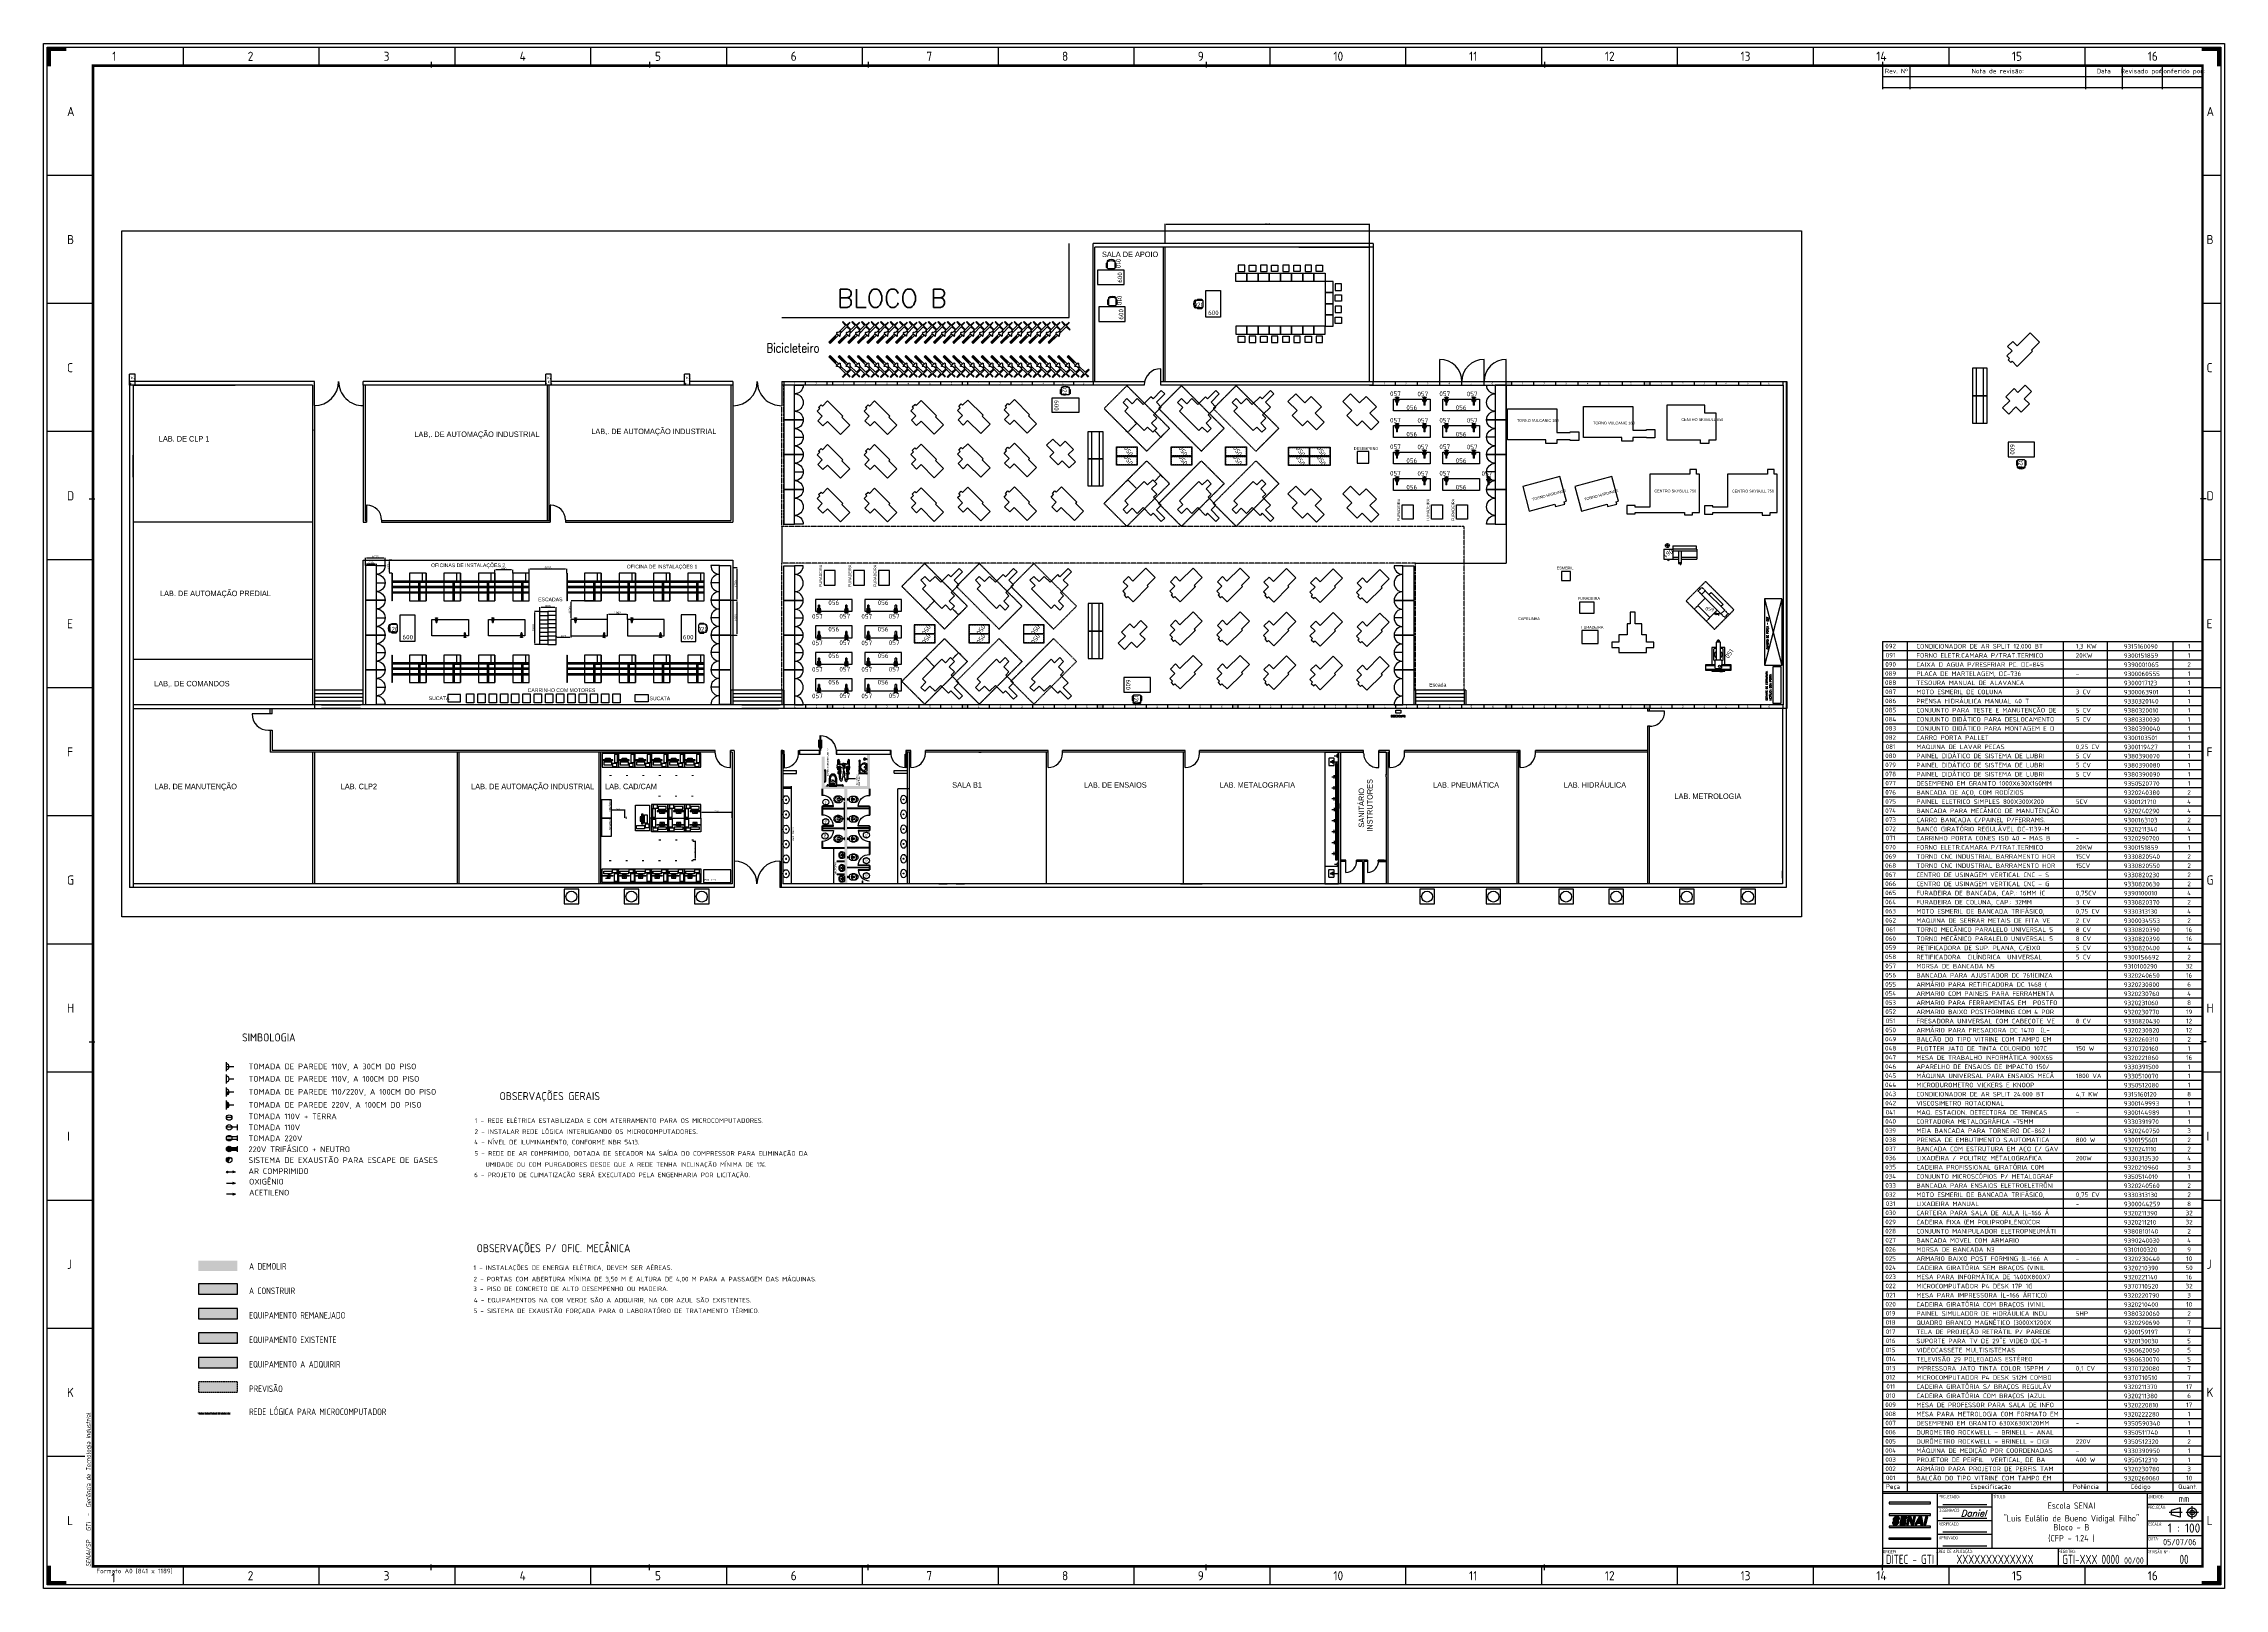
# Model space of a CAD drawing. Header units: millimetres. Extents: x 18768 to 1484868, y -11027 to 520152.
# Drawn here: x 877684 to 996984, y 100207 to 184707 of the extents above; entities that cross this region are included whole.
import ezdxf
from ezdxf.enums import TextEntityAlignment as Align

# ---------------------------------------------------------------- set-up
doc = ezdxf.new("R2010")
doc.units = ezdxf.units.MM
for name, pattern in [('CENTER', [2.71, 2.2, -0.22, 0.07, -0.22]), ('DASHDOT', [1, 0.5, -0.25, 0, -0.25]), ('DASHDOT2', [0.5, 0.25, -0.125, 0, -0.125]), ('DASHED', [0.75, 0.55, -0.2]), ('DASHED2', [9.525, 6.35, -3.175]), ('DIVIDE', [2.15, 1.5, -0.2, 0.05, -0.15, 0.05, -0.2]), ('HIDDEN2', [4.7625, 3.175, -1.5875])]:
    doc.linetypes.add(name, pattern=pattern)
for name, color, linetype in [('018', 4, 'Continuous'), ('025', 3, 'Continuous'), ('035', 2, 'Continuous'), ('050', 166, 'Continuous'), ('1-PAREDES', 7, 'Continuous'), ('100', 176, 'Continuous'), ('4-MOBILIA', 4, 'Continuous'), ('4-MOBÍLIA-OFICINA', 250, 'Continuous'), ('8-TEXTO', 4, 'Continuous'), ('8-TEXTO-DETALHES', 6, 'Continuous'), ('A Construir', 1, 'Continuous'), ('Construir', 251, 'Continuous'), ('esquadrias', 2, 'Continuous'), ('L018-SIMBOLO1', 3, 'Continuous'), ('L018-SIMBOLO3', 3, 'Continuous'), ('L018-TEXTO', 130, 'Continuous'), ('L025-CONTORNO', 7, 'Continuous'), ('L025-IMAGIN', 1, 'DIVIDE'), ('L025-IMPLANTAÇÃO', 1, 'Continuous'), ('L025-PREVISÃO', 254, 'HIDDEN2'), ('L025-TEXTO', 7, 'Continuous'), ('L025-TRACEJ', 140, 'DASHED'), ('L035-ARRANJO-ADQUIRIR', 102, 'Continuous'), ('L035-ARRANJO-EXISTENTE', 180, 'Continuous'), ('L035-ARRANJO-REMANEJADO', 200, 'Continuous'), ('L035-TEXTO', 40, 'Continuous'), ('L050-TEXTO', 18, 'Continuous'), ('L1-ARRANJO', 5, 'Continuous'), ('L9-DASHDOT', 1, 'DASHDOT2'), ('LCENTRO', 1, 'CENTER'), ('MOBÍLIA', 26, 'Continuous'), ('Muros', 4, 'Continuous'), ('PAREDES', 7, 'Continuous'), ('Sanitários', 2, 'Continuous'), ('Textos', 7, 'Continuous')]:
    doc.layers.add(name, color=color, linetype=linetype)
doc.layers.add('L035-DEMOLIÇÃO', color=40, linetype='Continuous', plot=False)
doc.styles.add('ISO-CP--18', font='isocp.shx', dxfattribs={"width": 0.75, "height": 180})
doc.styles.add('ISO-CP--25', font='isocp.shx', dxfattribs={"height": 250})
doc.styles.add('ISO-CP--35', font='isocp.shx', dxfattribs={"height": 350})
doc.styles.add('ISO-CP--50', font='isocp.shx', dxfattribs={"height": 500})
doc.styles.add('ROMANS', font='romans', dxfattribs={"width": 0.8, "height": 300})
doc.styles.add('SCRIPTEC', font='scriptc.shx', dxfattribs={"height": 300})
doc.styles.get("Standard").update_dxf_attribs({"font": 'arial.ttf'})
doc.dimstyles.new('Anotativo', dxfattribs={"dimscale": 0, "dimtxt": 2.5, "dimasz": 2.5, "dimexe": 1.25, "dimexo": 0.625, "dimtad": 1, "dimtxsty": 'Standard', "dimcen": 2.5, "dimadec": 0, "dimazin": 0, "dimtfac": 1, "dimtmove": 0, "dimatfit": 3, "dimfxl": 1, "dimarcsym": 0})
doc.dimstyles.new('ISO-25', dxfattribs={"dimtxt": 2.5, "dimasz": 2.5, "dimexe": 1.25, "dimexo": 0.625, "dimtad": 1, "dimtxsty": 'Standard', "dimcen": 2.5, "dimadec": 0, "dimazin": 0, "dimtfac": 1, "dimtmove": 0, "dimatfit": 3, "dimfxl": 1, "dimarcsym": 0})

# ---------------------------------------------------------------- blocks, each defined once
blk = doc.blocks.new('BL_SENAI_id9320210400')
at = {"layer": 'L035-ARRANJO-ADQUIRIR', "color": 0}
for points in [[(-717, 464), (-737, 464, 0.4142136), (-767, 434), (-767, 244, 0.4142136), (-737, 214), (-717, 214)], [(-690, 550, -0.2907563), (-310, 550, 0.8296079), (-284, 579, 0.3333333), (-716, 579, 0.8296079), (-690, 550)], [(-710, 550, 0.129448), (-717, 523), (-717, 219, 0.4142136), (-663, 164), (-338, 164, 0.4142136), (-284, 219), (-284, 525, 0.1209444), (-290, 550)], [(-284, 214), (-264, 214, 0.4142136), (-234, 244), (-234, 434, 0.4142136), (-264, 464), (-284, 464)]]:
    blk.add_lwpolyline(points, format="xyb", dxfattribs=at)
at = {"layer": 'L025-TEXTO', "style": 'ISO-CP--25'}
blk.add_attdef('rmp_mt_codmaterial', (15, 15), '', height=40, dxfattribs=at)
at = {"layer": 'L025-TEXTO', "style": 'ISO-CP--25', "flags": 1}
for tag in ['rmp_mt_nomeunid', 'rmp_mt_potencia', 'rmp_mt_cod']:
    blk.add_attdef(tag, (15, 15), '', height=40, dxfattribs=at)
blk = doc.blocks.new('BL_SENAI_id9320220810')
at = {"layer": 'L025-CONTORNO', "color": 0}
blk.add_lwpolyline([(-688, 238), (112, 238), (112, 1688), (-688, 1688)], close=True, dxfattribs=at)
at = {"layer": 'L025-TEXTO', "style": 'ISO-CP--25'}
blk.add_attdef('rmp_mt_codmaterial', (15, 15), '', height=40, dxfattribs=at)
at = {"layer": 'L025-TEXTO', "style": 'ISO-CP--25', "flags": 1}
for tag in ['rmp_mt_nomeunid', 'rmp_mt_potencia', 'rmp_mt_cod']:
    blk.add_attdef(tag, (15, 15), '', height=40, dxfattribs=at)
blk = doc.blocks.new('LOGOS')
at = {"layer": 'L025-CONTORNO'}
h = blk.add_hatch(color=256, dxfattribs=at)
h.paths.add_polyline_path([(4.6, 10), (4.6, 9.9), (4.5, 9.8), (4.5, 9.7), (4.4, 9.7), (4.4, 9.6), (4.3, 9.6), (4.2, 9.6), (4.1, 9.5), (4.1, 9.5), (4, 9.5), (3.9, 9.5), (3.8, 9.5), (3.7, 9.6), (3.6, 9.6), (3.5, 9.7), (3.4, 9.7), (3.4, 9.8), (3.4, 9.9), (3.4, 10), (3.4, 10.1), (2.2, 10.1), (2.2, 9.8), (2.2, 9.6), (2.3, 9.5), (2.3, 9.3), (2.3, 9.3), (2.4, 9.2), (2.4, 9.1), (2.5, 9.1), (2.5, 9), (2.6, 9), (2.6, 8.9), (2.7, 8.9), (2.7, 8.9), (2.7, 8.8), (2.8, 8.8), (2.8, 8.8), (2.9, 8.8), (3, 8.7), (3, 8.7), (3.1, 8.7), (3.1, 8.7), (3.2, 8.7), (3.3, 8.7), (3.4, 8.7), (3.5, 8.7), (3.5, 8.7), (3.6, 8.7), (3.7, 8.7), (3.8, 8.7), (3.9, 8.7), (4, 8.7), (4.1, 8.7), (4.2, 8.7), (4.3, 8.7), (4.4, 8.7), (4.5, 8.8), (4.6, 8.8), (4.6, 8.8), (4.7, 8.8), (4.8, 8.9), (4.9, 8.9), (5, 8.9), (5, 9), (5.1, 9), (5.2, 9.1), (5.2, 9.1), (5.3, 9.2), (5.3, 9.2), (5.4, 9.3), (5.4, 9.3), (5.5, 9.4), (5.5, 9.4), (5.6, 9.5), (5.6, 9.6), (5.7, 9.7), (5.7, 9.7), (5.7, 9.8), (5.7, 9.9), (5.8, 9.9), (5.8, 10), (5.8, 10.1), (5.8, 10.2), (5.8, 10.2), (5.8, 10.3), (5.8, 10.3), (5.8, 10.4), (5.8, 10.5), (5.8, 10.5), (5.8, 10.6), (5.8, 10.6), (5.8, 10.7), (5.7, 10.7), (5.7, 10.7), (5.7, 10.8), (5.6, 10.8), (5.6, 10.8), (5.6, 10.9), (5.5, 10.9), (5.5, 10.9), (5.4, 11), (5.3, 11), (5.3, 11), (5.2, 11), (5.1, 11.1), (5, 11.1), (5, 11.1), (4.9, 11.2), (4.8, 11.2), (4.7, 11.2), (4.6, 11.2), (4.5, 11.3), (4.4, 11.3), (4.4, 11.3), (4.3, 11.4), (4.2, 11.4), (4.1, 11.5), (4, 11.5), (4, 11.6), (3.9, 11.7), (3.9, 11.8), (4, 11.9), (4, 11.9), (4.1, 12), (4.1, 12), (4.2, 12), (4.3, 12), (4.4, 12.1), (4.5, 12.1), (4.6, 12.1), (4.7, 12.1), (4.7, 12), (4.8, 12), (4.9, 11.9), (4.9, 11.8), (4.9, 11.8), (4.9, 11.7), (4.9, 11.6), (6, 11.6), (6, 11.8), (6, 12), (6, 12.2), (6, 12.3), (5.9, 12.4), (5.9, 12.5), (5.8, 12.6), (5.7, 12.6), (5.7, 12.7), (5.6, 12.7), (5.5, 12.7), (5.4, 12.8), (5.3, 12.8), (5.2, 12.8), (5.2, 12.9), (5.1, 12.9), (5, 12.9), (5, 12.9), (4.9, 12.9), (4.8, 12.9), (4.8, 12.9), (4.7, 12.9), (4.6, 12.9), (4.6, 12.9), (4.5, 12.9), (4.4, 12.9), (4.4, 12.9), (4.3, 12.9), (4.2, 12.9), (4.1, 12.9), (4, 12.9), (3.9, 12.8), (3.8, 12.8), (3.8, 12.8), (3.7, 12.8), (3.6, 12.7), (3.5, 12.7), (3.5, 12.6), (3.4, 12.6), (3.3, 12.6), (3.3, 12.5), (3.2, 12.5), (3.1, 12.5), (3.1, 12.4), (3, 12.4), (3, 12.3), (3, 12.3), (2.9, 12.2), (2.9, 12.2), (2.8, 12.1), (2.8, 12.1), (2.8, 12), (2.7, 11.9), (2.7, 11.8), (2.7, 11.8), (2.7, 11.7), (2.7, 11.6), (2.7, 11.5), (2.7, 11.4), (2.7, 11.3), (2.7, 11.2), (2.7, 11.2), (2.7, 11.1), (2.7, 11), (2.8, 11), (2.8, 10.9), (2.8, 10.9), (2.8, 10.8), (2.9, 10.8), (2.9, 10.8), (3, 10.8), (3, 10.7), (3.1, 10.7), (3.1, 10.7), (3.2, 10.7), (3.3, 10.6), (3.3, 10.6), (3.4, 10.6), (3.5, 10.6), (3.6, 10.5), (3.7, 10.5), (3.7, 10.5), (3.8, 10.5), (3.9, 10.4), (4, 10.4), (4.1, 10.4), (4.2, 10.4), (4.3, 10.3), (4.4, 10.3), (4.5, 10.2), (4.5, 10.2), (4.6, 10.1)])
h.paths.add_polyline_path([(6.3, 8.7), (9.4, 8.7), (9.5, 9.6), (7.5, 9.6), (7.7, 10.4), (9.5, 10.4), (9.7, 11.2), (7.9, 11.2), (8.1, 12), (10, 12), (10.2, 12.9), (7, 12.9)])
h.paths.add_polyline_path([(11.6, 11.7), (12.4, 8.7), (13.9, 8.7), (14.8, 12.9), (13.7, 12.9), (13.2, 9.8), (12.5, 12.9), (10.8, 12.9), (10, 8.7), (11, 8.7)])
h = blk.add_hatch(color=256, dxfattribs=at)
h.paths.add_polyline_path([(15.9, 9.5), (17.5, 9.5), (17.6, 8.7), (19, 8.7), (18.3, 12.9), (16.8, 12.9), (14.4, 8.7), (15.5, 8.7)])
h.paths.add_polyline_path([(16.4, 10.4), (17.3, 12), (17.5, 10.4)], flags=16)
h.paths.add_polyline_path([(21.5, 12.9), (20.3, 12.9), (19.4, 8.7), (20.5, 8.7)])
at = {"layer": 'L025-IMPLANTAÇÃO'}
h = blk.add_hatch(color=256, dxfattribs=at)
h.paths.add_polyline_path([(0.5, 21), (0.5, 20.1), (23.1, 20.1), (23.1, 21)])
h.paths.add_polyline_path([(0.5, 14.5), (0.5, 13.7), (23.1, 13.7), (23.1, 14.5)])
h.paths.add_polyline_path([(0.5, 7.9), (0.5, 7.1), (23.1, 7.1), (23.1, 7.9)])
h.paths.add_polyline_path([(0.5, 1.5), (0.5, 0.6), (23.1, 0.6), (23.1, 1.5)])
at = {"layer": 'L025-CONTORNO'}
blk.add_line((4.9, 11.6), (6, 11.6), dxfattribs=at)
for points in [[(2.2, 10.1), (2.2, 9.8), (2.2, 9.6), (2.3, 9.5), (2.3, 9.3), (2.3, 9.3), (2.4, 9.2), (2.4, 9.1), (2.5, 9.1), (2.5, 9), (2.6, 9), (2.6, 8.9), (2.7, 8.9), (2.7, 8.9), (2.7, 8.8), (2.8, 8.8), (2.8, 8.8), (2.9, 8.8), (3, 8.7), (3, 8.7), (3.1, 8.7), (3.1, 8.7), (3.2, 8.7), (3.3, 8.7), (3.4, 8.7), (3.5, 8.7), (3.5, 8.7), (3.6, 8.7), (3.7, 8.7), (3.8, 8.7), (3.9, 8.7), (4, 8.7), (4.1, 8.7), (4.2, 8.7), (4.3, 8.7), (4.4, 8.7), (4.5, 8.8), (4.6, 8.8), (4.6, 8.8), (4.7, 8.8), (4.8, 8.9), (4.9, 8.9), (5, 8.9), (5, 9), (5.1, 9), (5.2, 9.1), (5.2, 9.1), (5.3, 9.2), (5.3, 9.2), (5.4, 9.3), (5.4, 9.3), (5.5, 9.4), (5.5, 9.4), (5.6, 9.5), (5.6, 9.6), (5.7, 9.7), (5.7, 9.7), (5.7, 9.8), (5.7, 9.9), (5.8, 9.9), (5.8, 10), (5.8, 10.1), (5.8, 10.2), (5.8, 10.2), (5.8, 10.3), (5.8, 10.3), (5.8, 10.4), (5.8, 10.5), (5.8, 10.5), (5.8, 10.6), (5.8, 10.6), (5.8, 10.7), (5.7, 10.7), (5.7, 10.7), (5.7, 10.8), (5.6, 10.8), (5.6, 10.8), (5.6, 10.9), (5.5, 10.9), (5.5, 10.9), (5.4, 11), (5.3, 11), (5.3, 11), (5.2, 11), (5.1, 11.1), (5, 11.1), (5, 11.1), (4.9, 11.2), (4.8, 11.2), (4.7, 11.2), (4.6, 11.2), (4.5, 11.3), (4.4, 11.3), (4.4, 11.3), (4.3, 11.4), (4.2, 11.4), (4.2, 11.4), (4.1, 11.5), (4.1, 11.5), (4, 11.5), (4, 11.5), (4, 11.6), (4, 11.6), (4, 11.6), (3.9, 11.6), (3.9, 11.7), (3.9, 11.7), (3.9, 11.7), (3.9, 11.8), (3.9, 11.8), (3.9, 11.8), (4, 11.9), (4, 11.9), (4, 11.9), (4, 11.9), (4, 11.9), (4, 12), (4.1, 12), (4.1, 12), (4.1, 12), (4.2, 12), (4.2, 12), (4.2, 12), (4.3, 12), (4.3, 12), (4.4, 12.1), (4.4, 12.1), (4.5, 12.1), (4.5, 12.1), (4.6, 12.1), (4.6, 12.1), (4.6, 12.1), (4.7, 12), (4.7, 12), (4.7, 12), (4.8, 12), (4.8, 12), (4.8, 12), (4.8, 11.9), (4.9, 11.9), (4.9, 11.9), (4.9, 11.8), (4.9, 11.8), (4.9, 11.7), (4.9, 11.6)], [(6, 11.6), (6, 11.8), (6, 12), (6, 12.2), (6, 12.3), (5.9, 12.4), (5.9, 12.5), (5.8, 12.6), (5.7, 12.6), (5.7, 12.7), (5.6, 12.7), (5.5, 12.7), (5.4, 12.8), (5.3, 12.8), (5.2, 12.8), (5.2, 12.9), (5.1, 12.9), (5, 12.9), (5, 12.9), (4.9, 12.9), (4.8, 12.9), (4.8, 12.9), (4.7, 12.9), (4.6, 12.9), (4.6, 12.9), (4.5, 12.9), (4.4, 12.9), (4.4, 12.9), (4.3, 12.9), (4.2, 12.9), (4.1, 12.9), (4, 12.9), (3.9, 12.8), (3.8, 12.8), (3.8, 12.8), (3.7, 12.8), (3.6, 12.7), (3.5, 12.7), (3.5, 12.6), (3.4, 12.6), (3.3, 12.6), (3.3, 12.5), (3.2, 12.5), (3.1, 12.5), (3.1, 12.4), (3, 12.4), (3, 12.3), (3, 12.3), (2.9, 12.2), (2.9, 12.2), (2.8, 12.1), (2.8, 12.1), (2.8, 12), (2.7, 11.9), (2.7, 11.8), (2.7, 11.8), (2.7, 11.7), (2.7, 11.6), (2.7, 11.5), (2.7, 11.4), (2.7, 11.3), (2.7, 11.2), (2.7, 11.2), (2.7, 11.1), (2.7, 11), (2.8, 11), (2.8, 10.9), (2.8, 10.9), (2.8, 10.8), (2.9, 10.8), (2.9, 10.8), (3, 10.8), (3, 10.7), (3.1, 10.7), (3.1, 10.7), (3.2, 10.7), (3.3, 10.6), (3.3, 10.6), (3.4, 10.6), (3.5, 10.6), (3.6, 10.5), (3.7, 10.5), (3.7, 10.5), (3.8, 10.5), (3.9, 10.4), (4, 10.4), (4.1, 10.4), (4.1, 10.4), (4.2, 10.4), (4.3, 10.3), (4.3, 10.3), (4.3, 10.3), (4.4, 10.3), (4.4, 10.3), (4.4, 10.2), (4.5, 10.2), (4.5, 10.2), (4.5, 10.2), (4.5, 10.2), (4.5, 10.1), (4.6, 10.1), (4.6, 10.1), (4.6, 10.1), (4.6, 10), (4.6, 10), (4.6, 10), (4.6, 9.9), (4.6, 9.9), (4.6, 9.9), (4.5, 9.8), (4.5, 9.8), (4.5, 9.8), (4.5, 9.7), (4.5, 9.7), (4.4, 9.7), (4.4, 9.7), (4.4, 9.6), (4.3, 9.6), (4.3, 9.6), (4.3, 9.6), (4.2, 9.6), (4.2, 9.5), (4.2, 9.5), (4.1, 9.5), (4.1, 9.5), (4, 9.5), (4, 9.5), (3.9, 9.5), (3.9, 9.5), (3.9, 9.5), (3.8, 9.5), (3.8, 9.6), (3.7, 9.6), (3.7, 9.6), (3.6, 9.6), (3.6, 9.6), (3.5, 9.6), (3.5, 9.7), (3.5, 9.7), (3.4, 9.7), (3.4, 9.8), (3.4, 9.8), (3.4, 9.9), (3.4, 10), (3.4, 10.1)], [(3.4, 10.1), (2.2, 10.1)]]:
    blk.add_lwpolyline(points, dxfattribs=at)
for points in [[(7, 12.9), (6.3, 8.7), (9.4, 8.7), (9.5, 9.6), (7.5, 9.6), (7.7, 10.4), (9.5, 10.4), (9.7, 11.2), (7.9, 11.2), (8.1, 12), (10, 12), (10.2, 12.9)], [(10, 8.7), (11, 8.7), (11.6, 11.7), (12.4, 8.7), (13.9, 8.7), (14.8, 12.9), (13.7, 12.9), (13.2, 9.8), (12.5, 12.9), (10.8, 12.9)], [(15.9, 9.5), (17.5, 9.5), (17.6, 8.7), (19, 8.7), (18.3, 12.9), (16.8, 12.9), (14.4, 8.7), (15.5, 8.7)], [(17.5, 10.4), (17.3, 12), (16.4, 10.4)], [(20.3, 12.9), (19.4, 8.7), (20.5, 8.7), (21.5, 12.9)]]:
    blk.add_lwpolyline(points, close=True, dxfattribs=at)
at = {"layer": 'L025-IMPLANTAÇÃO'}
for points in [[(0.5, 21), (0.5, 20.1), (23.1, 20.1), (23.1, 21)], [(0.5, 14.5), (0.5, 13.7), (23.1, 13.7), (23.1, 14.5)], [(0.5, 7.9), (0.5, 7.1), (23.1, 7.1), (23.1, 7.9)], [(0.5, 0.6), (0.5, 1.5), (23.1, 1.5), (23.1, 0.6)]]:
    blk.add_lwpolyline(points, close=True, dxfattribs=at)
blk = doc.blocks.new('A0')
at = {"layer": '018'}
for p, q in [((106301, 4570), (103901, 4570)), ((106301, 3820), (103901, 3820)), ((106301, 3070), (103901, 3070)), ((103901, 2320), (106301, 2320))]:
    blk.add_line(p, q, dxfattribs=at)
at = {"layer": '025'}
for p, q in [((103601, 1200), (103601, 5200)), ((106601, 2200), (106601, 5200)), ((115100, 1200), (115100, 5200)), ((106601, 4450), (103601, 4450)), ((106601, 3700), (103601, 3700)), ((115100, 4600), (118100, 4600)), ((115100, 3700), (118100, 3700)), ((106601, 2950), (103601, 2950)), ((115100, 2900), (118100, 2900)), ((100600, 2200), (118100, 2200)), ((110200, 2200), (110200, 1200))]:
    blk.add_line(p, q, dxfattribs=at)
for points in [[(119300, 84500), (119300, 0), (0, 0), (0, 84500)], [(200, 84300), (119100, 84300), (119100, 200), (200, 200)]]:
    blk.add_lwpolyline(points, close=True, dxfattribs=at)
at = {"layer": '035'}
blk.add_line((100600, 82700), (118100, 82700), dxfattribs=at)
at = {"layer": '050'}
for p, q in [((7631, 84300), (7631, 83300)), ((15062, 84300), (15062, 83300)), ((22493, 84300), (22493, 83300)), ((29924, 84300), (29924, 83300)), ((37355, 84300), (37355, 83300)), ((44786, 84300), (44786, 83300)), ((52217, 84300), (52217, 83300)), ((59648, 84300), (59648, 83300)), ((67079, 84300), (67079, 83300)), ((74510, 84300), (74510, 83300)), ((81941, 84300), (81941, 83300)), ((89372, 84300), (89372, 83300)), ((96803, 84300), (96803, 83300)), ((104234, 84300), (104234, 83300)), ((111665, 84300), (111665, 83300)), ((2700, 77290), (200, 77290)), ((119100, 77290), (118100, 77290)), ((2700, 70282), (200, 70282)), ((119100, 70282), (118100, 70282)), ((2700, 63274), (200, 63274)), ((119100, 63274), (118100, 63274)), ((2700, 56266), (200, 56266)), ((119100, 56266), (118100, 56266)), ((2700, 49258), (200, 49258)), ((119100, 49258), (118100, 49258)), ((2700, 42250), (200, 42250)), ((119100, 42250), (118100, 42250)), ((2700, 35242), (200, 35242)), ((119100, 35242), (118100, 35242)), ((2700, 28234), (200, 28234)), ((119100, 28234), (118100, 28234)), ((2700, 21226), (200, 21226)), ((119100, 21226), (118100, 21226)), ((2700, 14218), (200, 14218)), ((119100, 14218), (118100, 14218)), ((2253, 7210), (200, 7210)), ((119100, 7210), (118100, 7210)), ((100600, 5200), (118100, 5200)), ((116885, 4400), (116385, 4265)), ((116885, 3900), (116385, 4031)), ((7631, 1200), (7631, 200)), ((15062, 1200), (15062, 200)), ((22493, 1200), (22493, 200)), ((29924, 1200), (29924, 200)), ((37355, 1200), (37355, 200)), ((44786, 1200), (44786, 200)), ((52217, 1200), (52217, 200)), ((59648, 1200), (59648, 200)), ((67079, 1200), (67079, 200)), ((74510, 1200), (74510, 200)), ((81941, 1200), (81941, 200)), ((89372, 1200), (89372, 200)), ((96803, 1200), (96803, 200)), ((104234, 1200), (104234, 200)), ((111665, 1200), (111665, 200))]:
    blk.add_line(p, q, dxfattribs=at)
for points in [[(116385, 4265), (116385, 4031)], [(116885, 4400), (116885, 3900)]]:
    blk.add_lwpolyline(points, dxfattribs=at)
for radius in [250, 125]:
    blk.add_circle((117535, 4150), radius, dxfattribs=at)
at = {"layer": '100'}
for p, q in [((21150, 83300), (21250, 83300)), ((21165, 83300), (21235, 83300)), ((21200, 83500), (21200, 83200)), ((33100, 83300), (33200, 83300)), ((33115, 83300), (33185, 83300)), ((33150, 83500), (33150, 83200)), ((45050, 83300), (45150, 83300)), ((45065, 83300), (45135, 83300)), ((45100, 83500), (45100, 83200)), ((63550, 83300), (63650, 83300)), ((63565, 83300), (63635, 83300)), ((63600, 83500), (63600, 83200)), ((82050, 83300), (82150, 83300)), ((82065, 83300), (82135, 83300)), ((82100, 83500), (82100, 83200)), ((2700, 59650), (2700, 59550)), ((118100, 59650), (118100, 59550)), ((2500, 59600), (2800, 59600)), ((2700, 59635), (2700, 59565)), ((118300, 59600), (118000, 59600)), ((118100, 59635), (118100, 59565)), ((2500, 29900), (2800, 29900)), ((2700, 29950), (2700, 29850)), ((2700, 29935), (2700, 29865)), ((118300, 29900), (118000, 29900)), ((118100, 29950), (118100, 29850)), ((118100, 29935), (118100, 29865)), ((21150, 1200), (21250, 1200)), ((21165, 1200), (21235, 1200)), ((21200, 1000), (21200, 1300)), ((33100, 1200), (33200, 1200)), ((33115, 1200), (33185, 1200)), ((33150, 1000), (33150, 1300)), ((45050, 1200), (45150, 1200)), ((45065, 1200), (45135, 1200)), ((45100, 1000), (45100, 1300)), ((63550, 1200), (63650, 1200)), ((63565, 1200), (63635, 1200)), ((63600, 1000), (63600, 1300)), ((82050, 1200), (82150, 1200)), ((82065, 1200), (82135, 1200)), ((82100, 1000), (82100, 1300)), ((100550, 1200), (100650, 1200)), ((100565, 1200), (100635, 1200)), ((100600, 1000), (100600, 1300))]:
    blk.add_line(p, q, dxfattribs=at)
at = {"layer": '100', "const_width": 200}
for points in [[(1250, 84200), (300, 84200), (300, 83250)], [(119000, 83250), (119000, 84200), (118050, 84200)], [(1250, 300), (300, 300), (300, 1250)], [(119000, 1250), (119000, 300), (118050, 300)]]:
    blk.add_lwpolyline(points, dxfattribs=at)
at = {"layer": '100', "const_width": 140}
blk.add_lwpolyline([(2700, 83300), (118100, 83300), (118100, 1200), (2700, 1200)], close=True, dxfattribs=at)
at = {"layer": 'LCENTRO'}
for p, q in [((116985, 4150), (116285, 4150)), ((117885, 4150), (117185, 4150)), ((117535, 3800), (117535, 4500))]:
    blk.add_line(p, q, dxfattribs=at)
at = {"layer": 'L025-CONTORNO', "xscale": 100, "yscale": 100, "zscale": 100}
blk.add_blockref('LOGOS', (100919, 2620), dxfattribs=at)
at = {"layer": '025', "style": 'ISO-CP--25'}
blk.add_text('Formato A0 [841 x 1189]', height=250, dxfattribs=at).set_placement((2888, 824))
at = {"layer": '035', "style": 'ISO-CP--35', "oblique": 5, "width": 0.9}
blk.add_text('SENAI/SP   GTI  -  Gerência de Tecnologia Industrial', height=250, rotation=90, dxfattribs=at).set_placement((2574, 1180))
at = {"layer": '050', "style": 'ISO-CP--50'}
for s, p in [('1', (3751, 83558)), ('2', (11167, 83558)), ('3', (18604, 83558)), ('4', (26041, 83558)), ('5', (33445, 83558)), ('6', (40870, 83558)), ('7', (48290, 83558)), ('8', (55711, 83558)), ('9', (63137, 83558)), ('10', (70560, 83558)), ('11', (77981, 83558)), ('12', (85409, 83558)), ('13', (92832, 83558)), ('14', (100257, 83558)), ('15', (107676, 83558)), ('16', (115105, 83558)), ('A', (1283, 80542)), ('A', (118327, 80542)), ('B', (1283, 73534)), ('B', (118327, 73534)), ('C', (1283, 66524)), ('C', (118327, 66524)), ('D', (1283, 59516)), ('D', (118327, 59516)), ('E', (1283, 52514)), ('E', (118327, 52514)), ('F', (1283, 45502)), ('F', (118327, 45502)), ('G', (1283, 38495)), ('G', (118327, 38495)), ('H', (1283, 31492)), ('H', (118327, 31492)), ('I', (1283, 24481)), ('I', (118327, 24481)), ('J', (1283, 17477)), ('J', (118327, 17477)), ('K', (1283, 10472)), ('K', (118327, 10472)), ('L', (1287, 3458)), ('L', (118331, 3458)), ('1', (3699, 322)), ('2', (11167, 443)), ('3', (18604, 443)), ('4', (26041, 443)), ('5', (33445, 443)), ('6', (40870, 443)), ('7', (48290, 443)), ('8', (55711, 443)), ('9', (63137, 443)), ('10', (70560, 443)), ('11', (77981, 443)), ('12', (85409, 443)), ('13', (92832, 443)), ('14', (100257, 443)), ('15', (107676, 443)), ('16', (115105, 443))]:
    blk.add_text(s, height=500, dxfattribs=at).set_placement(p)
at = {"layer": 'L018-TEXTO', "style": 'ISO-CP--18', "width": 0.75}
for s, p in [('PROJETADO:', (103681, 5109)), ('VERIFICADO:', (103681, 3609)), ('DESENHADO:', (103681, 4359)), ('APROVADO:', (103681, 2859))]:
    blk.add_text(s, height=180, dxfattribs=at).set_placement(p, align=Align.TOP_LEFT)
for s, p in [('TÍTULO:', (106997, 5046)), ('UNIDADE:', (115545, 5017)), ('PROJEÇÃO:', (115612, 4437)), ('ESCALA:', (115517, 3519)), ('DATA:', (115430, 2719)), ('ORIGEM:', (100990, 2013)), ('ÁREA DE APLICAÇÃO:', (104535, 2036)), ('REGISTRO:', (110694, 2020)), ('REVISÃO Nº :', (115710, 2019))]:
    blk.add_text(s, height=180, dxfattribs=at).set_placement(p, align=Align.MIDDLE)
at = {"layer": 'L025-TEXTO', "style": 'ISO-CP--25'}
for s, p in [('Rev. Nº', (101350, 83125)), ('Nota de revisão:', (106899, 83125)), ('Data', (112700, 83125)), ('Revisado por:', (114800, 83125)), ('Conferido por:', (117000, 83125))]:
    blk.add_text(s, height=250, dxfattribs=at).set_placement(p, align=Align.TOP_CENTER)
at = {"layer": 'L035-TEXTO', "style": 'ISO-CP--35'}
blk.add_text('mm', height=350, dxfattribs=at).set_placement((117092, 5075), align=Align.TOP_CENTER)
at = {"layer": 'L050-TEXTO', "style": 'ISO-CP--35', "width": 0.8}
blk.add_text('DITEC - GTI', height=500, dxfattribs=at).set_placement((102095, 1838), align=Align.TOP_CENTER)
blk = doc.blocks.new('Bicicleta')
for points in [[(-1.14, 1.12), (-1.12, 1.14), (-0.94, 0.97), (-0.97, 0.94)], [(-0.79, 0.77), (-0.77, 0.79), (-0.94, 0.97), (-0.97, 0.94)], [(-0.01, -0.01), (0.01, 0.01), (-0.17, 0.19), (-0.19, 0.17)]]:
    blk.add_hatch(color=256).paths.add_polyline_path(points)
for p, q in [((-0.97, 0.94), (-1.14, 1.12)), ((-0.94, 0.97), (-1.12, 1.14)), ((-0.97, 0.94), (-0.79, 0.77)), ((-0.94, 0.97), (-0.77, 0.79)), ((-0.19, 0.17), (-0.01, -0.01)), ((-0.17, 0.19), (0.01, 0.01))]:
    blk.add_line(p, q)
at = {"color": 1}
for points in [[(-0.71, 0.64), (-1.17, 1.1), (-1.1, 1.17), (-0.64, 0.71)], [(-0.52, 0.59), (-0.18, 0.25), (0, 0.42), (0.04, 0.39), (-0.39, -0.04), (-0.42, 0), (-0.25, 0.18), (-0.62, 0.54)]]:
    blk.add_lwpolyline(points, dxfattribs=at)
blk.add_lwpolyline([(-0.71, 0.56, -0.686338), (-0.74, 0.61), (-0.59, 0.75, -0.686338), (-0.54, 0.73, 0.152911), (-0.5, 0.55, -0.794326), (-0.54, 0.51, 0.152911)], format="xyb", close=True, dxfattribs=at)
blk = doc.blocks.new('CADEIRA_RODAS')
at = {"color": 0}
for p, q in [((-0.9, 0.13), (-0.88, 0.16)), ((-0.89, 0.12), (-0.9, 0.13)), ((-0.87, 0.1), (-0.89, 0.12)), ((-0.88, 0.16), (-0.85, 0.17)), ((-0.82, 0.09), (-0.87, 0.1)), ((-0.85, 0.17), (-0.81, 0.18)), ((-0.79, 0.08), (-0.82, 0.09)), ((-0.81, 0.18), (-0.76, 0.18)), ((-0.79, 0.23), (-0.79, 0.18)), ((-0.75, 0.23), (-0.79, 0.23)), ((-0.79, 0.13), (-0.75, 0.15)), ((-0.77, 0.1), (-0.79, 0.13)), ((-0.77, 0.09), (-0.79, 0.08)), ((-0.78, 0.09), (-0.78, 0.06)), ((-0.78, 0.06), (-0.74, 0.06)), ((-0.78, 0.06), (-0.78, 0.06)), ((-0.7, 0.07), (-0.77, 0.1)), ((-0.76, 0.18), (-0.73, 0.17)), ((-0.75, 0.2), (-0.75, 0.23)), ((-0.68, 0.23), (-0.75, 0.23)), ((-0.75, 0.2), (-0.69, 0.2)), ((-0.75, 0.15), (-0.71, 0.17)), ((-0.74, 0.06), (-0.7, 0.06)), ((-0.71, 0.17), (-0.68, 0.19)), ((-0.69, 0.18), (-0.7, 0.19)), ((-0.68, 0.06), (-0.7, 0.07)), ((-0.69, 0.2), (-0.68, 0.2)), ((-0.68, 0.23), (-0.47, 0.23)), ((-0.68, 0.22), (-0.68, 0.23)), ((-0.68, 0.2), (-0.68, 0.22)), ((-0.38, 0.21), (-0.68, 0.21)), ((-0.68, 0.19), (-0.67, 0.19)), ((-0.62, 0.05), (-0.68, 0.06)), ((-0.67, 0.19), (-0.57, 0.17)), ((-0.66, 0.16), (-0.55, 0.17)), ((-0.5, 0.04), (-0.62, 0.05)), ((-0.55, 0.17), (-0.5, 0.17)), ((-0.5, 0.17), (-0.47, 0.16)), ((-0.5, 0.04), (-0.5, 0.05)), ((-0.46, 0.03), (-0.5, 0.04)), ((-0.48, 0.29), (-0.47, 0.29)), ((-0.47, 0.26), (-0.48, 0.26)), ((-0.47, 0.3), (-0.4, 0.29)), ((-0.47, 0.21), (-0.47, 0.3)), ((-0.44, 0.23), (-0.47, 0.22)), ((-0.47, 0.16), (-0.41, 0.14)), ((-0.41, 0.03), (-0.46, 0.03)), ((-0.44, 0.23), (-0.44, 0.3)), ((-0.44, 0.29), (-0.36, 0.29)), ((-0.36, 0.26), (-0.44, 0.26)), ((-0.44, 0.23), (-0.09, 0.23)), ((-0.42, 0.14), (-0.39, 0.15)), ((-0.23, 0.01), (-0.41, 0.03)), ((-0.39, 0.15), (-0.36, 0.14)), ((-0.38, 0.22), (-0.37, 0.23)), ((-0.38, 0.21), (-0.38, 0.22)), ((-0.37, 0.2), (-0.38, 0.21)), ((-0.38, 0.14), (-0.36, 0.14)), ((-0.1, 0.2), (-0.37, 0.2)), ((-0.36, 0.19), (-0.36, 0.15)), ((-0.36, 0.14), (-0.24, 0.15)), ((-0.36, 0.02), (-0.36, -0.03)), ((-0.29, 0.29), (-0.1, 0.29)), ((-0.08, 0.26), (-0.29, 0.26)), ((-0.27, 0.32), (-0.21, 0.32)), ((-0.25, 0.31), (-0.25, 0.29)), ((-0.24, 0.15), (-0.2, 0.15)), ((-0.23, 0.01), (-0.21, 0.03)), ((-0.21, 0.15), (-0.22, 0.14)), ((-0.22, 0.14), (-0.22, 0.13)), ((-0.19, 0.33), (-0.2, 0.33)), ((-0.2, 0.32), (-0.2, 0.33)), ((-0.18, 0.32), (-0.2, 0.32)), ((-0.19, 0.33), (-0.17, 0.34)), ((-0.19, 0.15), (-0.16, 0.16)), ((-0.18, 0.34), (-0.16, 0.36)), ((-0.14, 0.3), (-0.18, 0.32)), ((-0.16, 0.07), (-0.18, 0.03)), ((-0.18, 0.03), (-0.18, -0.01)), ((-0.17, 0.34), (-0.17, 0.35)), ((-0.16, 0.36), (-0.12, 0.36)), ((-0.16, 0.16), (-0.12, 0.17)), ((-0.13, 0.13), (-0.16, 0.07)), ((-0.1, 0.3), (-0.14, 0.3)), ((-0.11, 0.17), (-0.13, 0.14)), ((-0.13, 0.14), (-0.13, 0.12)), ((-0.12, 0.36), (-0.08, 0.34)), ((-0.09, 0.33), (-0.11, 0.3)), ((-0.11, 0.3), (-0.07, 0.27)), ((-0.09, 0.19), (-0.11, 0.17)), ((-0.1, 0.01), (-0.11, -0.01)), ((-0.09, 0.03), (-0.1, 0.01)), ((-0.08, 0.34), (-0.09, 0.33)), ((-0.07, 0.27), (-0.09, 0.22)), ((-0.09, 0.22), (-0.09, 0.2)), ((-0.07, 0.21), (-0.09, 0.19)), ((-0.07, 0.04), (-0.09, 0.03)), ((-0.08, 0.34), (-0.07, 0.35)), ((-0.07, 0.35), (0.02, 0.33)), ((-0.03, 0.07), (-0.07, 0.05)), ((-0.07, 0.05), (-0.07, 0.04)), ((-0.07, 0.04), (-0.07, 0.02)), ((-0.07, 0.02), (-0.07, -0.01)), ((-0.05, 0), (-0.05, -0.03)), ((-0.03, 0.05), (0.01, 0.08)), ((0.01, 0.08), (-0.03, 0.07)), ((0, 0.02), (-0.01, 0)), ((0.01, 0.21), (0, 0.2)), ((0, 0.2), (0.02, 0.16)), ((0.04, 0.3), (0.01, 0.21)), ((0.04, 0.08), (0.01, 0.08)), ((0.02, 0.33), (0.03, 0.32)), ((0.09, 0.22), (0.02, 0.22)), ((0.09, 0.21), (0.02, 0.21)), ((0.02, 0.16), (0.03, 0.12)), ((0.03, 0.12), (0.02, 0.08)), ((0.03, 0.32), (0.04, 0.3)), ((0.29, 0.26), (0.04, 0.26)), ((0.04, 0.21), (0.06, 0.14)), ((0.05, 0.06), (0.04, 0.08)), ((0.05, 0.06), (0.04, 0.05)), ((0.05, 0.32), (0.27, 0.32)), ((0.05, 0.29), (0.29, 0.29)), ((0.07, 0.05), (0.05, 0.06)), ((0.06, 0.14), (0.08, 0.07)), ((0.07, 0.03), (0.07, 0.05)), ((0.07, 0.01), (0.07, 0.03)), ((0.07, -0.02), (0.07, 0.01)), ((0.08, 0.07), (0.08, -0.01)), ((0.09, 0.23), (0.09, 0.2)), ((0.2, 0.23), (0.09, 0.23)), ((0.09, 0.2), (0.2, 0.2)), ((0.2, 0.2), (0.2, 0.23)), ((0.26, 0.31), (0.26, 0.29)), ((-0.91, -0.13), (-0.9, -0.12)), ((-0.91, -0.15), (-0.91, -0.13)), ((-0.9, -0.16), (-0.91, -0.15)), ((-0.9, -0.12), (-0.88, -0.1)), ((-0.84, -0.18), (-0.9, -0.16)), ((-0.88, -0.1), (-0.82, -0.08)), ((-0.79, -0.17), (-0.84, -0.18)), ((-0.82, -0.08), (-0.77, -0.09)), ((-0.81, -0.13), (-0.8, -0.11)), ((-0.77, -0.16), (-0.81, -0.13)), ((-0.8, -0.11), (-0.76, -0.09)), ((-0.79, -0.08), (-0.75, -0.08)), ((-0.78, -0.17), (-0.79, -0.17)), ((-0.79, -0.25), (-0.79, -0.18)), ((-0.79, -0.25), (-0.74, -0.25)), ((-0.7, -0.17), (-0.77, -0.16)), ((-0.76, -0.09), (-0.7, -0.06)), ((-0.75, -0.21), (-0.75, -0.24)), ((-0.75, -0.21), (-0.69, -0.21)), ((-0.75, -0.24), (-0.69, -0.24)), ((-0.7, -0.06), (-0.65, -0.05)), ((-0.66, -0.17), (-0.7, -0.17)), ((-0.69, -0.21), (-0.69, -0.18)), ((-0.68, -0.21), (-0.69, -0.21)), ((-0.69, -0.24), (-0.68, -0.24)), ((-0.67, -0.22), (-0.68, -0.21)), ((-0.38, -0.22), (-0.68, -0.22)), ((-0.68, -0.24), (-0.67, -0.22)), ((-0.68, -0.24), (-0.47, -0.24)), ((-0.47, -0.17), (-0.66, -0.17)), ((-0.65, -0.05), (-0.58, -0.07)), ((-0.61, -0.08), (-0.57, -0.06)), ((-0.57, -0.06), (-0.51, -0.06)), ((-0.51, -0.06), (-0.44, -0.07)), ((-0.48, -0.13), (-0.48, -0.12)), ((-0.47, -0.27), (-0.48, -0.27)), ((-0.48, -0.3), (-0.47, -0.3)), ((-0.37, -0.17), (-0.47, -0.17)), ((-0.47, -0.22), (-0.47, -0.31)), ((-0.44, -0.24), (-0.47, -0.23)), ((-0.47, -0.31), (-0.4, -0.3)), ((-0.45, -0.07), (-0.36, -0.04)), ((-0.44, -0.24), (-0.44, -0.3)), ((-0.44, -0.24), (-0.08, -0.24)), ((-0.36, -0.26), (-0.44, -0.27)), ((-0.44, -0.3), (-0.36, -0.29)), ((-0.37, -0.21), (-0.38, -0.22)), ((-0.38, -0.22), (-0.38, -0.23)), ((-0.38, -0.23), (-0.37, -0.24)), ((-0.35, -0.16), (-0.37, -0.17)), ((-0.09, -0.21), (-0.37, -0.21)), ((-0.36, -0.04), (-0.28, -0.01)), ((-0.36, -0.17), (-0.36, -0.21)), ((-0.22, -0.16), (-0.35, -0.16)), ((-0.29, -0.26), (-0.09, -0.26)), ((-0.17, -0.29), (-0.29, -0.29)), ((-0.28, -0.01), (-0.23, 0)), ((-0.27, -0.31), (-0.18, -0.31)), ((-0.25, -0.29), (-0.25, -0.31)), ((-0.21, -0.04), (-0.22, -0.02)), ((-0.18, -0.14), (-0.22, -0.16)), ((-0.15, -0.15), (-0.19, -0.14)), ((-0.18, -0.01), (-0.16, -0.08)), ((-0.18, -0.29), (-0.18, -0.3)), ((-0.18, -0.3), (-0.17, -0.3)), ((-0.16, -0.31), (-0.18, -0.32)), ((-0.18, -0.32), (-0.17, -0.33)), ((-0.13, -0.28), (-0.17, -0.29)), ((-0.17, -0.3), (-0.16, -0.31)), ((-0.17, -0.33), (-0.12, -0.34)), ((-0.16, -0.08), (-0.14, -0.11)), ((-0.11, -0.14), (-0.15, -0.15)), ((-0.14, -0.11), (-0.11, -0.13)), ((-0.1, -0.28), (-0.13, -0.28)), ((-0.12, -0.34), (-0.1, -0.34)), ((-0.11, -0.01), (-0.11, -0.03)), ((-0.11, -0.03), (-0.06, -0.08)), ((-0.11, -0.12), (-0.1, -0.15)), ((-0.1, -0.15), (-0.09, -0.17)), ((-0.06, -0.24), (-0.1, -0.28)), ((-0.1, -0.29), (-0.1, -0.28)), ((-0.08, -0.3), (-0.1, -0.29)), ((-0.1, -0.34), (-0.06, -0.31)), ((-0.09, -0.17), (-0.06, -0.19)), ((-0.07, -0.18), (-0.08, -0.21)), ((-0.08, -0.21), (-0.07, -0.23)), ((-0.06, -0.31), (-0.08, -0.3)), ((-0.07, -0.01), (-0.04, -0.05)), ((-0.07, -0.23), (-0.06, -0.24)), ((-0.06, -0.08), (-0.03, -0.09)), ((-0.06, -0.31), (-0.02, -0.3)), ((-0.04, -0.05), (-0.05, -0.06)), ((-0.05, -0.06), (-0.05, -0.08)), ((-0.04, -0.05), (0.03, -0.03)), ((-0.04, -0.31), (0.27, -0.31)), ((-0.03, -0.09), (0.02, -0.09)), ((-0.01, 0), (-0.02, -0.01)), ((-0.02, -0.3), (0.04, -0.28)), ((0.02, -0.09), (0.06, -0.06)), ((0.04, -0.12), (0.03, -0.08)), ((0.03, -0.16), (0.04, -0.12)), ((0.29, -0.29), (0.03, -0.29)), ((0.05, -0.23), (0.04, -0.16)), ((0.04, -0.28), (0.05, -0.23)), ((0.07, -0.11), (0.05, -0.17)), ((0.05, -0.26), (0.29, -0.26)), ((0.06, -0.06), (0.07, -0.02)), ((0.09, -0.21), (0.06, -0.21)), ((0.09, -0.23), (0.06, -0.23)), ((0.08, -0.01), (0.07, -0.11)), ((0.2, -0.21), (0.09, -0.21)), ((0.09, -0.21), (0.09, -0.23)), ((0.09, -0.23), (0.2, -0.23)), ((0.2, -0.23), (0.2, -0.21)), ((0.26, -0.3), (0.26, -0.29))]:
    blk.add_line(p, q, dxfattribs=at)
for centre, radius, start, end in [((-0.48, 0.27), 0.0145, 90, 270), ((-0.36, 0.27), 0.0145, 270, 90), ((-0.29, 0.27), 0.0149, 90, 270), ((0.29, 0.27), 0.0149, 270, 90), ((-0.48, -0.28), 0.0145, 92.6629, 272.6629), ((-0.36, -0.28), 0.0145, 272.6629, 92.6629), ((-0.29, -0.27), 0.0149, 90, 270), ((0.29, -0.27), 0.0149, 270, 90)]:
    blk.add_arc(centre, radius, start, end, dxfattribs=at)
for p in [(-0.09, -0.02), (-0.08, 0), (-0.08, -0.04)]:
    blk.add_point(p, dxfattribs=at)
blk = doc.blocks.new('LAVPQ-PL')
blk.add_line((0, 0), (0.01, 0))
for points in [[(0, -0.19), (0, 0.19, -1.947368)], [(0.11, -0.16, 0.218943), (0.13, -0.17, 1.213584), (0.13, 0.18, 0.218943), (0.11, 0.16, 0.264013)]]:
    blk.add_lwpolyline(points, format="xyb", close=True)
blk.add_lwpolyline([(0.01, -0.12), (0.01, -0.08, -0.414214), (0.02, -0.07), (0.06, -0.07, -0.312113), (0.07, -0.08, 0.063016), (0.1, -0.16, 0.063016)], format="xyb")
for centre, radius in [((0.04, 0.12), 0.0176), ((0.14, 0), 0.0241), ((0.14, 0), 0.0115)]:
    blk.add_circle(centre, radius)
blk = doc.blocks.new('cubem-pl')
at = {"linetype": 'Continuous'}
for radius in [0.024, 0.012]:
    blk.add_circle((0.27, 0), radius, dxfattribs=at)
for centre, radius, start, end in [((0.36, 0), 0.264, 142.4959, 217.5041), ((0.27, 0.08), 0.139, 37.5041, 142.4959), ((0.17, 0), 0.264, 322.4959, 37.5041), ((0.27, -0.08), 0.139, 217.5041, 322.4959)]:
    blk.add_arc(centre, radius, start, end)
blk = doc.blocks.new('nomacab1')
blk.add_circle((0, 0), 0.414)
at = {"color": 3}
blk.add_attdef('ACAB', text='', height=0.25, dxfattribs=at).set_placement((0.01, 0), align=Align.MIDDLE)
blk = doc.blocks.new('bac-pl')
for p, q in [((0, 0), (0.01, 0)), ((0.02, 0.02), (0.1, 0.02)), ((0.02, -0.02), (0.1, -0.02))]:
    blk.add_line(p, q)
for points in [[(0, -0.05, 0.414214), (0.02, -0.02), (0.02, 0.02, 0.414483), (0, 0.05)], [(0.13, 0.05, 0.414483), (0.1, 0.02), (0.1, -0.02, 0.414214), (0.13, -0.05)]]:
    blk.add_lwpolyline(points, format="xyb")
for points in [[(0.13, 0.1), (0.13, -0.1, 0.056984), (0.16, -0.13, 0.085116), (0.25, -0.17, 0.090221), (0.34, -0.18, 0.074494), (0.44, -0.17, 0.085116), (0.52, -0.13, 0.106255), (0.57, -0.07, 0.128271), (0.59, 0, 0.128271), (0.57, 0.07, 0.106255), (0.52, 0.13, 0.085116), (0.44, 0.17, 0.074494), (0.34, 0.18, 0.074494), (0.24, 0.17, 0.085116), (0.16, 0.13, 0.056984)], [(0.3, 0.05, 0.326276), (0.28, 0.04, 0.155871), (0.28, -0.04, 0.326276), (0.3, -0.05), (0.36, -0.05, 1), (0.36, 0.05)]]:
    blk.add_lwpolyline(points, format="xyb", close=True)
blk.add_circle((0.37, 0), 0.15)
blk = doc.blocks.new('mic-pl')
for points in [[(0, -0.29), (0, -0.29, -0.008051), (-0.03, -0.29, -0.08407), (-0.08, -0.28, -0.022672), (-0.11, -0.27, -0.027927), (-0.13, -0.26, -0.144523), (-0.18, -0.19, -0.34805), (-0.12, 0, -0.162816), (-0.11, 0), (0, 0), (0.11, 0, -0.162816), (0.12, 0, -0.34805), (0.18, -0.19, -0.144523), (0.13, -0.26, -0.027927), (0.11, -0.27, -0.022672), (0.08, -0.28, -0.08407), (0.03, -0.29, -0.008051), (0, -0.29)], [(0, -0.25), (-0.01, -0.25, -0.102017), (-0.09, -0.23, -0.100634), (-0.14, -0.2, -0.31043), (-0.14, -0.16, -0.029837), (-0.14, -0.15, -0.193887), (-0.08, -0.1, -0.096635), (0, -0.09, -0.096635), (0.08, -0.1, -0.193887), (0.14, -0.15, -0.029837), (0.14, -0.16, -0.31043), (0.14, -0.2, -0.100634), (0.09, -0.23, -0.102017), (0.01, -0.25)]]:
    blk.add_lwpolyline(points, format="xyb", close=True)
for points in [[(-0.05, 0, 0.473116), (-0.06, -0.01), (-0.05, -0.03, 0.362542), (-0.04, -0.03), (-0.03, -0.03, -0.564769), (-0.02, -0.04)], [(0.05, 0, -0.473116), (0.06, -0.01), (0.05, -0.03, -0.362542), (0.04, -0.03), (0.03, -0.03, 0.564769), (0.02, -0.04)], [(-0.02, -0.06, 0.100603), (-0.1, -0.08, 0.114611), (-0.16, -0.12, 0.309836), (-0.18, -0.21, 0.309836)], [(-0.15, -0.16), (-0.15, -0.16, 0.189039), (-0.15, -0.2, 0.189014), (-0.08, -0.26, 0.116802), (0, -0.27, 0.116802), (0.08, -0.26, 0.189014), (0.15, -0.2, 0.189039), (0.15, -0.16), (0.15, -0.16)], [(-0.08, 0), (-0.06, -0.03, 0.1805), (-0.05, -0.04), (-0.03, -0.04, -0.35029), (-0.03, -0.05, 0.252034), (-0.02, -0.06)], [(0.08, 0), (0.06, -0.03, -0.1805), (0.05, -0.04), (0.03, -0.04, 0.35029), (0.03, -0.05, -0.252034), (0.02, -0.06)], [(0.02, -0.06, -0.100603), (0.1, -0.08, -0.114611), (0.16, -0.12, -0.309836), (0.18, -0.21, -0.309836)]]:
    blk.add_lwpolyline(points, format="xyb")
for centre, radius in [((-0.02, -0.15), 0.0035), ((0, -0.05), 0.024), ((-0.02, -0.14), 0.0035), ((-0.02, -0.17), 0.0035), ((0, -0.05), 0.0075), ((0, -0.13), 0.0035), ((0, -0.15), 0.0035), ((0, -0.18), 0.0035), ((0.02, -0.14), 0.0035), ((0.02, -0.17), 0.0035), ((0.02, -0.15), 0.0035)]:
    blk.add_circle(centre, radius)
at = {"linetype": 'DASHDOT'}
blk.add_circle((0, -0.15), 0.024, dxfattribs=at)
blk = doc.blocks.new('cabeçalhogeMOD175')
at = {"layer": '025', "lineweight": -2}
for p, q in [((-161.4, 0), (-161.4, 5)), ((-76, 0), (-76, 5)), ((-52, 0), (-52, 5)), ((-16, 0), (-16, 5)), ((0, 0), (0, 5))]:
    blk.add_line(p, q, dxfattribs=at)
at = {"layer": '050', "lineweight": -2}
for p, q in [((-175, 5), (0, 5)), ((0, 5), (-175, 5)), ((-175, 0), (-61.2, 0)), ((-61.2, 0), (0, 0))]:
    blk.add_line(p, q, dxfattribs=at)
for points in [[(-175, 5), (-175, 0)], [(-133, 0), (-61.2, 0)], [(-61.2, 0), (0, 0), (0, 5)]]:
    blk.add_lwpolyline(points, dxfattribs=at)
at = {"layer": 'L025-TEXTO', "lineweight": -2, "style": 'ISO-CP--25'}
for s, p in [('Peça', (-169.3, 3.9)), ('Especificação', (-115.8, 3.9)), ('Potência', (-63.8, 3.9)), ('Código', (-33.8, 3.9)), ('Quant.', (-8, 3.9))]:
    blk.add_text(s, height=2.5, dxfattribs=at).set_placement(p, align=Align.TOP_CENTER)
blk = doc.blocks.new('linhage175')
at = {"layer": '025', "lineweight": -2}
for p, q in [((-161.4, 0), (-161.4, 5)), ((-76, 0), (-76, 5)), ((-52, 0), (-52, 5)), ((-16, 0), (-16, 5))]:
    blk.add_line(p, q, dxfattribs=at)
at = {"layer": '050', "lineweight": -2}
for p, q in [((-175, 5), (0, 5)), ((-175, 0), (-61.3, 0)), ((-61.3, 0), (0, 0)), ((0, 0), (0, 5))]:
    blk.add_line(p, q, dxfattribs=at)
blk.add_lwpolyline([(-175, 5), (-175, 0)], dxfattribs=at)
at = {"layer": 'L025-TEXTO', "color": 0, "lineweight": -2, "style": 'ISO-CP--25'}
for tag, p in [('PEÇA', (-164.4, 3.7)), ('QTD', (-7.3, 3.6))]:
    blk.add_attdef(tag, text='', height=2.5, dxfattribs=at).set_placement(p, align=Align.TOP_CENTER)
for tag, p in [('ESPECIFICAÇÃO', (-156.5, 3.6)), ('POTÊNCIA', (-69.3, 3.6))]:
    blk.add_attdef(tag, text='', height=2.5, dxfattribs=at).set_placement(p, align=Align.TOP_LEFT)
blk.add_attdef('CÓDIGO', (-43, 1), '', height=2.5, dxfattribs=at)
blk = doc.blocks.new('*D211')
at = {"color": 0, "lineweight": -2, "transparency": 16777216}
for p, q in [((902367, 155732), (902367, 155928)), ((903287, 155927), (902427, 155927)), ((903347, 155732), (903347, 155928))]:
    blk.add_line(p, q, dxfattribs=at)
at = {"color": 0, "lineweight": 15, "transparency": 16777216}
for points in [[(902427, 155937), (902427, 155917), (902367, 155927)], [(903287, 155937), (903287, 155917), (903347, 155927)]]:
    blk.add_solid(points, dxfattribs=at)
at = {"layer": 'DEFPOINTS', "color": 0, "lineweight": 15, "transparency": 16777216}
for p in [(902367, 155927), (902367, 155731), (903347, 155731)]:
    blk.add_point(p, dxfattribs=at)
at = {"color": 0, "transparency": 16777216, "insert": (902857, 155988), "char_height": 120, "attachment_point": 5}
blk.add_mtext('980', dxfattribs=at)
blk = doc.blocks.new('*D208')
at = {"color": 0, "lineweight": -2, "transparency": 16777216}
for p, q in [((896726, 156445), (896583, 156445)), ((896584, 156385), (896584, 155791)), ((896726, 155731), (896583, 155731))]:
    blk.add_line(p, q, dxfattribs=at)
at = {"color": 0, "lineweight": 15, "transparency": 16777216}
for points in [[(896574, 156385), (896594, 156385), (896584, 156445)], [(896574, 155791), (896594, 155791), (896584, 155731)]]:
    blk.add_solid(points, dxfattribs=at)
at = {"layer": 'DEFPOINTS', "color": 0, "lineweight": 15, "transparency": 16777216}
for p in [(896727, 156445), (896584, 155731), (896727, 155731)]:
    blk.add_point(p, dxfattribs=at)
at = {"color": 0, "transparency": 16777216, "insert": (896522, 156088), "char_height": 120, "attachment_point": 5, "rotation": 90}
blk.add_mtext('713', dxfattribs=at)
blk = doc.blocks.new('*D212')
at = {"color": 0, "lineweight": -2, "transparency": 16777216}
for p, q in [((904247, 155732), (904247, 155973)), ((904307, 155971), (906243, 155971)), ((906303, 155732), (906303, 155973))]:
    blk.add_line(p, q, dxfattribs=at)
at = {"color": 0, "lineweight": 15, "transparency": 16777216}
for points in [[(904307, 155981), (904307, 155961), (904247, 155971)], [(906243, 155981), (906243, 155961), (906303, 155971)]]:
    blk.add_solid(points, dxfattribs=at)
at = {"layer": 'DEFPOINTS', "color": 0, "lineweight": 15, "transparency": 16777216}
for p in [(904247, 155731), (906303, 155971), (906303, 155731)]:
    blk.add_point(p, dxfattribs=at)
at = {"color": 0, "transparency": 16777216, "insert": (905275, 156033), "char_height": 120, "attachment_point": 5}
blk.add_mtext('2056', dxfattribs=at)
blk = doc.blocks.new('*D209')
at = {"color": 0, "lineweight": -2, "transparency": 16777216}
for p, q in [((908532, 153212), (908532, 153505)), ((908592, 153504), (909563, 153504)), ((909623, 153212), (909623, 153505))]:
    blk.add_line(p, q, dxfattribs=at)
at = {"color": 0, "lineweight": 15, "transparency": 16777216}
for points in [[(908592, 153514), (908592, 153494), (908532, 153504)], [(909563, 153514), (909563, 153494), (909623, 153504)]]:
    blk.add_solid(points, dxfattribs=at)
at = {"layer": 'DEFPOINTS', "color": 0, "lineweight": 15, "transparency": 16777216}
for p in [(908532, 153211), (909623, 153504), (909623, 153211)]:
    blk.add_point(p, dxfattribs=at)
at = {"color": 0, "transparency": 16777216, "insert": (909078, 153566), "char_height": 120, "attachment_point": 5}
blk.add_mtext('1092', dxfattribs=at)
blk = doc.blocks.new('*D213')
at = {"color": 0, "lineweight": -2, "transparency": 16777216}
for p, q in [((907732, 154231), (906537, 154231)), ((906538, 153271), (906538, 154171)), ((906532, 153211), (906540, 153211))]:
    blk.add_line(p, q, dxfattribs=at)
at = {"color": 0, "lineweight": 15, "transparency": 16777216}
for points in [[(906528, 154171), (906548, 154171), (906538, 154231)], [(906528, 153271), (906548, 153271), (906538, 153211)]]:
    blk.add_solid(points, dxfattribs=at)
at = {"layer": 'DEFPOINTS', "color": 0, "lineweight": 15, "transparency": 16777216}
for p in [(906538, 154231), (907733, 154231), (906532, 153211)]:
    blk.add_point(p, dxfattribs=at)
at = {"color": 0, "transparency": 16777216, "insert": (906476, 153721), "char_height": 120, "attachment_point": 5, "rotation": 90}
blk.add_mtext('1020', dxfattribs=at)
blk = doc.blocks.new('*D214')
at = {"color": 0, "lineweight": -2, "transparency": 16777216}
for p, q in [((905715, 152295), (905715, 152212)), ((906472, 152213), (905775, 152213)), ((906532, 152311), (906532, 152212))]:
    blk.add_line(p, q, dxfattribs=at)
at = {"color": 0, "lineweight": 15, "transparency": 16777216}
for points in [[(905775, 152223), (905775, 152203), (905715, 152213)], [(906472, 152223), (906472, 152203), (906532, 152213)]]:
    blk.add_solid(points, dxfattribs=at)
at = {"layer": 'DEFPOINTS', "color": 0, "lineweight": 15, "transparency": 16777216}
for p in [(905715, 152296), (905715, 152213), (906532, 152311)]:
    blk.add_point(p, dxfattribs=at)
at = {"color": 0, "transparency": 16777216, "insert": (906123, 152275), "char_height": 120, "attachment_point": 5}
blk.add_mtext('817', dxfattribs=at)
blk = doc.blocks.new('*D215')
at = {"color": 0, "lineweight": -2, "transparency": 16777216}
for p, q in [((904835, 153646), (904835, 153873)), ((904895, 153872), (905655, 153872)), ((905715, 153646), (905715, 153873))]:
    blk.add_line(p, q, dxfattribs=at)
at = {"color": 0, "lineweight": 15, "transparency": 16777216}
for points in [[(904895, 153882), (904895, 153862), (904835, 153872)], [(905655, 153882), (905655, 153862), (905715, 153872)]]:
    blk.add_solid(points, dxfattribs=at)
at = {"layer": 'DEFPOINTS', "color": 0, "lineweight": 15, "transparency": 16777216}
for p in [(904835, 153646), (905715, 153872), (905715, 153646)]:
    blk.add_point(p, dxfattribs=at)
at = {"color": 0, "transparency": 16777216, "insert": (905275, 153934), "char_height": 120, "attachment_point": 5}
blk.add_mtext('880', dxfattribs=at)
blk = doc.blocks.new('*D216')
at = {"color": 0, "lineweight": -2, "transparency": 16777216}
for p, q in [((904834, 153646), (904536, 153646)), ((904537, 153586), (904537, 151906)), ((904834, 151846), (904536, 151846))]:
    blk.add_line(p, q, dxfattribs=at)
at = {"color": 0, "lineweight": 15, "transparency": 16777216}
for points in [[(904527, 153586), (904547, 153586), (904537, 153646)], [(904527, 151906), (904547, 151906), (904537, 151846)]]:
    blk.add_solid(points, dxfattribs=at)
at = {"layer": 'DEFPOINTS', "color": 0, "lineweight": 15, "transparency": 16777216}
for p in [(904835, 153646), (904537, 151846), (904835, 151846)]:
    blk.add_point(p, dxfattribs=at)
at = {"color": 0, "transparency": 16777216, "insert": (904475, 152746), "char_height": 120, "attachment_point": 5, "rotation": 90}
blk.add_mtext('1800', dxfattribs=at)
blk = doc.blocks.new('*U206')
for p, q in [((-200, 250), (200, 250)), ((-200, -250), (-200, 242)), ((200, 250), (200, -250)), ((200, -250), (-200, -250))]:
    blk.add_line(p, q)
blk = doc.blocks.new('*U207')
at = {"color": 0, "linetype": 'ByBlock', "lineweight": -2, "transparency": 16777216}
for p in [(-8000, 0), (-7385, 0), (-6769, 0), (-6154, 0), (-5538, 0), (-4923, 0), (-4308, 0), (-3692, 0), (-3077, 0), (-2462, 0), (-1846, 0), (-1231, 0), (-615, 0), (0, 0)]:
    blk.add_blockref('*U206', p, dxfattribs=at)
blk = doc.blocks.new('*D210')
at = {"color": 0, "lineweight": -2, "transparency": 16777216}
for p, q in [((915380, 156045), (915617, 156045)), ((915616, 155985), (915616, 154315)), ((915380, 154255), (915617, 154255))]:
    blk.add_line(p, q, dxfattribs=at)
at = {"color": 0, "lineweight": 15, "transparency": 16777216}
for points in [[(915606, 155985), (915626, 155985), (915616, 156045)], [(915606, 154315), (915626, 154315), (915616, 154255)]]:
    blk.add_solid(points, dxfattribs=at)
at = {"layer": 'DEFPOINTS', "color": 0, "lineweight": 15, "transparency": 16777216}
for p in [(915379, 156045), (915379, 154255), (915616, 154255)]:
    blk.add_point(p, dxfattribs=at)
at = {"color": 0, "transparency": 16777216, "insert": (915554, 155150), "char_height": 120, "attachment_point": 5, "rotation": 90}
blk.add_mtext('1790', dxfattribs=at)
blk = doc.blocks.new('*D217')
at = {"color": 0, "lineweight": -2, "transparency": 16777216}
for p, q in [((915261, 154255), (915617, 154255)), ((915616, 154195), (915616, 152415)), ((915261, 152355), (915617, 152355))]:
    blk.add_line(p, q, dxfattribs=at)
at = {"color": 0, "lineweight": 15, "transparency": 16777216}
for points in [[(915606, 154195), (915626, 154195), (915616, 154255)], [(915606, 152415), (915626, 152415), (915616, 152355)]]:
    blk.add_solid(points, dxfattribs=at)
at = {"layer": 'DEFPOINTS', "color": 0, "lineweight": 15, "transparency": 16777216}
for p in [(915260, 154255), (915260, 152355), (915616, 152355)]:
    blk.add_point(p, dxfattribs=at)
at = {"color": 0, "transparency": 16777216, "insert": (915554, 153305), "char_height": 120, "attachment_point": 5, "rotation": 90}
blk.add_mtext('1900', dxfattribs=at)
blk = doc.blocks.new('*D218')
at = {"color": 0, "lineweight": -2, "transparency": 16777216}
for p, q in [((895290, 156156), (895290, 156243)), ((895350, 156242), (895830, 156242)), ((895890, 156156), (895890, 156243))]:
    blk.add_line(p, q, dxfattribs=at)
at = {"color": 0, "lineweight": 15, "transparency": 16777216}
for points in [[(895350, 156252), (895350, 156232), (895290, 156242)], [(895830, 156252), (895830, 156232), (895890, 156242)]]:
    blk.add_solid(points, dxfattribs=at)
at = {"layer": 'DEFPOINTS', "color": 0, "lineweight": 15, "transparency": 16777216}
for p in [(895290, 156155), (895890, 156242), (895890, 156155)]:
    blk.add_point(p, dxfattribs=at)
at = {"color": 0, "transparency": 16777216, "insert": (895590, 156304), "char_height": 120, "attachment_point": 5}
blk.add_mtext('600', dxfattribs=at)
blk = doc.blocks.new('*D219')
at = {"color": 0, "lineweight": -2, "transparency": 16777216}
for p, q in [((895290, 156156), (895290, 156572)), ((895350, 156570), (896305, 156570)), ((896365, 156156), (896365, 156572))]:
    blk.add_line(p, q, dxfattribs=at)
at = {"color": 0, "lineweight": 15, "transparency": 16777216}
for points in [[(895350, 156580), (895350, 156560), (895290, 156570)], [(896305, 156580), (896305, 156560), (896365, 156570)]]:
    blk.add_solid(points, dxfattribs=at)
at = {"layer": 'DEFPOINTS', "color": 0, "lineweight": 15, "transparency": 16777216}
for p in [(896365, 156570), (895290, 156155), (896365, 156155)]:
    blk.add_point(p, dxfattribs=at)
at = {"color": 0, "transparency": 16777216, "insert": (895827, 156632), "char_height": 120, "attachment_point": 5}
blk.add_mtext('1075', dxfattribs=at)
blk = doc.blocks.new('*D220')
at = {"color": 0, "lineweight": -2, "transparency": 16777216}
for p, q in [((913199, 141078), (913365, 141078)), ((913340, 140128), (913340, 141028)), ((913199, 140078), (913365, 140078))]:
    blk.add_line(p, q, dxfattribs=at)
at = {"color": 0, "lineweight": 15, "transparency": 16777216}
for points in [[(913332, 141028), (913348, 141028), (913340, 141078)], [(913332, 140128), (913348, 140128), (913340, 140078)]]:
    blk.add_solid(points, dxfattribs=at)
at = {"layer": 'DEFPOINTS', "color": 0, "lineweight": 15, "transparency": 16777216}
for p in [(913186, 141078), (913340, 141078), (913186, 140078)]:
    blk.add_point(p, dxfattribs=at)
at = {"color": 0, "transparency": 16777216, "insert": (913297, 140578), "char_height": 50, "attachment_point": 5, "rotation": 90}
blk.add_mtext('999,57', dxfattribs=at)
blk = doc.blocks.new('*D221')
at = {"color": 0, "lineweight": -2, "transparency": 16777216}
for p, q in [((913636, 142357), (913636, 142694)), ((913686, 142669), (915305, 142669)), ((915355, 142357), (915355, 142694))]:
    blk.add_line(p, q, dxfattribs=at)
at = {"color": 0, "lineweight": 15, "transparency": 16777216}
for points in [[(913686, 142678), (913686, 142661), (913636, 142669)], [(915305, 142678), (915305, 142661), (915355, 142669)]]:
    blk.add_solid(points, dxfattribs=at)
at = {"layer": 'DEFPOINTS', "color": 0, "lineweight": 15, "transparency": 16777216}
for p in [(913636, 142345), (915355, 142669), (915355, 142345)]:
    blk.add_point(p, dxfattribs=at)
at = {"color": 0, "transparency": 16777216, "insert": (914496, 142712), "char_height": 50, "attachment_point": 5}
blk.add_mtext('1719,37', dxfattribs=at)
blk = doc.blocks.new('*D222')
at = {"color": 0, "lineweight": -2, "transparency": 16777216}
for p, q in [((908746, 142357), (908746, 142806)), ((909438, 142781), (908796, 142781)), ((909488, 142357), (909488, 142806))]:
    blk.add_line(p, q, dxfattribs=at)
at = {"color": 0, "lineweight": 15, "transparency": 16777216}
for points in [[(908796, 142789), (908796, 142772), (908746, 142781)], [(909438, 142789), (909438, 142772), (909488, 142781)]]:
    blk.add_solid(points, dxfattribs=at)
at = {"layer": 'DEFPOINTS', "color": 0, "lineweight": 15, "transparency": 16777216}
for p in [(908746, 142781), (908746, 142345), (909488, 142345)]:
    blk.add_point(p, dxfattribs=at)
at = {"color": 0, "transparency": 16777216, "insert": (909117, 142823), "char_height": 50, "attachment_point": 5}
blk.add_mtext('741,52', dxfattribs=at)
blk = doc.blocks.new('*D223')
at = {"color": 0, "lineweight": -2, "transparency": 16777216}
for p, q in [((939043, 173777), (939043, 174852)), ((939093, 174827), (950169, 174827)), ((950219, 173577), (950219, 174852))]:
    blk.add_line(p, q, dxfattribs=at)
at = {"color": 0, "lineweight": 15, "transparency": 16777216}
for points in [[(939093, 174836), (939093, 174819), (939043, 174827)], [(950169, 174836), (950169, 174819), (950219, 174827)]]:
    blk.add_solid(points, dxfattribs=at)
at = {"layer": 'DEFPOINTS', "color": 0, "lineweight": 15, "transparency": 16777216}
for p in [(950219, 174827), (939043, 173765), (950219, 173565)]:
    blk.add_point(p, dxfattribs=at)
at = {"color": 0, "transparency": 16777216, "insert": (944631, 174870), "char_height": 50, "attachment_point": 5}
blk.add_mtext('11176,85', dxfattribs=at)
blk = doc.blocks.new('BL_SENAI_id9320211380')
at = {"layer": 'L035-ARRANJO-ADQUIRIR', "color": 0}
for points in [[(-38, 199), (-58, 199, 0.4142136), (-88, 169), (-88, -21, 0.4142136), (-58, -51), (-38, -51)], [(388, -137, 0.129448), (395, -110), (395, 195, 0.4142136), (341, 249), (16, 249, 0.4142136), (-38, 195), (-38, -112, 0.1209444), (-32, -137)], [(395, -51), (415, -51, 0.4142136), (445, -21), (445, 169, 0.4142136), (415, 199), (395, 199)], [(368, -137, -0.2907563), (-12, -137, 0.8296079), (-38, -166, 0.3333333), (394, -166, 0.8296079), (368, -137)]]:
    blk.add_lwpolyline(points, format="xyb", dxfattribs=at)
at = {"layer": 'L025-TEXTO', "style": 'ISO-CP--25'}
blk.add_attdef('rmp_mt_codmaterial', (15, 15), '', height=40, dxfattribs=at)
at = {"layer": 'L025-TEXTO', "style": 'ISO-CP--25', "flags": 1}
for tag in ['rmp_mt_nomeunid', 'rmp_mt_potencia', 'rmp_mt_cod']:
    blk.add_attdef(tag, (15, 15), '', height=40, dxfattribs=at)
blk = doc.blocks.new('BL_SENAI_id9330820400')
at = {"layer": 'L1-ARRANJO', "color": 0}
blk.add_lwpolyline([(35, 714), (-1845, 714), (-1845, 354), (35, 354)], close=True, dxfattribs=at)
for points in [[(-1485, 714), (-1485, 1424), (-325, 1424), (-325, 714)], [(-325, 354), (-325, 149), (-1485, 149), (-1485, 354)]]:
    blk.add_lwpolyline(points, dxfattribs=at)
at = {"layer": 'L9-DASHDOT', "color": 0}
for points in [[(-325, 1424), (-325, 1769), (-1485, 1769), (-1485, 1424)], [(-1845, 354), (-2180, 354), (-2180, 714), (-1845, 714)], [(35, 714), (370, 714), (370, 354), (35, 354)]]:
    blk.add_lwpolyline(points, dxfattribs=at)
at = {"layer": 'L025-TEXTO', "style": 'ISO-CP--25'}
blk.add_attdef('rmp_mt_codmaterial', (15, 15), '', height=40, dxfattribs=at)
at = {"layer": 'L025-TEXTO', "style": 'ISO-CP--25', "flags": 1}
for tag in ['rmp_mt_nomeunid', 'rmp_mt_potencia', 'rmp_mt_cod']:
    blk.add_attdef(tag, (15, 15), '', height=40, dxfattribs=at)
blk = doc.blocks.new('BL_SENAI_id9330820430')
at = {"layer": 'L035-ARRANJO-EXISTENTE', "color": 0}
for p, q in [((-1155, 673), (-395, -412)), ((-695, 408), (-971, 803)), ((-572, 76), (-599, 116)), ((-519, 113), (-572, 76)), ((-545, 150), (-519, 113)), ((-211, -283), (-487, 112)), ((-359, -5), (410, 533)), ((410, 533), (281, 718)), ((-395, -412), (-211, -283))]:
    blk.add_line(p, q, dxfattribs=at)
for points in [[(-664, 430), (-962, 855), (-1207, 683), (-404, -464), (-159, -292), (-456, 133)], [(-1007, 396), (-1056, 361), (-655, -212), (-605, -177)], [(138, 922), (8, 1107), (-761, 568)], [(-271, 331), (527, 890), (383, 1095), (-415, 536)]]:
    blk.add_lwpolyline(points, dxfattribs=at)
at = {"layer": 'L035-ARRANJO-EXISTENTE', "color": 0, "const_width": 10}
for points in [[(-815, 318), (-1094, 717)], [(-756, 365), (-1032, 760)], [(-334, -369), (-613, 30)], [(-272, -326), (-548, 69)]]:
    blk.add_lwpolyline(points, dxfattribs=at)
at = {"layer": 'L035-ARRANJO-EXISTENTE', "color": 0}
blk.add_lwpolyline([(-748, -136), (-831, -17), (-805, 2), (-721, -118)], close=True, dxfattribs=at)
blk.add_lwpolyline([(-662, 50), (-812, 265, -0.4142136), (-800, 335), (-488, 553, -0.4142136), (-418, 541), (-268, 326, -0.4142136), (-280, 256), (-592, 38, -0.4142136)], format="xyb", close=True, dxfattribs=at)
for points in [[(-491, 551), (-497, 560, -0.4142136), (-484, 629), (-4, 966, -0.4142136), (65, 953), (104, 899)], [(247, 694), (285, 639, -0.4142136), (273, 570), (-207, 234, -0.4142136), (-277, 246), (-283, 255)]]:
    blk.add_lwpolyline(points, format="xyb", dxfattribs=at)
for centre, radius in [((-598, 175), 59.7), ((493, 1019), 9.04)]:
    blk.add_circle(centre, radius, dxfattribs=at)
for centre, radius, start, end in [((-106, 600), 209, 71.71203, 178.28797), ((-106, 600), 209, 251.71203, 358.28797), ((493, 1019), 61.7, 255.73699, 174.26301)]:
    blk.add_arc(centre, radius, start, end, dxfattribs=at)
at = {"layer": 'L025-TEXTO', "style": 'ISO-CP--18'}
blk.add_attdef('rmp_mt_codmaterial', (15, 15), '', height=40, dxfattribs=at)
at = {"layer": 'L025-TEXTO', "style": 'ISO-CP--18', "flags": 1}
for tag in ['rmp_mt_nomeunid', 'rmp_mt_potencia', 'rmp_mt_cod']:
    blk.add_attdef(tag, (15, 15), '', height=40, dxfattribs=at)
blk = doc.blocks.new('BL_SENAI_id9330820390')
at = {"layer": 'L018-SIMBOLO1', "color": 0}
for p, q in [((-1100, 698), (-948, 546)), ((-948, 698), (-1100, 546))]:
    blk.add_line(p, q, dxfattribs=at)
blk.add_circle((-1024, 622), 108, dxfattribs=at)
at = {"layer": 'L025-TRACEJ', "color": 0}
blk.add_line((309, 1482), (-672, 668), dxfattribs=at)
at = {"layer": 'L035-ARRANJO-REMANEJADO', "color": 0}
for p, q in [((-787, 806), (194, 1621)), ((-608, 591), (404, 1431)), ((194, 1621), (309, 1482)), ((309, 1482), (340, 1508)), ((340, 1508), (691, 1085)), ((-1049, 355), (-672, 668)), ((-1049, 355), (-698, -68)), ((-787, 806), (-321, 245)), ((-698, -68), (-90, 436)), ((-561, 45), (-529, 7)), ((-529, 7), (-491, 38)), ((-523, 77), (-491, 38)), ((-491, 38), (-420, 32)), ((-384, 322), (-154, 513)), ((-377, 783), (67, 248)), ((-262, 878), (182, 344)), ((-38, 609), (627, 1162)), ((26, 532), (691, 1085)), ((35, 286), (150, 382)), ((67, 248), (182, 344)), ((144, 312), (176, 273)), ((163, 328), (195, 289)), ((176, 273), (195, 289))]:
    blk.add_line(p, q, dxfattribs=at)
at = {"layer": 'L025-TEXTO', "style": 'ISO-CP--25'}
blk.add_attdef('rmp_mt_codmaterial', (15, 15), '', height=40, dxfattribs=at)
at = {"layer": 'L025-TEXTO', "style": 'ISO-CP--25', "flags": 1}
for tag in ['rmp_mt_nomeunid', 'rmp_mt_potencia', 'rmp_mt_cod']:
    blk.add_attdef(tag, (15, 15), '', height=40, dxfattribs=at)
blk = doc.blocks.new('*D228')
at = {"color": 0, "lineweight": -2, "transparency": 16777216}
for p, q in [((925808, 151002), (925944, 151138)), ((926386, 150660), (925962, 151085)), ((926303, 150507), (926439, 150643))]:
    blk.add_line(p, q, dxfattribs=at)
at = {"color": 0, "lineweight": 15, "transparency": 16777216}
for points in [[(925967, 151091), (925956, 151079), (925926, 151120)], [(926392, 150666), (926380, 150655), (926421, 150625)]]:
    blk.add_solid(points, dxfattribs=at)
at = {"layer": 'DEFPOINTS', "color": 0, "lineweight": 15, "transparency": 16777216}
for p in [(925799, 150993), (925926, 151120), (926294, 150498)]:
    blk.add_point(p, dxfattribs=at)
at = {"color": 0, "transparency": 16777216, "insert": (926201, 150900), "char_height": 50, "attachment_point": 5, "rotation": 315}
blk.add_mtext('700', dxfattribs=at)
blk = doc.blocks.new('*D229')
at = {"color": 0, "lineweight": -2, "transparency": 16777216}
for p, q in [((927501, 150917), (927367, 151051)), ((927420, 151068), (927703, 151351)), ((927855, 151270), (927721, 151404))]:
    blk.add_line(p, q, dxfattribs=at)
at = {"color": 0, "lineweight": 15, "transparency": 16777216}
for points in [[(927414, 151074), (927426, 151063), (927385, 151033)], [(927697, 151357), (927709, 151345), (927738, 151387)]]:
    blk.add_solid(points, dxfattribs=at)
at = {"layer": 'DEFPOINTS', "color": 0, "lineweight": 15, "transparency": 16777216}
for p in [(927510, 150908), (927738, 151387), (927863, 151261)]:
    blk.add_point(p, dxfattribs=at)
at = {"color": 0, "transparency": 16777216, "insert": (927535, 151237), "char_height": 50, "attachment_point": 5, "rotation": 45}
blk.add_mtext('500', dxfattribs=at)
blk = doc.blocks.new('*D230')
at = {"color": 0, "lineweight": -2, "transparency": 16777216}
for p, q in [((926386, 154181), (925962, 153757)), ((926303, 154335), (926439, 154199)), ((925808, 153840), (925944, 153704))]:
    blk.add_line(p, q, dxfattribs=at)
at = {"color": 0, "lineweight": 15, "transparency": 16777216}
for points in [[(926380, 154187), (926392, 154176), (926421, 154217)], [(925956, 153763), (925967, 153751), (925926, 153722)]]:
    blk.add_solid(points, dxfattribs=at)
at = {"layer": 'DEFPOINTS', "color": 0, "lineweight": 15, "transparency": 16777216}
for p in [(926294, 154344), (925799, 153849), (925926, 153722)]:
    blk.add_point(p, dxfattribs=at)
at = {"color": 0, "transparency": 16777216, "insert": (926147, 153996), "char_height": 50, "attachment_point": 5, "rotation": 45}
blk.add_mtext('700', dxfattribs=at)
blk = doc.blocks.new('*D231')
at = {"color": 0, "lineweight": -2, "transparency": 16777216}
for p, q in [((927501, 153925), (927367, 153791)), ((927420, 153773), (927703, 153491)), ((927855, 153572), (927721, 153438))]:
    blk.add_line(p, q, dxfattribs=at)
at = {"color": 0, "lineweight": 15, "transparency": 16777216}
for points in [[(927426, 153779), (927414, 153768), (927385, 153809)], [(927709, 153497), (927697, 153485), (927738, 153455)]]:
    blk.add_solid(points, dxfattribs=at)
at = {"layer": 'DEFPOINTS', "color": 0, "lineweight": 15, "transparency": 16777216}
for p in [(927510, 153934), (927738, 153455), (927863, 153581)]:
    blk.add_point(p, dxfattribs=at)
at = {"color": 0, "transparency": 16777216, "insert": (927588, 153659), "char_height": 50, "attachment_point": 5, "rotation": 315}
blk.add_mtext('500', dxfattribs=at)
blk = doc.blocks.new('BL_SENAI_id9320230820')
at = {"layer": 'L035-ARRANJO-EXISTENTE', "color": 0}
blk.add_lwpolyline([(-449, -183), (691, -183), (691, 317), (-449, 317)], close=True, dxfattribs=at)
at = {"layer": 'L035-ARRANJO-EXISTENTE', "color": 0, "linetype": 'HIDDEN2'}
blk.add_lwpolyline([(-431, -165), (673, -165), (673, 299), (-431, 299)], close=True, dxfattribs=at)
at = {"layer": 'L025-TEXTO', "style": 'ISO-CP--25'}
blk.add_attdef('rmp_mt_codmaterial', (15, 15), '', height=40, dxfattribs=at)
at = {"layer": 'L025-TEXTO', "style": 'ISO-CP--25', "flags": 1}
for tag in ['rmp_mt_nomeunid', 'rmp_mt_potencia', 'rmp_mt_cod']:
    blk.add_attdef(tag, (15, 15), '', height=40, dxfattribs=at)
blk = doc.blocks.new('BL_SENAI_id9310100290')
at = {"layer": 'L035-ARRANJO-EXISTENTE', "color": 0}
for p, q in [((-515, 200), (-515, 139)), ((-515, 200), (-340, 200)), ((-340, 139), (-515, 139)), ((-340, 112), (-340, 227)), ((-340, 227), (-272, 227)), ((-272, 112), (-340, 112)), ((-228, 233), (-238, 233)), ((-238, 219), (-238, 106)), ((-238, 106), (-228, 106)), ((-228, 106), (-228, 233)), ((-217, 106), (-217, 233)), ((-217, 233), (-207, 233)), ((-207, 106), (-217, 106)), ((-207, 219), (-207, 106)), ((-178, 144), (-178, 195)), ((-114, 214), (-159, 214)), ((-114, 125), (-159, 125)), ((-121, 214), (-121, 125)), ((-114, 214), (-114, 125))]:
    blk.add_line(p, q, dxfattribs=at)
for points in [[(-340, 143), (-340, 197), (-314, 197), (-314, 143)], [(-268, 233), (-238, 233), (-238, 106), (-268, 106)], [(-178, 233), (-207, 233), (-207, 106), (-178, 106)], [(-114, 156), (-114, 183), (-83, 183), (-83, 156)], [(-104, 259), (-104, 252), (-88, 252), (-88, 259)], [(-104, 80), (-104, 86), (-88, 86), (-88, 80)]]:
    blk.add_lwpolyline(points, close=True, dxfattribs=at)
for points in [[(-99, 183), (-99, 252), (-92, 252), (-92, 183)], [(-92, 156), (-92, 86), (-99, 86), (-99, 156)]]:
    blk.add_lwpolyline(points, dxfattribs=at)
for centre in [(-250, 248), (-250, 92)]:
    blk.add_circle(centre, 7.45, dxfattribs=at)
for centre, radius, start, end in [((-247, 170), 92.8, 41.73855, 141.87067), ((-247, 170), 92.8, 218.12933, 318.26145), ((-272, 231), 4.33, 270, 0), ((-272, 108), 4.33, 0, 90), ((-159, 233), 19, 180, 270), ((-159, 106), 19, 90, 180)]:
    blk.add_arc(centre, radius, start, end, dxfattribs=at)
at = {"layer": 'L025-TEXTO', "style": 'ISO-CP--25'}
blk.add_attdef('rmp_mt_codmaterial', (15, 15), '', height=40, dxfattribs=at)
at = {"layer": 'L025-TEXTO', "style": 'ISO-CP--25', "flags": 1}
for tag in ['rmp_mt_nomeunid', 'rmp_mt_potencia', 'rmp_mt_cod']:
    blk.add_attdef(tag, (15, 15), '', height=40, dxfattribs=at)
blk = doc.blocks.new('BL_SENAI_id9320240650')
at = {"layer": 'L035-ARRANJO-EXISTENTE', "color": 0}
blk.add_lwpolyline([(-595, 399), (-595, -251), (1405, -251), (1405, 399)], close=True, dxfattribs=at)
at = {"layer": 'L025-TEXTO', "style": 'ISO-CP--25'}
blk.add_attdef('rmp_mt_codmaterial', (15, 15), '', height=40, dxfattribs=at)
at = {"layer": 'L025-TEXTO', "style": 'ISO-CP--25', "flags": 1}
for tag in ['rmp_mt_nomeunid', 'rmp_mt_potencia', 'rmp_mt_cod']:
    blk.add_attdef(tag, (15, 15), '', height=40, dxfattribs=at)
blk = doc.blocks.new('*D232')
at = {"color": 0, "lineweight": -2, "transparency": 16777216}
for p, q in [((936873, 163568), (937009, 163431)), ((937451, 163909), (937027, 163484)), ((937368, 164063), (937504, 163926))]:
    blk.add_line(p, q, dxfattribs=at)
at = {"color": 0, "lineweight": 15, "transparency": 16777216}
for points in [[(937021, 163490), (937033, 163479), (936991, 163449)], [(937445, 163915), (937457, 163903), (937486, 163944)]]:
    blk.add_solid(points, dxfattribs=at)
at = {"layer": 'DEFPOINTS', "color": 0, "lineweight": 15, "transparency": 16777216}
for p in [(936864, 163577), (936991, 163449), (937359, 164072)]:
    blk.add_point(p, dxfattribs=at)
at = {"color": 0, "transparency": 16777216, "insert": (937212, 163723), "char_height": 50, "attachment_point": 5, "rotation": 45}
blk.add_mtext('700', dxfattribs=at)
blk = doc.blocks.new('*D233')
at = {"color": 0, "lineweight": -2, "transparency": 16777216}
for p, q in [((938566, 163653), (938432, 163518)), ((938485, 163501), (938768, 163218)), ((938920, 163299), (938786, 163165))]:
    blk.add_line(p, q, dxfattribs=at)
at = {"color": 0, "lineweight": 15, "transparency": 16777216}
for points in [[(938491, 163507), (938479, 163495), (938450, 163536)], [(938774, 163224), (938762, 163212), (938803, 163183)]]:
    blk.add_solid(points, dxfattribs=at)
at = {"layer": 'DEFPOINTS', "color": 0, "lineweight": 15, "transparency": 16777216}
for p in [(938575, 163661), (938803, 163183), (938929, 163308)]:
    blk.add_point(p, dxfattribs=at)
at = {"color": 0, "transparency": 16777216, "insert": (938654, 163386), "char_height": 50, "attachment_point": 5, "rotation": 315}
blk.add_mtext('500', dxfattribs=at)
blk = doc.blocks.new('*D234')
at = {"color": 0, "lineweight": -2, "transparency": 16777216}
for p, q in [((936873, 160729), (937009, 160865)), ((937451, 160388), (937027, 160812)), ((937368, 160234), (937504, 160370))]:
    blk.add_line(p, q, dxfattribs=at)
at = {"color": 0, "lineweight": 15, "transparency": 16777216}
for points in [[(937033, 160818), (937021, 160806), (936991, 160847)], [(937457, 160394), (937445, 160382), (937486, 160352)]]:
    blk.add_solid(points, dxfattribs=at)
at = {"layer": 'DEFPOINTS', "color": 0, "lineweight": 15, "transparency": 16777216}
for p in [(936864, 160720), (936991, 160847), (937359, 160225)]:
    blk.add_point(p, dxfattribs=at)
at = {"color": 0, "transparency": 16777216, "insert": (937266, 160627), "char_height": 50, "attachment_point": 5, "rotation": 315}
blk.add_mtext('700', dxfattribs=at)
blk = doc.blocks.new('*D235')
at = {"color": 0, "lineweight": -2, "transparency": 16777216}
for p, q in [((938485, 160796), (938768, 161079)), ((938920, 160997), (938786, 161132)), ((938566, 160644), (938432, 160778))]:
    blk.add_line(p, q, dxfattribs=at)
at = {"color": 0, "lineweight": 15, "transparency": 16777216}
for points in [[(938762, 161084), (938774, 161073), (938803, 161114)], [(938479, 160802), (938491, 160790), (938450, 160760)]]:
    blk.add_solid(points, dxfattribs=at)
at = {"layer": 'DEFPOINTS', "color": 0, "lineweight": 15, "transparency": 16777216}
for p in [(938803, 161114), (938575, 160635), (938929, 160989)]:
    blk.add_point(p, dxfattribs=at)
at = {"color": 0, "transparency": 16777216, "insert": (938600, 160964), "char_height": 50, "attachment_point": 5, "rotation": 45}
blk.add_mtext('500', dxfattribs=at)

msp = doc.modelspace()

# ---------------------------------------------------------------- hatches: boundary and pattern name
h = msp.add_hatch(color=1)
h.dxf.hatch_style = 1
h.paths.add_polyline_path([(965567.403, 166224.6), (965267.403, 166224.6), (965267.403, 166024.6), (965567.403, 166024.6)])
h.paths.add_polyline_path([(957995.403, 166224.6), (957695.403, 166224.6), (957695.403, 166024.6), (957995.403, 166024.6)])
at = {"true_color": 0xf4ee51}
h = msp.add_hatch(color=41, dxfattribs=at)
h.dxf.hatch_style = 1
h.paths.add_polyline_path([(897706.743, 155306.259), (896726.743, 155306.259), (896726.743, 155256.259), (897706.743, 155256.259)])
h.paths.add_polyline_path([(898186.608, 155306.259), (897706.743, 155306.259), (897706.743, 155256.259), (898186.608, 155256.259)])
h.paths.add_polyline_path([(898266.362, 155306.259), (898186.608, 155306.259), (898186.608, 155256.259), (898266.362, 155256.259)])
h.paths.add_polyline_path([(898606.743, 155306.259), (898266.362, 155306.259), (898266.362, 155256.259), (898606.743, 155256.259)])
h.paths.add_polyline_path([(899586.743, 155306.259), (898606.743, 155306.259), (898606.743, 155256.259), (899586.743, 155256.259)])
h.paths.add_polyline_path([(900066.608, 155306.259), (899586.743, 155306.259), (899586.743, 155256.259), (900066.608, 155256.259)])
h.paths.add_polyline_path([(900146.362, 155306.259), (900066.608, 155306.259), (900066.608, 155256.259), (900146.362, 155256.259)])
h.paths.add_polyline_path([(900486.743, 155306.259), (900146.362, 155306.259), (900146.362, 155256.259), (900486.743, 155256.259)])
h.paths.add_polyline_path([(901466.743, 155306.259), (900486.743, 155306.259), (900486.743, 155256.259), (901466.743, 155256.259)])
h.paths.add_polyline_path([(902366.743, 155306.259), (901466.743, 155306.259), (901466.743, 155256.259), (902366.743, 155256.259)])
h.paths.add_polyline_path([(903346.743, 155306.259), (902366.743, 155306.259), (902366.743, 155256.259), (903346.743, 155256.259)])
h.paths.add_polyline_path([(903826.608, 155306.259), (903346.743, 155306.259), (903346.743, 155256.259), (903826.608, 155256.259)])
h.paths.add_polyline_path([(903906.362, 155306.259), (903826.608, 155306.259), (903826.608, 155256.259), (903906.362, 155256.259)])
h.paths.add_polyline_path([(904246.743, 155306.259), (903906.362, 155306.259), (903906.362, 155256.259), (904246.743, 155256.259)])
h = msp.add_hatch(color=41, dxfattribs=at)
h.dxf.hatch_style = 1
h.paths.add_polyline_path([(907282.812, 155306.259), (906302.812, 155306.259), (906302.812, 155256.259), (907282.812, 155256.259)])
h.paths.add_polyline_path([(907762.677, 155306.259), (907282.812, 155306.259), (907282.812, 155256.259), (907762.677, 155256.259)])
h.paths.add_polyline_path([(907842.431, 155306.259), (907762.677, 155306.259), (907762.677, 155256.259), (907842.431, 155256.259)])
h.paths.add_polyline_path([(908182.812, 155306.259), (907842.431, 155306.259), (907842.431, 155256.259), (908182.812, 155256.259)])
h.paths.add_polyline_path([(909162.812, 155306.259), (908182.812, 155306.259), (908182.812, 155256.259), (909162.812, 155256.259)])
h.paths.add_polyline_path([(909642.677, 155306.259), (909162.812, 155306.259), (909162.812, 155256.259), (909642.677, 155256.259)])
h.paths.add_polyline_path([(909722.431, 155306.259), (909642.677, 155306.259), (909642.677, 155256.259), (909722.431, 155256.259)])
h.paths.add_polyline_path([(910062.812, 155306.259), (909722.431, 155306.259), (909722.431, 155256.259), (910062.812, 155256.259)])
h.paths.add_polyline_path([(911042.812, 155306.259), (910062.812, 155306.259), (910062.812, 155256.259), (911042.812, 155256.259)])
h.paths.add_polyline_path([(911942.812, 155306.259), (911042.812, 155306.259), (911042.812, 155256.259), (911942.812, 155256.259)])
h.paths.add_polyline_path([(912922.812, 155306.259), (911942.812, 155306.259), (911942.812, 155256.259), (912922.812, 155256.259)])
h.paths.add_polyline_path([(913402.677, 155306.259), (912922.812, 155306.259), (912922.812, 155256.259), (913402.677, 155256.259)])
h.paths.add_polyline_path([(913482.431, 155306.259), (913402.677, 155306.259), (913402.677, 155256.259), (913482.431, 155256.259)])
h.paths.add_polyline_path([(913822.812, 155306.259), (913482.431, 155306.259), (913482.431, 155256.259), (913822.812, 155256.259)])
h = msp.add_hatch(color=41, dxfattribs=at)
h.dxf.hatch_style = 1
h.paths.add_polyline_path([(897706.743, 155006.259), (896726.743, 155006.259), (896726.743, 154956.259), (897706.743, 154956.259)])
h.paths.add_polyline_path([(898186.608, 155006.259), (897706.743, 155006.259), (897706.743, 154956.259), (898186.608, 154956.259)])
h.paths.add_polyline_path([(898266.362, 155006.259), (898186.608, 155006.259), (898186.608, 154956.259), (898266.362, 154956.259)])
h.paths.add_polyline_path([(898606.743, 155006.259), (898266.362, 155006.259), (898266.362, 154956.259), (898606.743, 154956.259)])
h.paths.add_polyline_path([(899586.743, 155006.259), (898606.743, 155006.259), (898606.743, 154956.259), (899586.743, 154956.259)])
h.paths.add_polyline_path([(900066.608, 155006.259), (899586.743, 155006.259), (899586.743, 154956.259), (900066.608, 154956.259)])
h.paths.add_polyline_path([(900146.362, 155006.259), (900066.608, 155006.259), (900066.608, 154956.259), (900146.362, 154956.259)])
h.paths.add_polyline_path([(900486.743, 155006.259), (900146.362, 155006.259), (900146.362, 154956.259), (900486.743, 154956.259)])
h.paths.add_polyline_path([(901466.743, 155006.259), (900486.743, 155006.259), (900486.743, 154956.259), (901466.743, 154956.259)])
h.paths.add_polyline_path([(902366.743, 155006.259), (901466.743, 155006.259), (901466.743, 154956.259), (902366.743, 154956.259)])
h.paths.add_polyline_path([(903346.743, 155006.259), (902366.743, 155006.259), (902366.743, 154956.259), (903346.743, 154956.259)])
h.paths.add_polyline_path([(903826.608, 155006.259), (903346.743, 155006.259), (903346.743, 154956.259), (903826.608, 154956.259)])
h.paths.add_polyline_path([(903906.362, 155006.259), (903826.608, 155006.259), (903826.608, 154956.259), (903906.362, 154956.259)])
h.paths.add_polyline_path([(904246.743, 155006.259), (903906.362, 155006.259), (903906.362, 154956.259), (904246.743, 154956.259)])
h = msp.add_hatch(color=41, dxfattribs=at)
h.dxf.hatch_style = 1
h.paths.add_polyline_path([(897706.743, 154706.259), (896726.743, 154706.259), (896726.743, 154656.259), (897706.743, 154656.259)])
h.paths.add_polyline_path([(898186.608, 154706.259), (897706.743, 154706.259), (897706.743, 154656.259), (898186.608, 154656.259)])
h.paths.add_polyline_path([(898266.362, 154706.259), (898186.608, 154706.259), (898186.608, 154656.259), (898266.362, 154656.259)])
h.paths.add_polyline_path([(898606.743, 154706.259), (898266.362, 154706.259), (898266.362, 154656.259), (898606.743, 154656.259)])
h.paths.add_polyline_path([(899586.743, 154706.259), (898606.743, 154706.259), (898606.743, 154656.259), (899586.743, 154656.259)])
h.paths.add_polyline_path([(900066.608, 154706.259), (899586.743, 154706.259), (899586.743, 154656.259), (900066.608, 154656.259)])
h.paths.add_polyline_path([(900146.362, 154706.259), (900066.608, 154706.259), (900066.608, 154656.259), (900146.362, 154656.259)])
h.paths.add_polyline_path([(900486.743, 154706.259), (900146.362, 154706.259), (900146.362, 154656.259), (900486.743, 154656.259)])
h.paths.add_polyline_path([(901466.743, 154706.259), (900486.743, 154706.259), (900486.743, 154656.259), (901466.743, 154656.259)])
h.paths.add_polyline_path([(902366.743, 154706.259), (901466.743, 154706.259), (901466.743, 154656.259), (902366.743, 154656.259)])
h.paths.add_polyline_path([(903346.743, 154706.259), (902366.743, 154706.259), (902366.743, 154656.259), (903346.743, 154656.259)])
h.paths.add_polyline_path([(903826.608, 154706.259), (903346.743, 154706.259), (903346.743, 154656.259), (903826.608, 154656.259)])
h.paths.add_polyline_path([(903906.362, 154706.259), (903826.608, 154706.259), (903826.608, 154656.259), (903906.362, 154656.259)])
h.paths.add_polyline_path([(904246.743, 154706.259), (903906.362, 154706.259), (903906.362, 154656.259), (904246.743, 154656.259)])
h = msp.add_hatch(color=41, dxfattribs=at)
h.dxf.hatch_style = 1
h.paths.add_polyline_path([(907282.811, 155006.259), (906302.811, 155006.259), (906302.811, 154956.259), (907282.811, 154956.259)])
h.paths.add_polyline_path([(907762.676, 155006.259), (907282.811, 155006.259), (907282.811, 154956.259), (907762.676, 154956.259)])
h.paths.add_polyline_path([(907842.43, 155006.259), (907762.676, 155006.259), (907762.676, 154956.259), (907842.43, 154956.259)])
h.paths.add_polyline_path([(908182.811, 155006.259), (907842.43, 155006.259), (907842.43, 154956.259), (908182.811, 154956.259)])
h.paths.add_polyline_path([(909162.811, 155006.259), (908182.811, 155006.259), (908182.811, 154956.259), (909162.811, 154956.259)])
h.paths.add_polyline_path([(909642.676, 155006.259), (909162.811, 155006.259), (909162.811, 154956.259), (909642.676, 154956.259)])
h.paths.add_polyline_path([(909722.43, 155006.259), (909642.676, 155006.259), (909642.676, 154956.259), (909722.43, 154956.259)])
h.paths.add_polyline_path([(910062.811, 155006.259), (909722.43, 155006.259), (909722.43, 154956.259), (910062.811, 154956.259)])
h.paths.add_polyline_path([(911042.811, 155006.259), (910062.811, 155006.259), (910062.811, 154956.259), (911042.811, 154956.259)])
h.paths.add_polyline_path([(911942.811, 155006.259), (911042.811, 155006.259), (911042.811, 154956.259), (911942.811, 154956.259)])
h.paths.add_polyline_path([(912922.811, 155006.259), (911942.811, 155006.259), (911942.811, 154956.259), (912922.811, 154956.259)])
h.paths.add_polyline_path([(913402.676, 155006.259), (912922.811, 155006.259), (912922.811, 154956.259), (913402.676, 154956.259)])
h.paths.add_polyline_path([(913482.43, 155006.259), (913402.676, 155006.259), (913402.676, 154956.259), (913482.43, 154956.259)])
h.paths.add_polyline_path([(913822.811, 155006.259), (913482.43, 155006.259), (913482.43, 154956.259), (913822.811, 154956.259)])
h = msp.add_hatch(color=41, dxfattribs=at)
h.dxf.hatch_style = 1
h.paths.add_polyline_path([(907282.812, 154706.259), (906302.812, 154706.259), (906302.812, 154656.259), (907282.812, 154656.259)])
h.paths.add_polyline_path([(907762.677, 154706.259), (907282.812, 154706.259), (907282.812, 154656.259), (907762.677, 154656.259)])
h.paths.add_polyline_path([(907842.431, 154706.259), (907762.677, 154706.259), (907762.677, 154656.259), (907842.431, 154656.259)])
h.paths.add_polyline_path([(908182.812, 154706.259), (907842.431, 154706.259), (907842.431, 154656.259), (908182.812, 154656.259)])
h.paths.add_polyline_path([(909162.812, 154706.259), (908182.812, 154706.259), (908182.812, 154656.259), (909162.812, 154656.259)])
h.paths.add_polyline_path([(909642.677, 154706.259), (909162.812, 154706.259), (909162.812, 154656.259), (909642.677, 154656.259)])
h.paths.add_polyline_path([(909722.431, 154706.259), (909642.677, 154706.259), (909642.677, 154656.259), (909722.431, 154656.259)])
h.paths.add_polyline_path([(910062.812, 154706.259), (909722.431, 154706.259), (909722.431, 154656.259), (910062.812, 154656.259)])
h.paths.add_polyline_path([(911042.812, 154706.259), (910062.812, 154706.259), (910062.812, 154656.259), (911042.812, 154656.259)])
h.paths.add_polyline_path([(911942.812, 154706.259), (911042.812, 154706.259), (911042.812, 154656.259), (911942.812, 154656.259)])
h.paths.add_polyline_path([(912922.812, 154706.259), (911942.812, 154706.259), (911942.812, 154656.259), (912922.812, 154656.259)])
h.paths.add_polyline_path([(913402.677, 154706.259), (912922.812, 154706.259), (912922.812, 154656.259), (913402.677, 154656.259)])
h.paths.add_polyline_path([(913482.431, 154706.259), (913402.677, 154706.259), (913402.677, 154656.259), (913482.431, 154656.259)])
h.paths.add_polyline_path([(913822.812, 154706.259), (913482.431, 154706.259), (913482.431, 154656.259), (913822.812, 154656.259)])
h = msp.add_hatch(color=41, dxfattribs=at)
h.dxf.hatch_style = 1
h.paths.add_polyline_path([(897706.743, 150835.481), (896726.743, 150835.481), (896726.743, 150785.481), (897706.743, 150785.481)])
h.paths.add_polyline_path([(898186.608, 150835.481), (897706.743, 150835.481), (897706.743, 150785.481), (898186.608, 150785.481)])
h.paths.add_polyline_path([(898266.362, 150835.481), (898186.608, 150835.481), (898186.608, 150785.481), (898266.362, 150785.481)])
h.paths.add_polyline_path([(898606.743, 150835.481), (898266.362, 150835.481), (898266.362, 150785.481), (898606.743, 150785.481)])
h.paths.add_polyline_path([(899586.743, 150835.481), (898606.743, 150835.481), (898606.743, 150785.481), (899586.743, 150785.481)])
h.paths.add_polyline_path([(900066.608, 150835.481), (899586.743, 150835.481), (899586.743, 150785.481), (900066.608, 150785.481)])
h.paths.add_polyline_path([(900146.362, 150835.481), (900066.608, 150835.481), (900066.608, 150785.481), (900146.362, 150785.481)])
h.paths.add_polyline_path([(900486.743, 150835.481), (900146.362, 150835.481), (900146.362, 150785.481), (900486.743, 150785.481)])
h.paths.add_polyline_path([(901466.743, 150835.481), (900486.743, 150835.481), (900486.743, 150785.481), (901466.743, 150785.481)])
h.paths.add_polyline_path([(902366.743, 150835.481), (901466.743, 150835.481), (901466.743, 150785.481), (902366.743, 150785.481)])
h.paths.add_polyline_path([(903346.743, 150835.481), (902366.743, 150835.481), (902366.743, 150785.481), (903346.743, 150785.481)])
h.paths.add_polyline_path([(903826.608, 150835.481), (903346.743, 150835.481), (903346.743, 150785.481), (903826.608, 150785.481)])
h.paths.add_polyline_path([(903906.362, 150835.481), (903826.608, 150835.481), (903826.608, 150785.481), (903906.362, 150785.481)])
h.paths.add_polyline_path([(904246.743, 150835.481), (903906.362, 150835.481), (903906.362, 150785.481), (904246.743, 150785.481)])
h = msp.add_hatch(color=41, dxfattribs=at)
h.dxf.hatch_style = 1
h.paths.add_polyline_path([(897706.743, 150535.481), (896726.743, 150535.481), (896726.743, 150485.481), (897706.743, 150485.481)])
h.paths.add_polyline_path([(898186.608, 150535.481), (897706.743, 150535.481), (897706.743, 150485.481), (898186.608, 150485.481)])
h.paths.add_polyline_path([(898266.362, 150535.481), (898186.608, 150535.481), (898186.608, 150485.481), (898266.362, 150485.481)])
h.paths.add_polyline_path([(898606.743, 150535.481), (898266.362, 150535.481), (898266.362, 150485.481), (898606.743, 150485.481)])
h.paths.add_polyline_path([(899586.743, 150535.481), (898606.743, 150535.481), (898606.743, 150485.481), (899586.743, 150485.481)])
h.paths.add_polyline_path([(900066.608, 150535.481), (899586.743, 150535.481), (899586.743, 150485.481), (900066.608, 150485.481)])
h.paths.add_polyline_path([(900146.362, 150535.481), (900066.608, 150535.481), (900066.608, 150485.481), (900146.362, 150485.481)])
h.paths.add_polyline_path([(900486.743, 150535.481), (900146.362, 150535.481), (900146.362, 150485.481), (900486.743, 150485.481)])
h.paths.add_polyline_path([(901466.743, 150535.481), (900486.743, 150535.481), (900486.743, 150485.481), (901466.743, 150485.481)])
h.paths.add_polyline_path([(902366.743, 150535.481), (901466.743, 150535.481), (901466.743, 150485.481), (902366.743, 150485.481)])
h.paths.add_polyline_path([(903346.743, 150535.481), (902366.743, 150535.481), (902366.743, 150485.481), (903346.743, 150485.481)])
h.paths.add_polyline_path([(903826.608, 150535.481), (903346.743, 150535.481), (903346.743, 150485.481), (903826.608, 150485.481)])
h.paths.add_polyline_path([(903906.362, 150535.481), (903826.608, 150535.481), (903826.608, 150485.481), (903906.362, 150485.481)])
h.paths.add_polyline_path([(904246.743, 150535.481), (903906.362, 150535.481), (903906.362, 150485.481), (904246.743, 150485.481)])
h = msp.add_hatch(color=41, dxfattribs=at)
h.dxf.hatch_style = 1
h.paths.add_polyline_path([(907282.811, 150535.481), (906302.811, 150535.481), (906302.811, 150485.481), (907282.811, 150485.481)])
h.paths.add_polyline_path([(907762.676, 150535.481), (907282.811, 150535.481), (907282.811, 150485.481), (907762.676, 150485.481)])
h.paths.add_polyline_path([(907842.43, 150535.481), (907762.676, 150535.481), (907762.676, 150485.481), (907842.43, 150485.481)])
h.paths.add_polyline_path([(908182.811, 150535.481), (907842.43, 150535.481), (907842.43, 150485.481), (908182.811, 150485.481)])
h.paths.add_polyline_path([(909162.811, 150535.481), (908182.811, 150535.481), (908182.811, 150485.481), (909162.811, 150485.481)])
h.paths.add_polyline_path([(909642.676, 150535.481), (909162.811, 150535.481), (909162.811, 150485.481), (909642.676, 150485.481)])
h.paths.add_polyline_path([(909722.43, 150535.481), (909642.676, 150535.481), (909642.676, 150485.481), (909722.43, 150485.481)])
h.paths.add_polyline_path([(910062.811, 150535.481), (909722.43, 150535.481), (909722.43, 150485.481), (910062.811, 150485.481)])
h.paths.add_polyline_path([(911042.811, 150535.481), (910062.811, 150535.481), (910062.811, 150485.481), (911042.811, 150485.481)])
h.paths.add_polyline_path([(911942.811, 150535.481), (911042.811, 150535.481), (911042.811, 150485.481), (911942.811, 150485.481)])
h.paths.add_polyline_path([(912922.811, 150535.481), (911942.811, 150535.481), (911942.811, 150485.481), (912922.811, 150485.481)])
h.paths.add_polyline_path([(913402.676, 150535.481), (912922.811, 150535.481), (912922.811, 150485.481), (913402.676, 150485.481)])
h.paths.add_polyline_path([(913482.43, 150535.481), (913402.676, 150535.481), (913402.676, 150485.481), (913482.43, 150485.481)])
h.paths.add_polyline_path([(913822.811, 150535.481), (913482.43, 150535.481), (913482.43, 150485.481), (913822.811, 150485.481)])
h = msp.add_hatch(color=41, dxfattribs=at)
h.dxf.hatch_style = 1
h.paths.add_polyline_path([(907282.812, 150835.481), (906302.812, 150835.481), (906302.812, 150785.481), (907282.812, 150785.481)])
h.paths.add_polyline_path([(907762.677, 150835.481), (907282.812, 150835.481), (907282.812, 150785.481), (907762.677, 150785.481)])
h.paths.add_polyline_path([(907842.431, 150835.481), (907762.677, 150835.481), (907762.677, 150785.481), (907842.431, 150785.481)])
h.paths.add_polyline_path([(908182.812, 150835.481), (907842.431, 150835.481), (907842.431, 150785.481), (908182.812, 150785.481)])
h.paths.add_polyline_path([(909162.812, 150835.481), (908182.812, 150835.481), (908182.812, 150785.481), (909162.812, 150785.481)])
h.paths.add_polyline_path([(909642.677, 150835.481), (909162.812, 150835.481), (909162.812, 150785.481), (909642.677, 150785.481)])
h.paths.add_polyline_path([(909722.431, 150835.481), (909642.677, 150835.481), (909642.677, 150785.481), (909722.431, 150785.481)])
h.paths.add_polyline_path([(910062.812, 150835.481), (909722.431, 150835.481), (909722.431, 150785.481), (910062.812, 150785.481)])
h.paths.add_polyline_path([(911042.812, 150835.481), (910062.812, 150835.481), (910062.812, 150785.481), (911042.812, 150785.481)])
h.paths.add_polyline_path([(911942.812, 150835.481), (911042.812, 150835.481), (911042.812, 150785.481), (911942.812, 150785.481)])
h.paths.add_polyline_path([(912922.812, 150835.481), (911942.812, 150835.481), (911942.812, 150785.481), (912922.812, 150785.481)])
h.paths.add_polyline_path([(913402.677, 150835.481), (912922.812, 150835.481), (912922.812, 150785.481), (913402.677, 150785.481)])
h.paths.add_polyline_path([(913482.431, 150835.481), (913402.677, 150835.481), (913402.677, 150785.481), (913482.431, 150785.481)])
h.paths.add_polyline_path([(913822.812, 150835.481), (913482.431, 150835.481), (913482.431, 150785.481), (913822.812, 150785.481)])
h = msp.add_hatch(color=41, dxfattribs=at)
h.dxf.hatch_style = 1
h.paths.add_polyline_path([(897706.743, 150235.481), (896726.743, 150235.481), (896726.743, 150185.481), (897706.743, 150185.481)])
h.paths.add_polyline_path([(898186.608, 150235.481), (897706.743, 150235.481), (897706.743, 150185.481), (898186.608, 150185.481)])
h.paths.add_polyline_path([(898266.362, 150235.481), (898186.608, 150235.481), (898186.608, 150185.481), (898266.362, 150185.481)])
h.paths.add_polyline_path([(898606.743, 150235.481), (898266.362, 150235.481), (898266.362, 150185.481), (898606.743, 150185.481)])
h.paths.add_polyline_path([(899586.743, 150235.481), (898606.743, 150235.481), (898606.743, 150185.481), (899586.743, 150185.481)])
h.paths.add_polyline_path([(900066.608, 150235.481), (899586.743, 150235.481), (899586.743, 150185.481), (900066.608, 150185.481)])
h.paths.add_polyline_path([(900146.362, 150235.481), (900066.608, 150235.481), (900066.608, 150185.481), (900146.362, 150185.481)])
h.paths.add_polyline_path([(900486.743, 150235.481), (900146.362, 150235.481), (900146.362, 150185.481), (900486.743, 150185.481)])
h.paths.add_polyline_path([(901466.743, 150235.481), (900486.743, 150235.481), (900486.743, 150185.481), (901466.743, 150185.481)])
h.paths.add_polyline_path([(902366.743, 150235.481), (901466.743, 150235.481), (901466.743, 150185.481), (902366.743, 150185.481)])
h.paths.add_polyline_path([(903346.743, 150235.481), (902366.743, 150235.481), (902366.743, 150185.481), (903346.743, 150185.481)])
h.paths.add_polyline_path([(903826.608, 150235.481), (903346.743, 150235.481), (903346.743, 150185.481), (903826.608, 150185.481)])
h.paths.add_polyline_path([(903906.362, 150235.481), (903826.608, 150235.481), (903826.608, 150185.481), (903906.362, 150185.481)])
h.paths.add_polyline_path([(904246.743, 150235.481), (903906.362, 150235.481), (903906.362, 150185.481), (904246.743, 150185.481)])
h = msp.add_hatch(color=41, dxfattribs=at)
h.dxf.hatch_style = 1
h.paths.add_polyline_path([(907282.812, 150235.481), (906302.812, 150235.481), (906302.812, 150185.481), (907282.812, 150185.481)])
h.paths.add_polyline_path([(907762.677, 150235.481), (907282.812, 150235.481), (907282.812, 150185.481), (907762.677, 150185.481)])
h.paths.add_polyline_path([(907842.431, 150235.481), (907762.677, 150235.481), (907762.677, 150185.481), (907842.431, 150185.481)])
h.paths.add_polyline_path([(908182.812, 150235.481), (907842.431, 150235.481), (907842.431, 150185.481), (908182.812, 150185.481)])
h.paths.add_polyline_path([(909162.812, 150235.481), (908182.812, 150235.481), (908182.812, 150185.481), (909162.812, 150185.481)])
h.paths.add_polyline_path([(909642.677, 150235.481), (909162.812, 150235.481), (909162.812, 150185.481), (909642.677, 150185.481)])
h.paths.add_polyline_path([(909722.431, 150235.481), (909642.677, 150235.481), (909642.677, 150185.481), (909722.431, 150185.481)])
h.paths.add_polyline_path([(910062.812, 150235.481), (909722.431, 150235.481), (909722.431, 150185.481), (910062.812, 150185.481)])
h.paths.add_polyline_path([(911042.812, 150235.481), (910062.812, 150235.481), (910062.812, 150185.481), (911042.812, 150185.481)])
h.paths.add_polyline_path([(911942.812, 150235.481), (911042.812, 150235.481), (911042.812, 150185.481), (911942.812, 150185.481)])
h.paths.add_polyline_path([(912922.812, 150235.481), (911942.812, 150235.481), (911942.812, 150185.481), (912922.812, 150185.481)])
h.paths.add_polyline_path([(913402.677, 150235.481), (912922.812, 150235.481), (912922.812, 150185.481), (913402.677, 150185.481)])
h.paths.add_polyline_path([(913482.431, 150235.481), (913402.677, 150235.481), (913402.677, 150185.481), (913482.431, 150185.481)])
h.paths.add_polyline_path([(913822.812, 150235.481), (913482.431, 150235.481), (913482.431, 150185.481), (913822.812, 150185.481)])
h = msp.add_hatch(color=1)
h.dxf.hatch_style = 1
h.paths.add_polyline_path([(950453.403, 148544.6), (950113.403, 148544.6), (950113.403, 148344.6), (950453.403, 148344.6)])
h.paths.add_polyline_path([(943021.403, 148544.6), (942721.403, 148544.6), (942721.403, 148344.6), (943021.403, 148344.6)])
h.paths.add_polyline_path([(935629.403, 148544.6), (935324.403, 148544.6), (935324.403, 148344.6), (935629.403, 148344.6)])
h.paths.add_polyline_path([(928232.403, 148544.6), (927932.403, 148544.6), (927932.403, 148344.6), (928232.403, 148344.6)])
h.paths.add_polyline_path([(920840.403, 148544.6), (920540.403, 148544.6), (920540.403, 148344.6), (920840.403, 148344.6)])
h = msp.add_hatch(color=1)
h.dxf.hatch_style = 1
h.paths.add_polyline_path([(965567.403, 148544.6), (965267.403, 148544.6), (965267.403, 148344.6), (965567.403, 148344.6)])
h.paths.add_polyline_path([(957995.403, 148544.6), (957695.403, 148544.6), (957695.403, 148344.6), (957995.403, 148344.6)])
at = {"layer": 'L018-SIMBOLO1'}
for points in [[(887835.088, 127354.961), (887685.088, 127354.961), (887685.088, 127204.961, 0.4142135624)], [(887685.088, 126793.064), (887685.088, 126493.064, 1)]]:
    msp.add_hatch(color=256, dxfattribs=at).paths.add_polyline_path(points)
at = {"layer": 'L018-SIMBOLO3'}
h = msp.add_hatch(color=180, dxfattribs=at)
edge = h.paths.add_edge_path()
edge.add_arc((887835.088, 123643.052), 150, 45, 225)
edge.add_arc((887760.088, 123611.986), 81.179, 247.5, 382.5)
edge.add_arc((887910.088, 123674.118), 81.179, 67.5, 202.5, ccw=False)
at = {"layer": 'L025-IMPLANTAÇÃO', "linetype": 'Continuous'}
h = msp.add_hatch(dxfattribs=at)
h.set_pattern_fill('ANSI31', color=256, scale=16, angle=630, style=0)
h.set_pattern_definition([(315, (871648.6867, 231118.3309), (1.414213562, 1.414213562), [])])
h.paths.add_polyline_path([(948175.263, 145415.366, 0.4142135624), (948135.263, 145455.366, 0.4142135624), (948095.263, 145415.366)])
h.paths.add_polyline_path([(948135.263, 145375.366, 0.4142135624), (948175.263, 145415.366), (948095.263, 145415.366, 0.4142135624)])
h = msp.add_hatch(dxfattribs=at)
h.set_pattern_fill('ANSI31', color=256, scale=16, angle=630, style=0)
h.set_pattern_definition([(315, (871915.769, 228838.608), (1.414213562, 1.414213562), [])])
h.paths.add_polyline_path([(948442.346, 143135.643, 0.4142135624), (948402.346, 143175.643, 0.4142135624), (948362.346, 143135.643)])
h.paths.add_polyline_path([(948402.346, 143095.643, 0.4142135624), (948442.346, 143135.643), (948362.346, 143135.643, 0.4142135624)])
h = msp.add_hatch(dxfattribs=at)
h.set_pattern_fill('ANSI31', color=256, scale=16, angle=630, style=0)
h.set_pattern_definition([(315, (871641.2734, 225014.151), (1.414213562, 1.414213562), [])])
h.paths.add_polyline_path([(948167.85, 139311.186, 0.4142135624), (948127.85, 139351.186, 0.4142135624), (948087.85, 139311.186)])
h.paths.add_polyline_path([(948127.85, 139271.186, 0.4142135624), (948167.85, 139311.186), (948087.85, 139311.186, 0.4142135624)])
at = {"layer": 'L025-IMPLANTAÇÃO'}
msp.add_hatch(color=256, dxfattribs=at).paths.add_polyline_path([(886148.66, 116856.828), (886148.66, 116292.934), (888285.088, 116292.934), (888285.088, 116856.828)])
at = {"layer": 'L025-PREVISÃO'}
msp.add_hatch(color=256, dxfattribs=at).paths.add_polyline_path([(886148.66, 111497.348), (886148.66, 110933.454), (888285.088, 110933.454), (888285.088, 111497.348)])
at = {"layer": 'L035-ARRANJO-ADQUIRIR'}
msp.add_hatch(color=256, dxfattribs=at).paths.add_polyline_path([(886148.66, 112837.218), (886148.66, 112273.324), (888285.088, 112273.324), (888285.088, 112837.218)])
at = {"layer": 'L035-ARRANJO-EXISTENTE'}
msp.add_hatch(color=256, dxfattribs=at).paths.add_polyline_path([(886148.66, 114177.088), (886148.66, 113613.194), (888285.088, 113613.194), (888285.088, 114177.088)])
at = {"layer": 'L035-ARRANJO-REMANEJADO'}
msp.add_hatch(color=256, dxfattribs=at).paths.add_polyline_path([(886148.66, 115516.958), (886148.66, 114953.064), (888285.088, 114953.064), (888285.088, 115516.958)])
at = {"layer": 'L035-DEMOLIÇÃO'}
msp.add_hatch(color=256, dxfattribs=at).paths.add_polyline_path([(886148.66, 118135.247), (886148.66, 117571.352), (888285.088, 117571.352), (888285.088, 118135.247)])

# ---------------------------------------------------------------- linework, layer by layer
for p, q in [((954059.403, 166224.6), (954059.403, 167436.6)), ((956483.403, 166224.6), (956483.403, 167436.6)), ((957695.403, 166224.6), (957695.403, 167436.6)), ((985161.324, 167406.845), (985302.745, 167265.424)), ((895170.151, 166024.6), (895170.151, 166224.6)), ((938795.515, 166024.6), (938795.515, 166924.6)), ((957695.403, 166024.6), (957695.403, 156284.6)), ((983404.7, 166946.842), (983404.7, 165446.842)), ((983804.7, 165446.842), (983804.7, 166946.842)), ((920075.932, 164809.41), (920217.354, 164950.832)), ((922648.796, 164809.41), (922790.217, 164950.832)), ((925197.86, 164833.21), (925339.281, 164974.631)), ((927746.924, 164857.009), (927888.345, 164998.43)), ((930295.988, 164880.808), (930437.409, 165022.23)), ((983404.7, 165446.842), (983404.7, 163946.842)), ((983804.7, 163946.842), (983804.7, 165446.842)), ((935031.47, 161994.906), (935031.47, 163494.906)), ((935431.47, 163494.906), (935431.47, 161994.906)), ((938362.989, 163449.255), (938575.121, 163661.387)), ((941348.954, 163449.255), (941561.086, 163661.387)), ((944334.919, 163449.255), (944547.051, 163661.387)), ((920075.932, 162422.156), (920217.354, 162563.578)), ((922648.796, 162422.156), (922790.217, 162563.578)), ((925197.86, 162445.956), (925339.281, 162587.377)), ((927746.924, 162469.755), (927888.345, 162611.177)), ((930295.988, 162493.555), (930437.409, 162634.976)), ((935031.47, 160494.906), (935031.47, 161994.906)), ((935431.47, 161994.906), (935431.47, 160494.906)), ((920075.932, 160034.903), (920217.354, 160176.324)), ((922648.796, 160034.903), (922790.217, 160176.324)), ((925197.86, 160058.702), (925339.281, 160200.123)), ((927746.924, 160082.502), (927888.345, 160223.923)), ((930295.988, 160106.301), (930437.409, 160247.722)), ((932868.851, 160106.301), (933010.272, 160247.722)), ((938362.989, 160847.238), (938575.121, 160635.106)), ((941348.954, 160847.238), (941561.086, 160635.106)), ((944334.919, 160847.238), (944547.051, 160635.106)), ((895377.926, 159453.508), (895342.926, 159453.508)), ((905437.178, 159453.508), (905402.178, 159453.508)), ((896167.926, 158663.508), (896167.926, 158524.6)), ((906227.178, 158663.508), (906227.178, 158524.6)), ((918069.403, 158284.6), (918069.403, 156284.6)), ((952739.403, 156284.6), (957695.403, 156284.6)), ((896726.743, 155731.259), (896746.743, 155731.259)), ((904246.743, 155306.259), (896726.743, 155306.259)), ((896726.743, 155306.259), (896726.743, 155256.259)), ((896726.743, 155256.259), (904246.743, 155256.259)), ((896746.743, 155731.259), (896746.743, 154231.259)), ((897706.743, 155731.259), (897706.743, 154231.259)), ((898606.743, 155221.759), (898186.608, 155221.759)), ((898186.608, 155221.759), (898186.608, 154231.259)), ((898266.362, 155221.759), (898266.362, 154231.259)), ((898398.053, 155731.259), (898398.053, 155221.759)), ((899586.743, 155731.259), (899586.743, 154231.259)), ((900486.743, 155221.759), (900066.608, 155221.759)), ((900066.608, 155221.759), (900066.608, 154231.259)), ((900146.362, 155221.759), (900146.362, 154231.259)), ((900278.053, 155731.259), (900278.053, 155221.759)), ((901466.743, 155731.259), (901466.743, 154231.259)), ((902366.743, 155221.759), (901946.608, 155221.759)), ((901946.608, 155221.759), (901946.608, 154231.259)), ((902026.362, 155221.759), (902026.362, 154231.259)), ((902158.053, 155731.259), (902158.053, 155221.759)), ((903346.743, 155731.259), (903346.743, 154231.259)), ((904246.743, 155221.759), (903826.608, 155221.759)), ((903826.608, 155221.759), (903826.608, 154231.259)), ((903906.362, 155221.759), (903906.362, 154231.259)), ((904038.053, 155731.259), (904038.053, 155221.759)), ((904246.743, 155256.259), (904246.743, 155306.259)), ((906302.811, 155731.259), (906322.811, 155731.259)), ((913822.811, 155306.259), (906302.811, 155306.259)), ((906302.811, 155306.259), (906302.811, 155256.259)), ((906302.811, 155256.259), (913822.811, 155256.259)), ((906322.811, 155731.259), (906322.811, 154231.259)), ((907282.811, 155731.259), (907282.811, 154231.259)), ((908182.811, 155221.759), (907762.676, 155221.759)), ((907762.676, 155221.759), (907762.676, 154231.259)), ((907842.43, 155221.759), (907842.43, 154231.259)), ((907974.122, 155731.259), (907974.122, 155221.759)), ((909162.811, 155731.259), (909162.811, 154231.259)), ((910062.811, 155221.759), (909642.676, 155221.759)), ((909642.676, 155221.759), (909642.676, 154231.259)), ((909722.43, 155221.759), (909722.43, 154231.259)), ((909854.122, 155731.259), (909854.122, 155221.759)), ((911042.811, 155731.259), (911042.811, 154231.259)), ((911942.811, 155221.759), (911522.676, 155221.759)), ((911522.676, 155221.759), (911522.676, 154231.259)), ((911602.43, 155221.759), (911602.43, 154231.259)), ((911734.122, 155731.259), (911734.122, 155221.759)), ((912922.811, 155731.259), (912922.811, 154231.259)), ((913822.811, 155221.759), (913402.676, 155221.759)), ((913402.676, 155221.759), (913402.676, 154231.259)), ((913482.43, 155221.759), (913482.43, 154231.259)), ((913614.122, 155731.259), (913614.122, 155221.759)), ((913822.811, 155256.259), (913822.811, 155306.259)), ((904246.743, 155006.259), (896726.743, 155006.259)), ((896726.743, 155006.259), (896726.743, 154956.259)), ((896726.743, 154956.259), (904246.743, 154956.259)), ((904246.743, 154706.259), (896726.743, 154706.259)), ((896726.743, 154706.259), (896726.743, 154656.259)), ((896726.743, 154656.259), (904246.743, 154656.259)), ((896746.743, 154231.259), (896726.743, 154231.259)), ((904246.743, 154956.259), (904246.743, 155006.259)), ((904246.743, 154656.259), (904246.743, 154706.259)), ((913822.811, 155006.259), (906302.811, 155006.259)), ((906302.811, 155006.259), (906302.811, 154956.259)), ((906302.811, 154956.259), (913822.811, 154956.259)), ((913822.811, 154706.259), (906302.811, 154706.259)), ((906302.811, 154706.259), (906302.811, 154656.259)), ((906302.811, 154656.259), (913822.811, 154656.259)), ((906322.811, 154231.259), (906302.811, 154231.259)), ((913822.811, 154956.259), (913822.811, 155006.259)), ((913822.811, 154656.259), (913822.811, 154706.259)), ((927297.808, 153721.962), (927509.94, 153934.094)), ((930283.773, 153721.962), (930495.905, 153934.094)), ((933269.738, 153721.962), (933481.87, 153934.094)), ((935031.47, 154074.293), (935031.47, 152574.293)), ((935431.47, 152574.293), (935431.47, 154074.293)), ((936788.093, 154534.296), (936929.514, 154392.875)), ((939360.956, 154534.296), (939502.378, 154392.875)), ((941933.82, 154534.296), (942075.241, 154392.875)), ((944482.884, 154510.497), (944624.305, 154369.076)), ((947031.948, 154486.698), (947173.369, 154345.276)), ((949581.012, 154462.898), (949722.433, 154321.477)), ((904834.777, 153645.87), (905274.777, 153645.87)), ((904834.777, 151845.87), (904834.777, 153645.87)), ((904834.777, 153420.87), (905274.777, 153420.87)), ((904834.777, 153195.87), (905274.777, 153195.87)), ((904834.777, 152970.87), (905274.777, 152970.87)), ((904834.777, 152745.87), (905274.777, 152745.87)), ((905274.777, 153645.87), (905274.777, 151845.87)), ((905714.777, 153645.87), (905274.777, 153645.87)), ((905274.777, 153645.87), (905274.777, 151845.87)), ((905714.777, 153420.87), (905274.777, 153420.87)), ((905714.777, 153195.87), (905274.777, 153195.87)), ((905714.777, 152970.87), (905274.777, 152970.87)), ((905714.777, 152745.87), (905274.777, 152745.87)), ((905714.777, 151845.87), (905714.777, 153645.87)), ((904834.777, 152520.87), (905274.777, 152520.87)), ((904834.777, 152295.87), (905274.777, 152295.87)), ((904834.777, 152070.87), (905274.777, 152070.87)), ((905274.777, 151845.87), (904834.777, 151845.87)), ((905714.777, 152520.87), (905274.777, 152520.87)), ((905714.777, 152295.87), (905274.777, 152295.87)), ((905714.777, 152070.87), (905274.777, 152070.87)), ((905274.777, 151845.87), (905714.777, 151845.87)), ((935031.47, 152574.293), (935031.47, 151074.293)), ((935431.47, 151074.293), (935431.47, 152574.293)), ((939360.956, 152147.043), (939502.378, 152005.621)), ((941933.82, 152147.043), (942075.241, 152005.621)), ((944482.884, 152123.243), (944624.305, 151981.822)), ((947031.948, 152099.444), (947173.369, 151958.023)), ((949581.012, 152075.645), (949722.433, 151934.223)), ((965765.662, 151669.475), (965765.662, 151969.475)), ((896726.743, 151260.481), (896746.743, 151260.481)), ((904246.743, 150835.481), (896726.743, 150835.481)), ((896726.743, 150835.481), (896726.743, 150785.481)), ((896726.743, 150785.481), (904246.743, 150785.481)), ((904246.743, 150535.481), (896726.743, 150535.481)), ((896726.743, 150535.481), (896726.743, 150485.481)), ((896726.743, 150485.481), (904246.743, 150485.481)), ((896746.743, 151260.481), (896746.743, 149760.481)), ((897706.743, 151260.481), (897706.743, 149760.481)), ((898606.743, 150750.981), (898186.608, 150750.981)), ((898186.608, 150750.981), (898186.608, 149760.481)), ((898266.362, 150750.981), (898266.362, 149760.481)), ((898398.053, 151260.481), (898398.053, 150750.981)), ((899586.743, 151260.481), (899586.743, 149760.481)), ((900486.743, 150750.981), (900066.608, 150750.981)), ((900066.608, 150750.981), (900066.608, 149760.481)), ((900146.362, 150750.981), (900146.362, 149760.481)), ((900278.053, 151260.481), (900278.053, 150750.981)), ((901466.743, 151260.481), (901466.743, 149760.481)), ((902366.743, 150750.981), (901946.608, 150750.981)), ((901946.608, 150750.981), (901946.608, 149760.481)), ((902026.362, 150750.981), (902026.362, 149760.481)), ((902158.053, 151260.481), (902158.053, 150750.981)), ((903346.743, 151260.481), (903346.743, 149760.481)), ((904246.743, 150750.981), (903826.608, 150750.981)), ((903826.608, 150750.981), (903826.608, 149760.481)), ((903906.362, 150750.981), (903906.362, 149760.481)), ((904038.053, 151260.481), (904038.053, 150750.981)), ((904246.743, 150785.481), (904246.743, 150835.481)), ((904246.743, 150485.481), (904246.743, 150535.481)), ((906302.811, 151260.481), (906322.811, 151260.481)), ((913822.811, 150835.481), (906302.811, 150835.481)), ((906302.811, 150835.481), (906302.811, 150785.481)), ((906302.811, 150785.481), (913822.811, 150785.481)), ((913822.811, 150535.481), (906302.811, 150535.481)), ((906302.811, 150535.481), (906302.811, 150485.481)), ((906302.811, 150485.481), (913822.811, 150485.481)), ((906322.811, 151260.481), (906322.811, 149760.481)), ((907282.811, 151260.481), (907282.811, 149760.481)), ((908182.811, 150750.981), (907762.676, 150750.981)), ((907762.676, 150750.981), (907762.676, 149760.481)), ((907842.43, 150750.981), (907842.43, 149760.481)), ((907974.122, 151260.481), (907974.122, 150750.981)), ((909162.811, 151260.481), (909162.811, 149760.481)), ((910062.811, 150750.981), (909642.676, 150750.981)), ((909642.676, 150750.981), (909642.676, 149760.481)), ((909722.43, 150750.981), (909722.43, 149760.481)), ((909854.122, 151260.481), (909854.122, 150750.981)), ((911042.811, 151260.481), (911042.811, 149760.481)), ((911942.811, 150750.981), (911522.676, 150750.981)), ((911522.676, 150750.981), (911522.676, 149760.481)), ((911602.43, 150750.981), (911602.43, 149760.481)), ((911734.122, 151260.481), (911734.122, 150750.981)), ((912922.811, 151260.481), (912922.811, 149760.481)), ((913822.811, 150750.981), (913402.676, 150750.981)), ((913402.676, 150750.981), (913402.676, 149760.481)), ((913482.43, 150750.981), (913482.43, 149760.481)), ((913614.122, 151260.481), (913614.122, 150750.981)), ((913822.811, 150785.481), (913822.811, 150835.481)), ((913822.811, 150485.481), (913822.811, 150535.481)), ((927297.808, 151119.944), (927509.94, 150907.812)), ((930283.773, 151119.944), (930495.905, 150907.812)), ((933269.738, 151119.944), (933481.87, 150907.812)), ((904246.743, 150235.481), (896726.743, 150235.481)), ((896726.743, 150235.481), (896726.743, 150185.481)), ((896726.743, 150185.481), (904246.743, 150185.481)), ((896746.743, 149760.481), (896726.743, 149760.481)), ((904246.743, 150185.481), (904246.743, 150235.481)), ((913822.811, 150235.481), (906302.811, 150235.481)), ((906302.811, 150235.481), (906302.811, 150185.481)), ((906302.811, 150185.481), (913822.811, 150185.481)), ((906322.811, 149760.481), (906302.811, 149760.481)), ((913822.811, 150185.481), (913822.811, 150235.481)), ((939360.956, 149759.789), (939502.378, 149618.368)), ((941933.82, 149759.789), (942075.241, 149618.368)), ((944482.884, 149735.99), (944624.305, 149594.568)), ((947031.948, 149712.19), (947173.369, 149570.769)), ((949581.012, 149688.391), (949722.433, 149546.969)), ((900495.432, 149110.116), (899795.432, 149110.116)), ((899795.432, 149110.116), (899795.432, 148710.116)), ((899795.432, 148710.116), (900495.432, 148710.116)), ((900495.432, 148710.116), (900495.432, 149110.116)), ((910054.122, 149110.116), (910754.122, 149110.116)), ((910054.122, 148710.116), (910054.122, 149110.116)), ((910754.122, 148710.116), (910054.122, 148710.116)), ((910754.122, 149110.116), (910754.122, 148710.116)), ((908430.223, 145527.162), (908430.223, 145627.162)), ((908430.223, 145627.162), (908670.223, 145627.162)), ((908500.223, 145527.162), (908500.223, 145577.162)), ((908600.223, 145527.162), (908600.223, 145577.162)), ((908670.223, 145627.162), (908670.223, 145527.162)), ((909330.223, 145527.162), (909330.223, 145627.162)), ((909330.223, 145627.162), (909570.223, 145627.162)), ((909400.223, 145527.162), (909400.223, 145577.162)), ((909500.223, 145527.162), (909500.223, 145577.162)), ((909570.223, 145627.162), (909570.223, 145527.162)), ((910230.223, 145627.162), (910470.223, 145627.162)), ((910300.223, 145527.162), (910300.223, 145577.162)), ((910400.223, 145527.162), (910400.223, 145577.162)), ((910470.223, 145627.162), (910470.223, 145527.162)), ((911130.223, 145527.162), (911130.223, 145627.162)), ((911130.223, 145627.162), (911370.223, 145627.162)), ((911200.223, 145527.162), (911200.223, 145577.162)), ((911300.223, 145527.162), (911300.223, 145577.162)), ((911370.223, 145627.162), (911370.223, 145527.162)), ((912030.223, 145527.162), (912030.223, 145627.162)), ((912030.223, 145627.162), (912270.223, 145627.162)), ((912100.223, 145527.162), (912100.223, 145577.162)), ((912200.223, 145527.162), (912200.223, 145577.162)), ((912270.223, 145627.162), (912270.223, 145527.162)), ((912930.223, 145527.162), (912930.223, 145627.162)), ((912930.223, 145627.162), (913170.223, 145627.162)), ((913000.223, 145527.162), (913000.223, 145577.162)), ((913100.223, 145527.162), (913100.223, 145577.162)), ((913170.223, 145627.162), (913170.223, 145527.162)), ((914430.403, 145893.6), (914430.403, 146043.6)), ((925924.266, 145893.6), (925924.266, 146043.6)), ((933424.266, 145893.6), (933424.266, 146043.6)), ((933424.266, 145893.6), (933424.266, 146043.6)), ((933424.266, 145893.6), (933424.266, 146043.6)), ((940924.266, 145893.6), (940924.266, 146043.6)), ((908430.223, 145447.162), (908430.223, 145487.162)), ((908550.223, 145447.162), (908430.223, 145447.162)), ((908550.223, 145447.162), (908670.223, 145447.162)), ((908670.223, 145447.162), (908670.223, 145487.162)), ((909330.223, 145447.162), (909330.223, 145487.162)), ((909450.223, 145447.162), (909330.223, 145447.162)), ((909450.223, 145447.162), (909570.223, 145447.162)), ((909570.223, 145447.162), (909570.223, 145487.162)), ((910350.223, 145447.162), (910230.223, 145447.162)), ((910350.223, 145447.162), (910470.223, 145447.162)), ((910470.223, 145447.162), (910470.223, 145487.162)), ((911130.223, 145447.162), (911130.223, 145487.162)), ((911250.223, 145447.162), (911130.223, 145447.162)), ((911250.223, 145447.162), (911370.223, 145447.162)), ((911370.223, 145447.162), (911370.223, 145487.162)), ((912030.223, 145447.162), (912030.223, 145487.162)), ((912150.223, 145447.162), (912030.223, 145447.162)), ((912150.223, 145447.162), (912270.223, 145447.162)), ((912270.223, 145447.162), (912270.223, 145487.162)), ((912930.223, 145447.162), (912930.223, 145487.162)), ((913050.223, 145447.162), (912930.223, 145447.162)), ((913050.223, 145447.162), (913170.223, 145447.162)), ((913170.223, 145447.162), (913170.223, 145487.162)), ((915220.403, 145103.6), (915255.403, 145104.375)), ((918867.162, 144788.355), (918867.162, 144939.404)), ((910418.683, 142413.89), (910318.683, 142413.89)), ((910318.683, 142413.89), (910318.683, 142173.89)), ((910318.683, 142173.89), (910418.683, 142173.89)), ((910368.683, 142343.89), (910418.683, 142343.89)), ((910418.683, 142243.89), (910368.683, 142243.89)), ((910498.683, 142413.89), (910458.683, 142413.89)), ((910498.683, 142173.89), (910458.683, 142173.89)), ((910498.683, 142293.89), (910498.683, 142413.89)), ((910498.683, 142293.89), (910498.683, 142173.89)), ((910933.227, 142343.89), (910883.227, 142343.89)), ((911521.846, 142775.35), (911401.846, 142775.35)), ((911401.846, 142775.35), (911401.846, 142735.35)), ((911401.846, 142595.35), (911401.846, 142695.35)), ((911641.846, 142595.35), (911401.846, 142595.35)), ((911401.846, 142093.849), (911401.846, 141993.849)), ((911641.846, 142093.849), (911401.846, 142093.849)), ((911471.846, 142695.35), (911471.846, 142645.35)), ((911471.846, 141993.849), (911471.846, 142043.849)), ((911521.846, 142775.35), (911641.846, 142775.35)), ((911571.846, 142695.35), (911571.846, 142645.35)), ((911571.846, 141993.849), (911571.846, 142043.849)), ((911641.846, 142775.35), (911641.846, 142735.35)), ((911641.846, 142695.35), (911641.846, 142595.35)), ((911641.846, 141993.849), (911641.846, 142093.849)), ((912421.846, 142775.35), (912301.846, 142775.35)), ((912301.846, 142775.35), (912301.846, 142735.35)), ((912301.846, 142595.35), (912301.846, 142695.35)), ((912541.846, 142595.35), (912301.846, 142595.35)), ((912301.846, 142093.849), (912301.846, 141993.849)), ((912541.846, 142093.849), (912301.846, 142093.849)), ((912371.846, 142695.35), (912371.846, 142645.35)), ((912371.846, 141993.849), (912371.846, 142043.849)), ((912421.846, 142775.35), (912541.846, 142775.35)), ((912471.846, 142695.35), (912471.846, 142645.35)), ((912471.846, 141993.849), (912471.846, 142043.849)), ((912541.846, 142775.35), (912541.846, 142735.35)), ((912541.846, 142695.35), (912541.846, 142595.35)), ((912541.846, 141993.849), (912541.846, 142093.849)), ((913321.846, 142775.35), (913201.846, 142775.35)), ((913201.846, 142775.35), (913201.846, 142735.35)), ((913201.846, 142595.35), (913201.846, 142695.35)), ((913441.846, 142595.35), (913201.846, 142595.35)), ((913201.846, 142093.849), (913201.846, 141993.849)), ((913441.846, 142093.849), (913201.846, 142093.849)), ((913271.846, 142695.35), (913271.846, 142645.35)), ((913271.846, 141993.849), (913271.846, 142043.849)), ((913321.846, 142775.35), (913441.846, 142775.35)), ((913371.846, 142695.35), (913371.846, 142645.35)), ((913371.846, 141993.849), (913371.846, 142043.849)), ((913441.846, 142775.35), (913441.846, 142735.35)), ((913441.846, 142695.35), (913441.846, 142595.35)), ((913441.846, 141993.849), (913441.846, 142093.849)), ((911401.846, 141913.849), (911401.846, 141953.849)), ((911521.846, 141913.849), (911401.846, 141913.849)), ((911521.846, 141913.849), (911641.846, 141913.849)), ((911641.846, 141913.849), (911641.846, 141953.849)), ((912301.846, 141913.849), (912301.846, 141953.849)), ((912421.846, 141913.849), (912301.846, 141913.849)), ((912421.846, 141913.849), (912541.846, 141913.849)), ((912541.846, 141913.849), (912541.846, 141953.849)), ((913201.846, 141913.849), (913201.846, 141953.849)), ((913321.846, 141913.849), (913201.846, 141913.849)), ((913321.846, 141913.849), (913441.846, 141913.849)), ((913441.846, 141913.849), (913441.846, 141953.849)), ((921262.456, 140694.962), (921262.456, 140725.172)), ((908430.223, 139062.038), (908670.223, 139062.038)), ((908550.223, 139242.038), (908670.223, 139242.038)), ((908600.223, 139162.038), (908600.223, 139112.038)), ((908670.223, 139242.038), (908670.223, 139202.038)), ((908670.223, 139062.038), (908670.223, 139162.038)), ((909450.223, 139242.038), (909330.223, 139242.038)), ((909330.223, 139242.038), (909330.223, 139202.038)), ((909330.223, 139162.038), (909330.223, 139062.038)), ((909330.223, 139062.038), (909570.223, 139062.038)), ((909400.223, 139162.038), (909400.223, 139112.038)), ((909450.223, 139242.038), (909570.223, 139242.038)), ((909500.223, 139162.038), (909500.223, 139112.038)), ((909570.223, 139242.038), (909570.223, 139202.038)), ((909570.223, 139062.038), (909570.223, 139162.038)), ((910350.223, 139242.038), (910230.223, 139242.038)), ((910230.223, 139242.038), (910230.223, 139202.038)), ((910230.223, 139162.038), (910230.223, 139062.038)), ((910230.223, 139062.038), (910470.223, 139062.038)), ((910300.223, 139162.038), (910300.223, 139112.038)), ((910350.223, 139242.038), (910470.223, 139242.038)), ((910400.223, 139162.038), (910400.223, 139112.038)), ((910470.223, 139242.038), (910470.223, 139202.038)), ((910470.223, 139062.038), (910470.223, 139162.038)), ((911250.223, 139242.038), (911130.223, 139242.038)), ((911130.223, 139242.038), (911130.223, 139202.038)), ((911130.223, 139162.038), (911130.223, 139062.038)), ((911130.223, 139062.038), (911370.223, 139062.038)), ((911200.223, 139162.038), (911200.223, 139112.038)), ((911250.223, 139242.038), (911370.223, 139242.038)), ((911300.223, 139162.038), (911300.223, 139112.038)), ((911370.223, 139242.038), (911370.223, 139202.038)), ((911370.223, 139062.038), (911370.223, 139162.038)), ((912150.223, 139242.038), (912030.223, 139242.038)), ((912030.223, 139242.038), (912030.223, 139202.038)), ((912030.223, 139162.038), (912030.223, 139062.038)), ((912030.223, 139062.038), (912270.223, 139062.038)), ((912100.223, 139162.038), (912100.223, 139112.038)), ((912150.223, 139242.038), (912270.223, 139242.038)), ((912200.223, 139162.038), (912200.223, 139112.038)), ((912270.223, 139242.038), (912270.223, 139202.038)), ((912270.223, 139062.038), (912270.223, 139162.038)), ((913050.223, 139242.038), (912930.223, 139242.038)), ((912930.223, 139242.038), (912930.223, 139202.038)), ((912930.223, 139162.038), (912930.223, 139062.038)), ((912930.223, 139062.038), (913170.223, 139062.038)), ((913000.223, 139162.038), (913000.223, 139112.038)), ((913050.223, 139242.038), (913170.223, 139242.038)), ((913100.223, 139162.038), (913100.223, 139112.038)), ((913170.223, 139242.038), (913170.223, 139202.038)), ((913170.223, 139062.038), (913170.223, 139162.038))]:
    msp.add_line(p, q)
at = {"color": 1}
for p, q in [((918169.403, 166224.6), (918169.403, 166024.6)), ((918169.403, 166224.6), (918169.403, 166024.6)), ((918169.403, 166224.6), (918169.403, 166024.6)), ((919351.403, 166224.6), (919351.403, 166024.6)), ((920533.403, 166224.6), (920533.403, 166024.6)), ((920833.403, 166224.6), (920833.403, 166024.6)), ((922015.403, 166224.6), (922015.403, 166024.6)), ((923197.403, 166224.6), (923197.403, 166024.6)), ((924379.403, 166224.6), (924379.403, 166024.6)), ((925561.403, 166224.6), (925561.403, 166024.6)), ((925561.403, 166224.6), (925561.403, 166024.6)), ((925561.403, 166224.6), (925561.403, 166024.6)), ((926743.403, 166224.6), (926743.403, 166024.6)), ((927925.403, 166224.6), (927925.403, 166024.6)), ((928225.403, 166224.6), (928225.403, 166024.6)), ((929407.403, 166224.6), (929407.403, 166024.6)), ((930589.403, 166224.6), (930589.403, 166024.6)), ((931771.403, 166224.6), (931771.403, 166024.6)), ((932953.403, 166224.6), (932953.403, 166024.6)), ((932953.403, 166224.6), (932953.403, 166024.6)), ((932953.403, 166224.6), (932953.403, 166024.6)), ((934022.403, 166224.6), (934022.403, 166024.6)), ((935092.551, 166224.6), (935092.551, 166024.6)), ((950423.403, 166024.6), (950423.403, 166224.6)), ((951635.403, 166024.6), (951635.403, 166224.6)), ((952847.403, 166024.6), (952847.403, 166224.6)), ((954059.403, 166024.6), (954059.403, 166224.6)), ((955271.403, 166024.6), (955271.403, 166224.6)), ((956483.403, 166024.6), (956483.403, 166224.6)), ((957695.403, 166024.6), (957695.403, 166224.6)), ((957995.403, 166024.6), (957995.403, 166224.6)), ((959207.403, 166024.6), (959207.403, 166224.6)), ((960419.403, 166024.6), (960419.403, 166224.6)), ((961631.403, 166024.6), (961631.403, 166224.6)), ((962843.403, 166024.6), (962843.403, 166224.6)), ((964055.403, 166024.6), (964055.403, 166224.6)), ((965267.403, 166024.6), (965267.403, 166224.6)), ((965567.403, 166024.6), (965567.403, 166224.6)), ((966779.403, 166024.6), (966779.403, 166224.6)), ((967991.403, 166024.6), (967991.403, 166224.6)), ((969203.403, 166024.6), (969203.403, 166224.6)), ((970415.403, 166024.6), (970415.403, 166224.6)), ((971627.403, 166024.6), (971627.403, 166224.6)), ((972839.403, 166024.6), (972839.403, 166224.6)), ((918176.403, 148544.6), (918176.403, 148344.6)), ((918176.403, 148544.6), (918176.403, 148344.6)), ((918176.403, 148544.6), (918176.403, 148344.6)), ((919358.403, 148544.6), (919358.403, 148344.6)), ((920540.403, 148544.6), (920540.403, 148344.6)), ((920840.403, 148544.6), (920840.403, 148344.6)), ((922022.403, 148544.6), (922022.403, 148344.6)), ((923204.403, 148544.6), (923204.403, 148344.6)), ((924386.403, 148544.6), (924386.403, 148344.6)), ((925568.403, 148544.6), (925568.403, 148344.6)), ((925568.403, 148544.6), (925568.403, 148344.6)), ((925568.403, 148544.6), (925568.403, 148344.6)), ((926750.403, 148544.6), (926750.403, 148344.6)), ((927932.403, 148544.6), (927932.403, 148344.6)), ((928232.403, 148544.6), (928232.403, 148344.6)), ((929414.403, 148544.6), (929414.403, 148344.6)), ((930596.403, 148544.6), (930596.403, 148344.6)), ((931778.403, 148544.6), (931778.403, 148344.6)), ((932960.403, 148544.6), (932960.403, 148344.6)), ((932960.403, 148544.6), (932960.403, 148344.6)), ((932960.403, 148544.6), (932960.403, 148344.6)), ((934142.403, 148544.6), (934142.403, 148344.6)), ((935324.403, 148544.6), (935324.403, 148344.6)), ((935629.403, 148544.6), (935629.403, 148344.6)), ((936811.403, 148544.6), (936811.403, 148344.6)), ((937993.403, 148544.6), (937993.403, 148344.6)), ((939175.403, 148544.6), (939175.403, 148344.6)), ((940357.403, 148544.6), (940357.403, 148344.6)), ((940357.403, 148544.6), (940357.403, 148344.6)), ((940357.403, 148544.6), (940357.403, 148344.6)), ((941539.403, 148544.6), (941539.403, 148344.6)), ((942721.403, 148544.6), (942721.403, 148344.6)), ((943021.403, 148544.6), (943021.403, 148344.6)), ((944203.403, 148544.6), (944203.403, 148344.6)), ((945385.403, 148544.6), (945385.403, 148344.6)), ((946567.403, 148544.6), (946567.403, 148344.6)), ((947749.403, 148544.6), (947749.403, 148344.6)), ((947749.403, 148544.6), (947749.403, 148344.6)), ((947749.403, 148544.6), (947749.403, 148344.6)), ((948931.403, 148544.6), (948931.403, 148344.6)), ((950113.403, 148544.6), (950113.403, 148344.6)), ((950453.403, 148344.6), (950453.403, 148544.6)), ((951650.403, 148344.6), (951650.403, 148544.6)), ((952847.403, 148344.6), (952847.403, 148544.6)), ((954059.403, 148344.6), (954059.403, 148544.6)), ((955271.403, 148344.6), (955271.403, 148544.6)), ((956483.403, 148344.6), (956483.403, 148544.6)), ((957695.403, 148344.6), (957695.403, 148544.6)), ((957995.403, 148344.6), (957995.403, 148544.6)), ((959207.403, 148344.6), (959207.403, 148544.6)), ((960419.403, 148344.6), (960419.403, 148544.6)), ((961631.403, 148344.6), (961631.403, 148544.6)), ((962843.403, 148344.6), (962843.403, 148544.6)), ((964055.403, 148344.6), (964055.403, 148544.6)), ((965267.403, 148344.6), (965267.403, 148544.6)), ((965567.403, 148344.6), (965567.403, 148544.6)), ((966779.403, 148344.6), (966779.403, 148544.6)), ((967991.403, 148344.6), (967991.403, 148544.6)), ((969203.403, 148344.6), (969203.403, 148544.6)), ((970415.403, 148344.6), (970415.403, 148544.6)), ((971627.403, 148344.6), (971627.403, 148544.6)), ((972839.403, 148344.6), (972839.403, 148544.6))]:
    msp.add_line(p, q, dxfattribs=at)
at = {"color": 1, "linetype": 'DASHED2'}
for p, q in [((936948.776, 165994.84), (935697.197, 164743.261)), ((939282.228, 163661.387), (936948.776, 165994.84)), ((939934.741, 165994.84), (938683.162, 164743.261)), ((942268.193, 163661.387), (939934.741, 165994.84)), ((942920.706, 165994.84), (941669.127, 164743.261)), ((945254.158, 163661.387), (942920.706, 165994.84)), ((935697.197, 164743.261), (938030.649, 162409.808)), ((938683.162, 164743.261), (941016.614, 162409.808)), ((941669.127, 164743.261), (944002.579, 162409.808)), ((938030.649, 162409.808), (939282.228, 163661.387)), ((941016.614, 162409.808), (942268.193, 163661.387)), ((944002.579, 162409.808), (945254.158, 163661.387)), ((935697.197, 159553.232), (938030.649, 161886.685)), ((938030.649, 161886.685), (939282.228, 160635.106)), ((938683.162, 159553.232), (941016.614, 161886.685)), ((941016.614, 161886.685), (942268.193, 160635.106)), ((941669.127, 159553.232), (944002.579, 161886.685)), ((944002.579, 161886.685), (945254.158, 160635.106)), ((939282.228, 160635.106), (936948.776, 158301.653)), ((942268.193, 160635.106), (939934.741, 158301.653)), ((945254.158, 160635.106), (942920.706, 158301.653)), ((936948.776, 158301.653), (935697.197, 159553.232)), ((939934.741, 158301.653), (938683.162, 159553.232)), ((942920.706, 158301.653), (941669.127, 159553.232)), ((925883.594, 156267.546), (924632.015, 155015.967)), ((928217.046, 153934.094), (925883.594, 156267.546)), ((928869.559, 156267.546), (927617.98, 155015.967)), ((931203.011, 153934.094), (928869.559, 156267.546)), ((931855.524, 156267.546), (930603.945, 155015.967)), ((934188.976, 153934.094), (931855.524, 156267.546)), ((924632.015, 155015.967), (926965.467, 152682.515)), ((926965.467, 152682.515), (928217.046, 153934.094)), ((927617.98, 155015.967), (929951.432, 152682.515)), ((929951.432, 152682.515), (931203.011, 153934.094)), ((930603.945, 155015.967), (932937.397, 152682.515)), ((932937.397, 152682.515), (934188.976, 153934.094)), ((924632.015, 149825.939), (926965.467, 152159.391)), ((926965.467, 152159.391), (928217.046, 150907.812)), ((927617.98, 149825.939), (929951.432, 152159.391)), ((929951.432, 152159.391), (931203.011, 150907.812)), ((930603.945, 149825.939), (932937.397, 152159.391)), ((932937.397, 152159.391), (934188.976, 150907.812)), ((928217.046, 150907.812), (925883.594, 148574.359)), ((931203.011, 150907.812), (928869.559, 148574.359)), ((934188.976, 150907.812), (931855.524, 148574.359)), ((925883.594, 148574.359), (924632.015, 149825.939)), ((928869.559, 148574.359), (927617.98, 149825.939)), ((931855.524, 148574.359), (930603.945, 149825.939))]:
    msp.add_line(p, q, dxfattribs=at)
at = {"color": 2}
for p, q in [((918769.403, 163174.6), (919244.403, 163174.6)), ((957095.403, 163174.6), (956620.403, 163174.6)), ((918769.403, 161274.6), (919244.403, 161274.6)), ((957095.403, 161274.6), (956620.403, 161274.6)), ((895889.562, 155204.932), (896364.562, 155204.932)), ((914659.992, 155204.932), (914184.992, 155204.932)), ((895889.562, 153304.932), (896364.562, 153304.932)), ((914659.992, 153304.932), (914184.992, 153304.932)), ((918769.403, 153294.6), (919244.403, 153294.6)), ((952039.403, 153294.6), (951564.403, 153294.6)), ((895889.562, 151404.932), (896364.562, 151404.932)), ((914659.992, 151404.932), (914184.992, 151404.932)), ((918769.403, 151394.6), (919244.403, 151394.6)), ((952039.403, 151394.6), (951564.403, 151394.6)), ((895889.562, 149504.932), (896364.562, 149504.932)), ((914659.992, 149504.932), (914184.992, 149504.932))]:
    msp.add_line(p, q, dxfattribs=at)
for points in [[(986434.116, 167944.246), (986872.522, 168382.653), (986363.405, 168891.769), (985649.444, 168177.808), (985406.301, 168420.952), (985123.458, 168138.109), (985366.601, 167894.966)], [(985366.601, 167894.966), (985090.613, 167618.977), (985232.034, 167477.556), (985161.324, 167406.845)], [(986434.116, 167944.246), (986490.684, 167887.678), (985656.298, 167053.292), (985373.456, 167336.135), (985302.745, 167265.424)], [(920281.21, 164321.29), (920005.222, 164597.278), (920146.643, 164738.7), (920075.932, 164809.41)], [(921348.725, 164272.009), (921405.293, 164328.578), (920570.907, 165162.964), (920288.064, 164880.121), (920217.354, 164950.832)], [(922854.073, 164321.29), (922578.085, 164597.278), (922719.506, 164738.7), (922648.796, 164809.41)], [(923921.588, 164272.009), (923978.156, 164328.578), (923143.77, 165162.964), (922860.928, 164880.121), (922790.217, 164950.832)], [(925403.137, 164345.089), (925127.149, 164621.078), (925268.57, 164762.499), (925197.86, 164833.21)], [(926470.652, 164295.808), (926527.22, 164352.377), (925692.834, 165186.763), (925409.992, 164903.92), (925339.281, 164974.631)], [(927952.201, 164368.889), (927676.213, 164644.877), (927817.634, 164786.298), (927746.924, 164857.009)], [(929019.716, 164319.608), (929076.284, 164376.176), (928241.898, 165210.562), (927959.056, 164927.72), (927888.345, 164998.43)], [(930501.265, 164392.688), (930225.277, 164668.676), (930366.698, 164810.098), (930295.988, 164880.808)], [(931568.78, 164343.407), (931625.348, 164399.976), (930790.962, 165234.362), (930508.12, 164951.519), (930437.409, 165022.23)], [(938575.121, 163661.387), (938292.278, 163944.23), (938575.121, 164227.073), (938398.344, 164403.849), (938822.608, 164828.114), (938560.979, 165089.743), (939013.527, 165542.291), (938829.68, 165726.139), (938377.131, 165273.591), (938256.923, 165393.799), (937832.659, 164969.535), (937514.461, 165287.733), (937231.618, 165004.89), (936948.776, 165287.733), (936736.643, 165075.601), (937019.486, 164792.758), (936828.567, 164601.839), (937889.228, 163541.179), (938080.146, 163732.098), (938362.989, 163449.255)], [(941561.086, 163661.387), (941278.243, 163944.23), (941561.086, 164227.073), (941384.309, 164403.849), (941808.573, 164828.114), (941546.944, 165089.743), (941999.492, 165542.291), (941815.645, 165726.139), (941363.096, 165273.591), (941242.888, 165393.799), (940818.624, 164969.535), (940500.426, 165287.733), (940217.583, 165004.89), (939934.741, 165287.733), (939722.608, 165075.601), (940005.451, 164792.758), (939814.532, 164601.839), (940875.193, 163541.179), (941066.111, 163732.098), (941348.954, 163449.255)], [(944547.051, 163661.387), (944264.208, 163944.23), (944547.051, 164227.073), (944370.274, 164403.849), (944794.539, 164828.114), (944532.909, 165089.743), (944985.457, 165542.291), (944801.61, 165726.139), (944349.061, 165273.591), (944228.853, 165393.799), (943804.589, 164969.535), (943486.391, 165287.733), (943203.548, 165004.89), (942920.706, 165287.733), (942708.573, 165075.601), (942991.416, 164792.758), (942800.497, 164601.839), (943861.158, 163541.179), (944052.076, 163732.098), (944334.919, 163449.255)], [(968785.445, 163033.089), (969185.445, 163033.089), (969185.445, 164483.089), (968565.445, 164483.089), (968565.445, 164933.089), (966485.445, 164933.089), (966485.445, 163033.089), (968325.445, 163033.089)], [(921348.725, 164272.009), (921787.131, 163833.603), (921278.014, 163324.486), (920564.053, 164038.447), (920320.909, 163795.304), (920038.067, 164078.146), (920281.21, 164321.29)], [(923921.588, 164272.009), (924359.994, 163833.603), (923850.877, 163324.486), (923136.916, 164038.447), (922893.773, 163795.304), (922610.93, 164078.146), (922854.073, 164321.29)], [(926470.652, 164295.808), (926909.058, 163857.402), (926399.941, 163348.285), (925685.98, 164062.246), (925442.837, 163819.103), (925159.994, 164101.946), (925403.137, 164345.089)], [(929019.716, 164319.608), (929458.122, 163881.202), (928949.005, 163372.085), (928235.044, 164086.046), (927991.901, 163842.902), (927709.058, 164125.745), (927952.201, 164368.889)], [(931568.78, 164343.407), (932007.186, 163905.001), (931498.069, 163395.884), (930784.108, 164109.845), (930540.965, 163866.702), (930258.122, 164149.545), (930501.265, 164392.688)], [(920281.21, 161934.036), (920005.222, 162210.024), (920146.643, 162351.446), (920075.932, 162422.156)], [(921348.725, 161884.755), (921405.293, 161941.324), (920570.907, 162775.71), (920288.064, 162492.867), (920217.354, 162563.578)], [(922854.073, 161934.036), (922578.085, 162210.024), (922719.506, 162351.446), (922648.796, 162422.156)], [(923921.588, 161884.755), (923978.156, 161941.324), (923143.77, 162775.71), (922860.928, 162492.867), (922790.217, 162563.578)], [(925403.137, 161957.835), (925127.149, 162233.824), (925268.57, 162375.245), (925197.86, 162445.956)], [(926470.652, 161908.555), (926527.22, 161965.123), (925692.834, 162799.509), (925409.992, 162516.667), (925339.281, 162587.377)], [(927952.201, 161981.635), (927676.213, 162257.623), (927817.634, 162399.045), (927746.924, 162469.755)], [(929019.716, 161932.354), (929076.284, 161988.923), (928241.898, 162823.309), (927959.056, 162540.466), (927888.345, 162611.177)], [(930501.265, 162005.434), (930225.277, 162281.423), (930366.698, 162422.844), (930295.988, 162493.555)], [(931568.78, 161956.154), (931625.348, 162012.722), (930790.962, 162847.108), (930508.12, 162564.265), (930437.409, 162634.976)], [(968785.445, 163033.089), (968785.445, 162833.089), (968325.445, 162833.089), (968325.445, 163033.089)], [(921348.725, 161884.755), (921787.131, 161446.349), (921278.014, 160937.232), (920564.053, 161651.193), (920320.909, 161408.05), (920038.067, 161690.893), (920281.21, 161934.036)], [(923921.588, 161884.755), (924359.994, 161446.349), (923850.877, 160937.232), (923136.916, 161651.193), (922893.773, 161408.05), (922610.93, 161690.893), (922854.073, 161934.036)], [(926470.652, 161908.555), (926909.058, 161470.149), (926399.941, 160961.032), (925685.98, 161674.993), (925442.837, 161431.849), (925159.994, 161714.692), (925403.137, 161957.835)], [(929019.716, 161932.354), (929458.122, 161493.948), (928949.005, 160984.831), (928235.044, 161698.792), (927991.901, 161455.649), (927709.058, 161738.491), (927952.201, 161981.635)], [(931568.78, 161956.154), (932007.186, 161517.747), (931498.069, 161008.63), (930784.108, 161722.591), (930540.965, 161479.448), (930258.122, 161762.291), (930501.265, 162005.434)], [(920281.21, 159546.782), (920005.222, 159822.771), (920146.643, 159964.192), (920075.932, 160034.903)], [(921348.725, 159497.502), (921405.293, 159554.07), (920570.907, 160388.456), (920288.064, 160105.613), (920217.354, 160176.324)], [(922854.073, 159546.782), (922578.085, 159822.771), (922719.506, 159964.192), (922648.796, 160034.903)], [(923921.588, 159497.502), (923978.156, 159554.07), (923143.77, 160388.456), (922860.928, 160105.613), (922790.217, 160176.324)], [(925403.137, 159570.582), (925127.149, 159846.57), (925268.57, 159987.991), (925197.86, 160058.702)], [(926470.652, 159521.301), (926527.22, 159577.87), (925692.834, 160412.256), (925409.992, 160129.413), (925339.281, 160200.123)], [(927952.201, 159594.381), (927676.213, 159870.37), (927817.634, 160011.791), (927746.924, 160082.502)], [(929019.716, 159545.1), (929076.284, 159601.669), (928241.898, 160436.055), (927959.056, 160153.212), (927888.345, 160223.923)], [(930501.265, 159618.18), (930225.277, 159894.169), (930366.698, 160035.59), (930295.988, 160106.301)], [(931568.78, 159568.9), (931625.348, 159625.468), (930790.962, 160459.854), (930508.12, 160177.012), (930437.409, 160247.722)], [(933074.129, 159618.18), (932798.14, 159894.169), (932939.562, 160035.59), (932868.851, 160106.301)], [(934141.643, 159568.9), (934198.212, 159625.468), (933363.826, 160459.854), (933080.983, 160177.012), (933010.272, 160247.722)], [(938575.121, 160635.106), (938292.278, 160352.263), (938575.121, 160069.42), (938398.344, 159892.644), (938822.608, 159468.379), (938560.979, 159206.75), (939013.527, 158754.202), (938829.68, 158570.354), (938377.131, 159022.902), (938256.923, 158902.694), (937832.659, 159326.958), (937514.461, 159008.76), (937231.618, 159291.603), (936948.776, 159008.76), (936736.643, 159220.892), (937019.486, 159503.735), (936828.567, 159694.654), (937889.228, 160755.314), (938080.146, 160564.395), (938362.989, 160847.238)], [(941561.086, 160635.106), (941278.243, 160352.263), (941561.086, 160069.42), (941384.309, 159892.644), (941808.573, 159468.379), (941546.944, 159206.75), (941999.492, 158754.202), (941815.645, 158570.354), (941363.096, 159022.902), (941242.888, 158902.694), (940818.624, 159326.958), (940500.426, 159008.76), (940217.583, 159291.603), (939934.741, 159008.76), (939722.608, 159220.892), (940005.451, 159503.735), (939814.532, 159694.654), (940875.193, 160755.314), (941066.111, 160564.395), (941348.954, 160847.238)], [(944547.051, 160635.106), (944264.208, 160352.263), (944547.051, 160069.42), (944370.274, 159892.644), (944794.539, 159468.379), (944532.909, 159206.75), (944985.457, 158754.202), (944801.61, 158570.354), (944349.061, 159022.902), (944228.853, 158902.694), (943804.589, 159326.958), (943486.391, 159008.76), (943203.548, 159291.603), (942920.706, 159008.76), (942708.573, 159220.892), (942991.416, 159503.735), (942800.497, 159694.654), (943861.158, 160755.314), (944052.076, 160564.395), (944334.919, 160847.238)], [(921348.725, 159497.502), (921787.131, 159059.095), (921278.014, 158549.978), (920564.053, 159263.94), (920320.909, 159020.796), (920038.067, 159303.639), (920281.21, 159546.782)], [(923921.588, 159497.502), (924359.994, 159059.095), (923850.877, 158549.978), (923136.916, 159263.94), (922893.773, 159020.796), (922610.93, 159303.639), (922854.073, 159546.782)], [(926470.652, 159521.301), (926909.058, 159082.895), (926399.941, 158573.778), (925685.98, 159287.739), (925442.837, 159044.596), (925159.994, 159327.438), (925403.137, 159570.582)], [(929019.716, 159545.1), (929458.122, 159106.694), (928949.005, 158597.577), (928235.044, 159311.538), (927991.901, 159068.395), (927709.058, 159351.238), (927952.201, 159594.381)], [(931568.78, 159568.9), (932007.186, 159130.494), (931498.069, 158621.377), (930784.108, 159335.338), (930540.965, 159092.194), (930258.122, 159375.037), (930501.265, 159618.18)], [(934141.643, 159568.9), (934580.049, 159130.494), (934070.933, 158621.377), (933356.971, 159335.338), (933113.828, 159092.194), (932830.985, 159375.037), (933074.129, 159618.18)], [(896726.743, 155731.259), (896726.743, 154231.259)], [(898606.743, 154231.259), (898606.743, 155731.259), (897706.743, 155731.259)], [(897706.743, 154231.259), (898606.743, 154231.259), (898606.743, 155256.259)], [(898606.743, 155731.259), (898606.743, 154231.259)], [(900486.743, 154231.259), (900486.743, 155731.259), (899586.743, 155731.259)], [(899586.743, 154231.259), (900486.743, 154231.259), (900486.743, 155256.259)], [(900486.743, 155731.259), (900486.743, 154231.259)], [(902366.743, 154231.259), (902366.743, 155731.259), (901466.743, 155731.259)], [(901466.743, 154231.259), (902366.743, 154231.259), (902366.743, 155256.259)], [(902366.743, 155731.259), (902366.743, 154231.259)], [(904246.743, 154231.259), (904246.743, 155731.259), (903346.743, 155731.259)], [(903346.743, 154231.259), (904246.743, 154231.259), (904246.743, 155256.259)], [(906302.811, 155731.259), (906302.811, 154231.259)], [(908182.811, 154231.259), (908182.811, 155731.259), (907282.811, 155731.259)], [(907282.811, 154231.259), (908182.811, 154231.259), (908182.811, 155256.259)], [(908182.811, 155731.259), (908182.811, 154231.259)], [(910062.811, 154231.259), (910062.811, 155731.259), (909162.811, 155731.259)], [(909162.811, 154231.259), (910062.811, 154231.259), (910062.811, 155256.259)], [(910062.811, 155731.259), (910062.811, 154231.259)], [(911942.811, 154231.259), (911942.811, 155731.259), (911042.811, 155731.259)], [(911042.811, 154231.259), (911942.811, 154231.259), (911942.811, 155256.259)], [(911942.811, 155731.259), (911942.811, 154231.259)], [(913822.811, 154231.259), (913822.811, 155731.259), (912922.811, 155731.259)], [(912922.811, 154231.259), (913822.811, 154231.259), (913822.811, 155256.259)], [(927509.94, 153934.094), (927227.097, 154216.936), (927509.94, 154499.779), (927333.163, 154676.556), (927757.427, 155100.82), (927495.797, 155362.449), (927948.346, 155814.998), (927764.498, 155998.845), (927311.95, 155546.297), (927191.741, 155666.505), (926767.477, 155242.241), (926449.279, 155560.439), (926166.437, 155277.596), (925883.594, 155560.439), (925671.462, 155348.307), (925954.305, 155065.464), (925763.386, 154874.546), (926824.046, 153813.885), (927014.965, 154004.804), (927297.808, 153721.962)], [(930495.905, 153934.094), (930213.062, 154216.936), (930495.905, 154499.779), (930319.128, 154676.556), (930743.392, 155100.82), (930481.762, 155362.449), (930934.311, 155814.998), (930750.463, 155998.845), (930297.915, 155546.297), (930177.706, 155666.505), (929753.442, 155242.241), (929435.244, 155560.439), (929152.402, 155277.596), (928869.559, 155560.439), (928657.427, 155348.307), (928940.27, 155065.464), (928749.351, 154874.546), (929810.011, 153813.885), (930000.93, 154004.804), (930283.773, 153721.962)], [(933481.87, 153934.094), (933199.027, 154216.936), (933481.87, 154499.779), (933305.093, 154676.556), (933729.357, 155100.82), (933467.727, 155362.449), (933920.276, 155814.998), (933736.428, 155998.845), (933283.88, 155546.297), (933163.671, 155666.505), (932739.407, 155242.241), (932421.209, 155560.439), (932138.367, 155277.596), (931855.524, 155560.439), (931643.392, 155348.307), (931926.235, 155065.464), (931735.316, 154874.546), (932795.976, 153813.885), (932986.895, 154004.804), (933269.738, 153721.962)], [(938060.885, 155071.698), (938499.291, 155510.104), (937990.175, 156019.221), (937276.214, 155305.26), (937033.07, 155548.403), (936750.228, 155265.56), (936993.371, 155022.417)], [(940633.749, 155071.698), (941072.155, 155510.104), (940563.038, 156019.221), (939849.077, 155305.26), (939605.934, 155548.403), (939323.091, 155265.56), (939566.234, 155022.417)], [(943206.612, 155071.698), (943645.018, 155510.104), (943135.901, 156019.221), (942421.94, 155305.26), (942178.797, 155548.403), (941895.954, 155265.56), (942139.098, 155022.417)], [(945755.676, 155047.898), (946194.082, 155486.304), (945684.965, 155995.421), (944971.004, 155281.46), (944727.861, 155524.604), (944445.018, 155241.761), (944688.162, 154998.618)], [(948304.74, 155024.099), (948743.146, 155462.505), (948234.029, 155971.622), (947520.068, 155257.661), (947276.925, 155500.804), (946994.082, 155217.961), (947237.226, 154974.818)], [(950853.804, 155000.299), (951292.21, 155438.706), (950783.093, 155947.822), (950069.132, 155233.861), (949825.989, 155477.005), (949543.146, 155194.162), (949786.29, 154951.019)], [(936993.371, 155022.417), (936717.382, 154746.429), (936858.804, 154605.007), (936788.093, 154534.296)], [(938060.885, 155071.698), (938117.454, 155015.129), (937283.068, 154180.743), (937000.225, 154463.586), (936929.514, 154392.875)], [(939566.234, 155022.417), (939290.246, 154746.429), (939431.667, 154605.007), (939360.956, 154534.296)], [(940633.749, 155071.698), (940690.317, 155015.129), (939855.931, 154180.743), (939573.088, 154463.586), (939502.378, 154392.875)], [(942139.098, 155022.417), (941863.109, 154746.429), (942004.531, 154605.007), (941933.82, 154534.296)], [(943206.612, 155071.698), (943263.181, 155015.129), (942428.795, 154180.743), (942145.952, 154463.586), (942075.241, 154392.875)], [(944688.162, 154998.618), (944412.173, 154722.629), (944553.594, 154581.208), (944482.884, 154510.497)], [(945755.676, 155047.898), (945812.245, 154991.33), (944977.859, 154156.944), (944695.016, 154439.786), (944624.305, 154369.076)], [(947237.226, 154974.818), (946961.237, 154698.83), (947102.658, 154557.408), (947031.948, 154486.698)], [(948304.74, 155024.099), (948361.309, 154967.53), (947526.923, 154133.144), (947244.08, 154415.987), (947173.369, 154345.276)], [(949786.29, 154951.019), (949510.301, 154675.03), (949651.722, 154533.609), (949581.012, 154462.898)], [(950853.804, 155000.299), (950910.372, 154943.731), (950075.986, 154109.345), (949793.144, 154392.188), (949722.433, 154321.477)], [(940633.749, 152684.444), (941072.155, 153122.85), (940563.038, 153631.967), (939849.077, 152918.006), (939605.934, 153161.149), (939323.091, 152878.307), (939566.234, 152635.163)], [(943206.612, 152684.444), (943645.018, 153122.85), (943135.901, 153631.967), (942421.94, 152918.006), (942178.797, 153161.149), (941895.954, 152878.307), (942139.098, 152635.163)], [(945755.676, 152660.644), (946194.082, 153099.051), (945684.965, 153608.168), (944971.004, 152894.207), (944727.861, 153137.35), (944445.018, 152854.507), (944688.162, 152611.364)], [(948304.74, 152636.845), (948743.146, 153075.251), (948234.029, 153584.368), (947520.068, 152870.407), (947276.925, 153113.55), (946994.082, 152830.708), (947237.226, 152587.564)], [(950853.804, 152613.046), (951292.21, 153051.452), (950783.093, 153560.569), (950069.132, 152846.608), (949825.989, 153089.751), (949543.146, 152806.908), (949786.29, 152563.765)], [(965765.662, 151969.475), (965365.662, 151969.475), (965365.662, 152369.475), (965115.662, 152369.475), (965115.662, 152969.475), (964745.662, 152969.475), (964745.662, 153609.475), (964485.662, 153609.475), (964485.662, 152969.475), (964315.662, 152969.475), (964315.662, 152369.475), (963865.662, 152369.475), (963865.662, 151969.475), (963465.662, 151969.475), (963465.662, 151669.475), (963865.662, 151669.475), (963865.662, 151399.475), (965365.662, 151399.475), (965365.662, 151669.475), (965765.662, 151669.475)], [(939566.234, 152635.163), (939290.246, 152359.175), (939431.667, 152217.753), (939360.956, 152147.043)], [(940633.749, 152684.444), (940690.317, 152627.875), (939855.931, 151793.489), (939573.088, 152076.332), (939502.378, 152005.621)], [(942139.098, 152635.163), (941863.109, 152359.175), (942004.531, 152217.753), (941933.82, 152147.043)], [(943206.612, 152684.444), (943263.181, 152627.875), (942428.795, 151793.489), (942145.952, 152076.332), (942075.241, 152005.621)], [(944688.162, 152611.364), (944412.173, 152335.375), (944553.594, 152193.954), (944482.884, 152123.243)], [(945755.676, 152660.644), (945812.245, 152604.076), (944977.859, 151769.69), (944695.016, 152052.533), (944624.305, 151981.822)], [(947237.226, 152587.564), (946961.237, 152311.576), (947102.658, 152170.155), (947031.948, 152099.444)], [(948304.74, 152636.845), (948361.309, 152580.277), (947526.923, 151745.891), (947244.08, 152028.733), (947173.369, 151958.023)], [(949786.29, 152563.765), (949510.301, 152287.777), (949651.722, 152146.355), (949581.012, 152075.645)], [(950853.804, 152613.046), (950910.372, 152556.477), (950075.986, 151722.091), (949793.144, 152004.934), (949722.433, 151934.223)], [(896726.743, 151260.481), (896726.743, 149760.481)], [(898606.743, 149760.481), (898606.743, 151260.481), (897706.743, 151260.481)], [(897706.743, 149760.481), (898606.743, 149760.481), (898606.743, 150785.481)], [(898606.743, 151260.481), (898606.743, 149760.481)], [(900486.743, 149760.481), (900486.743, 151260.481), (899586.743, 151260.481)], [(899586.743, 149760.481), (900486.743, 149760.481), (900486.743, 150785.481)], [(900486.743, 151260.481), (900486.743, 149760.481)], [(902366.743, 149760.481), (902366.743, 151260.481), (901466.743, 151260.481)], [(901466.743, 149760.481), (902366.743, 149760.481), (902366.743, 150785.481)], [(902366.743, 151260.481), (902366.743, 149760.481)], [(904246.743, 149760.481), (904246.743, 151260.481), (903346.743, 151260.481)], [(903346.743, 149760.481), (904246.743, 149760.481), (904246.743, 150785.481)], [(906302.811, 151260.481), (906302.811, 149760.481)], [(908182.811, 149760.481), (908182.811, 151260.481), (907282.811, 151260.481)], [(907282.811, 149760.481), (908182.811, 149760.481), (908182.811, 150785.481)], [(908182.811, 151260.481), (908182.811, 149760.481)], [(910062.811, 149760.481), (910062.811, 151260.481), (909162.811, 151260.481)], [(909162.811, 149760.481), (910062.811, 149760.481), (910062.811, 150785.481)], [(910062.811, 151260.481), (910062.811, 149760.481)], [(911942.811, 149760.481), (911942.811, 151260.481), (911042.811, 151260.481)], [(911042.811, 149760.481), (911942.811, 149760.481), (911942.811, 150785.481)], [(911942.811, 151260.481), (911942.811, 149760.481)], [(913822.811, 149760.481), (913822.811, 151260.481), (912922.811, 151260.481)], [(912922.811, 149760.481), (913822.811, 149760.481), (913822.811, 150785.481)], [(927509.94, 150907.812), (927227.097, 150624.969), (927509.94, 150342.126), (927333.163, 150165.35), (927757.427, 149741.086), (927495.797, 149479.456), (927948.346, 149026.908), (927764.498, 148843.06), (927311.95, 149295.608), (927191.741, 149175.4), (926767.477, 149599.664), (926449.279, 149281.466), (926166.437, 149564.309), (925883.594, 149281.466), (925671.462, 149493.598), (925954.305, 149776.441), (925763.386, 149967.36), (926824.046, 151028.02), (927014.965, 150837.101), (927297.808, 151119.944)], [(930495.905, 150907.812), (930213.062, 150624.969), (930495.905, 150342.126), (930319.128, 150165.35), (930743.392, 149741.086), (930481.762, 149479.456), (930934.311, 149026.908), (930750.463, 148843.06), (930297.915, 149295.608), (930177.706, 149175.4), (929753.442, 149599.664), (929435.244, 149281.466), (929152.402, 149564.309), (928869.559, 149281.466), (928657.427, 149493.598), (928940.27, 149776.441), (928749.351, 149967.36), (929810.011, 151028.02), (930000.93, 150837.101), (930283.773, 151119.944)], [(933481.87, 150907.812), (933199.027, 150624.969), (933481.87, 150342.126), (933305.093, 150165.35), (933729.357, 149741.086), (933467.727, 149479.456), (933920.276, 149026.908), (933736.428, 148843.06), (933283.88, 149295.608), (933163.671, 149175.4), (932739.407, 149599.664), (932421.209, 149281.466), (932138.367, 149564.309), (931855.524, 149281.466), (931643.392, 149493.598), (931926.235, 149776.441), (931735.316, 149967.36), (932795.976, 151028.02), (932986.895, 150837.101), (933269.738, 151119.944)], [(940633.749, 150297.19), (941072.155, 150735.596), (940563.038, 151244.713), (939849.077, 150530.752), (939605.934, 150773.896), (939323.091, 150491.053), (939566.234, 150247.91)], [(943206.612, 150297.19), (943645.018, 150735.596), (943135.901, 151244.713), (942421.94, 150530.752), (942178.797, 150773.896), (941895.954, 150491.053), (942139.098, 150247.91)], [(945755.676, 150273.391), (946194.082, 150711.797), (945684.965, 151220.914), (944971.004, 150506.953), (944727.861, 150750.096), (944445.018, 150467.253), (944688.162, 150224.11)], [(948304.74, 150249.591), (948743.146, 150687.998), (948234.029, 151197.114), (947520.068, 150483.153), (947276.925, 150726.297), (946994.082, 150443.454), (947237.226, 150200.311)], [(950853.804, 150225.792), (951292.21, 150664.198), (950783.093, 151173.315), (950069.132, 150459.354), (949825.989, 150702.497), (949543.146, 150419.655), (949786.29, 150176.511)], [(939566.234, 150247.91), (939290.246, 149971.921), (939431.667, 149830.5), (939360.956, 149759.789)], [(940633.749, 150297.19), (940690.317, 150240.622), (939855.931, 149406.236), (939573.088, 149689.078), (939502.378, 149618.368)], [(942139.098, 150247.91), (941863.109, 149971.921), (942004.531, 149830.5), (941933.82, 149759.789)], [(943206.612, 150297.19), (943263.181, 150240.622), (942428.795, 149406.236), (942145.952, 149689.078), (942075.241, 149618.368)], [(944688.162, 150224.11), (944412.173, 149948.122), (944553.594, 149806.7), (944482.884, 149735.99)], [(945755.676, 150273.391), (945812.245, 150216.822), (944977.859, 149382.436), (944695.016, 149665.279), (944624.305, 149594.568)], [(947237.226, 150200.311), (946961.237, 149924.322), (947102.658, 149782.901), (947031.948, 149712.19)], [(948304.74, 150249.591), (948361.309, 150193.023), (947526.923, 149358.637), (947244.08, 149641.48), (947173.369, 149570.769)], [(949786.29, 150176.511), (949510.301, 149900.523), (949651.722, 149759.101), (949581.012, 149688.391)], [(950853.804, 150225.792), (950910.372, 150169.223), (950075.986, 149334.837), (949793.144, 149617.68), (949722.433, 149546.969)], [(908600.223, 145577.162), (908500.223, 145577.162)], [(909500.223, 145577.162), (909400.223, 145577.162)], [(910400.223, 145577.162), (910300.223, 145577.162)], [(911300.223, 145577.162), (911200.223, 145577.162)], [(912200.223, 145577.162), (912100.223, 145577.162)], [(913100.223, 145577.162), (913000.223, 145577.162)], [(910368.683, 142243.89), (910368.683, 142343.89)], [(911471.846, 142645.35), (911571.846, 142645.35)], [(911471.846, 142043.849), (911571.846, 142043.849)], [(912371.846, 142645.35), (912471.846, 142645.35)], [(912371.846, 142043.849), (912471.846, 142043.849)], [(913271.846, 142645.35), (913371.846, 142645.35)], [(913271.846, 142043.849), (913371.846, 142043.849)], [(908600.223, 139112.038), (908500.223, 139112.038)], [(909500.223, 139112.038), (909400.223, 139112.038)], [(910400.223, 139112.038), (910300.223, 139112.038)], [(911300.223, 139112.038), (911200.223, 139112.038)], [(912200.223, 139112.038), (912100.223, 139112.038)], [(913100.223, 139112.038), (913000.223, 139112.038)]]:
    msp.add_lwpolyline(points)
for points in [[(918169.403, 166024.6), (918169.403, 164124.6), (918769.403, 164124.6), (918769.403, 166024.6)], [(957695.403, 164124.6), (957695.403, 166024.6), (957095.403, 166024.6), (957095.403, 164124.6)], [(984004.7, 165446.842), (984004.7, 166946.842), (983204.7, 166946.842), (983204.7, 165446.842)], [(985579.491, 164831.502), (985862.333, 164548.659), (986314.882, 165001.207), (986032.039, 165284.05), (986428.019, 165680.03), (986088.608, 166019.441), (985692.63, 165623.459), (985477.669, 165838.42), (985025.123, 165385.869), (985240.084, 165170.909), (984846.19, 164777.011), (985183.511, 164435.522)], [(947243.056, 164491.034), (947596.61, 164844.587), (947030.924, 165410.272), (946677.371, 165056.719), (946182.396, 165551.694), (945758.132, 165127.43), (946253.11, 164632.458), (945984.409, 164363.757), (946550.097, 163798.074), (946818.798, 164066.775), (947311.17, 163574.408), (947738.031, 163996.059)], [(950240.534, 164491.034), (950594.087, 164844.587), (950028.402, 165410.272), (949674.848, 165056.719), (949179.874, 165551.694), (948755.61, 165127.43), (949250.587, 164632.458), (948981.886, 164363.757), (949547.575, 163798.074), (949816.275, 164066.775), (950308.648, 163574.408), (950735.509, 163996.059)], [(961202.193, 163033.089), (960462.193, 163033.089), (960462.193, 162833.089), (959862.193, 162833.089), (959862.193, 163033.089), (957762.193, 163033.089), (957762.193, 164733.089), (960462.193, 164733.089), (960462.193, 163433.089), (961202.193, 163433.089), (961202.193, 163463.089), (961662.193, 163463.089), (961662.193, 163003.089), (961202.193, 163003.089)], [(965367.637, 163164.653), (964627.637, 163164.653), (964627.637, 162964.653), (964027.637, 162964.653), (964027.637, 163164.653), (961927.637, 163164.653), (961927.637, 164864.653), (964627.637, 164864.653), (964627.637, 163564.653), (965367.637, 163564.653), (965367.637, 163594.653), (965827.637, 163594.653), (965827.637, 163134.653), (965367.637, 163134.653)], [(984004.7, 163946.842), (984004.7, 165446.842), (983204.7, 165446.842), (983204.7, 163946.842)], [(918169.403, 164124.6), (918169.403, 162224.6), (918769.403, 162224.6), (918769.403, 164124.6)], [(935631.47, 163494.906), (935631.47, 161994.906), (934831.47, 161994.906), (934831.47, 163494.906)], [(957695.403, 162224.6), (957695.403, 164124.6), (957095.403, 164124.6), (957095.403, 162224.6)], [(933287.018, 162681.644), (933569.861, 162964.487), (934022.409, 162511.939), (933739.566, 162229.096), (934135.546, 161833.116), (933796.135, 161493.705), (933400.157, 161889.687), (933185.197, 161674.726), (932732.651, 162127.277), (932947.611, 162342.238), (932553.717, 162736.136), (932891.038, 163077.624)], [(949549.768, 161756.258), (950189.768, 161756.258), (950189.768, 162396.258), (949549.768, 162396.258)], [(918169.403, 162224.6), (918169.403, 160324.6), (918769.403, 160324.6), (918769.403, 162224.6)], [(935631.47, 161994.906), (935631.47, 160494.906), (934831.47, 160494.906), (934831.47, 161994.906)], [(957695.403, 160324.6), (957695.403, 162224.6), (957095.403, 162224.6), (957095.403, 160324.6)], [(968106.378, 161162.86), (968106.378, 161412.86), (967746.378, 161412.86), (967746.378, 161162.86), (965556.378, 161162.86), (965556.378, 159352.86), (964751.473, 159352.86), (964751.473, 159437.86), (964291.473, 159437.86), (964291.473, 158977.86), (964751.473, 158977.86), (964751.473, 159062.86), (965556.378, 159062.86), (967456.378, 159062.86), (967456.378, 158922.86), (967896.378, 158922.86), (967896.378, 159062.86), (968266.378, 159062.86), (968266.378, 161162.86)], [(972354.654, 161153.682), (972354.654, 161403.682), (971994.654, 161403.682), (971994.654, 161153.682), (969804.654, 161153.682), (969804.654, 159343.682), (968999.749, 159343.682), (968999.749, 159428.682), (968539.749, 159428.682), (968539.749, 158968.682), (968999.749, 158968.682), (968999.749, 159053.682), (969804.654, 159053.682), (971704.654, 159053.682), (971704.654, 158913.682), (972144.654, 158913.682), (972144.654, 159053.682), (972514.654, 159053.682), (972514.654, 161153.682)], [(918169.403, 160324.6), (918169.403, 158424.6), (918769.403, 158424.6), (918769.403, 160324.6)], [(947243.056, 159440.289), (947596.61, 159793.842), (947030.924, 160359.527), (946677.371, 160005.974), (946182.396, 160500.949), (945758.132, 160076.685), (946253.11, 159581.713), (945984.409, 159313.012), (946550.097, 158747.329), (946818.798, 159016.03), (947311.17, 158523.663), (947738.031, 158945.314)], [(950240.534, 159440.289), (950594.087, 159793.842), (950028.402, 160359.527), (949674.848, 160005.974), (949179.874, 160500.949), (948755.61, 160076.685), (949250.587, 159581.713), (948981.886, 159313.012), (949547.575, 158747.329), (949816.275, 159016.03), (950308.648, 158523.663), (950735.509, 158945.314)], [(957695.403, 158424.6), (957695.403, 160324.6), (957095.403, 160324.6), (957095.403, 158424.6)], [(958596.607, 160487.334), (958958.954, 159135.038), (960359.546, 159510.325), (960393.193, 159384.755), (960895.474, 159519.341), (960861.828, 159644.911), (960987.398, 159678.558), (960625.052, 161030.854)], [(963211.394, 159510.325), (963245.04, 159384.755), (963747.322, 159519.341), (963713.675, 159644.911), (963839.246, 159678.558), (963476.899, 161030.854), (961448.455, 160487.334), (961810.801, 159135.038)], [(952610.86, 159484.654), (952610.86, 158684.654), (952010.86, 158684.654), (952010.86, 159484.654)], [(954206.162, 159484.654), (954206.162, 158684.654), (953606.162, 158684.654), (953606.162, 159484.654)], [(955584.184, 159484.654), (955584.184, 158684.654), (954984.184, 158684.654), (954984.184, 159484.654)], [(895289.562, 156154.932), (895289.562, 154254.932), (895889.562, 154254.932), (895889.562, 156154.932)], [(915259.992, 156154.932), (915259.992, 154254.932), (914659.992, 154254.932), (914659.992, 156154.932)], [(918169.403, 154244.6), (918169.403, 156144.6), (918769.403, 156144.6), (918769.403, 154244.6)], [(920990.036, 155084.545), (920990.036, 155884.545), (920390.036, 155884.545), (920390.036, 155084.545)], [(922585.338, 155084.545), (922585.338, 155884.545), (921985.338, 155884.545), (921985.338, 155084.545)], [(923963.359, 155084.545), (923963.359, 155884.545), (923363.359, 155884.545), (923363.359, 155084.545)], [(952639.403, 156144.6), (952639.403, 154244.6), (952039.403, 154244.6), (952039.403, 156144.6)], [(960718.33, 155334.552), (961218.33, 155334.552), (961218.33, 155834.552), (960718.33, 155834.552)], [(895289.562, 154254.932), (895289.562, 152354.932), (895889.562, 152354.932), (895889.562, 154254.932)], [(915259.992, 154254.932), (915259.992, 152354.932), (914659.992, 152354.932), (914659.992, 154254.932)], [(918169.403, 152344.6), (918169.403, 154244.6), (918769.403, 154244.6), (918769.403, 152344.6)], [(935631.47, 152574.293), (935631.47, 154074.293), (934831.47, 154074.293), (934831.47, 152574.293)], [(952639.403, 154244.6), (952639.403, 152344.6), (952039.403, 152344.6), (952039.403, 154244.6)], [(961710.661, 153558.438), (962510.661, 153558.438), (962510.661, 154158.438), (961710.661, 154158.438)], [(937206.26, 151958.953), (937489.103, 151676.11), (937941.651, 152128.659), (937658.809, 152411.501), (938054.788, 152807.481), (937715.377, 153146.892), (937319.399, 152750.911), (937104.439, 152965.871), (936651.893, 152513.32), (936866.853, 152298.36), (936472.959, 151904.462), (936810.28, 151562.973)], [(895289.562, 152354.932), (895289.562, 150454.932), (895889.562, 150454.932), (895889.562, 152354.932)], [(915259.992, 152354.932), (915259.992, 150454.932), (914659.992, 150454.932), (914659.992, 152354.932)], [(918169.403, 150444.6), (918169.403, 152344.6), (918769.403, 152344.6), (918769.403, 150444.6)], [(935631.47, 151074.293), (935631.47, 152574.293), (934831.47, 152574.293), (934831.47, 151074.293)], [(952639.403, 152344.6), (952639.403, 150444.6), (952039.403, 150444.6), (952039.403, 152344.6)], [(962726.28, 151895.913), (962726.28, 152595.913), (961826.28, 152595.913), (961826.28, 151895.913)], [(895289.562, 150454.932), (895289.562, 148554.932), (895889.562, 148554.932), (895889.562, 150454.932)], [(915259.992, 150454.932), (915259.992, 148554.932), (914659.992, 148554.932), (914659.992, 150454.932)], [(918169.403, 148544.6), (918169.403, 150444.6), (918769.403, 150444.6), (918769.403, 148544.6)], [(952639.403, 150444.6), (952639.403, 148544.6), (952039.403, 148544.6), (952039.403, 150444.6)], [(908236.035, 145127.912), (909136.035, 145127.912), (909136.035, 145877.912), (908236.035, 145877.912)], [(908908.423, 145381.522), (909083.423, 145381.522), (909083.423, 145821.522), (908908.423, 145821.522)], [(909136.035, 145127.912), (910036.035, 145127.912), (910036.035, 145877.912), (909136.035, 145877.912)], [(909808.423, 145381.522), (909983.423, 145381.522), (909983.423, 145821.522), (909808.423, 145821.522)], [(910036.035, 145127.912), (910936.035, 145127.912), (910936.035, 145877.912), (910036.035, 145877.912)], [(910708.423, 145381.522), (910883.423, 145381.522), (910883.423, 145821.522), (910708.423, 145821.522)], [(910936.035, 145127.912), (911836.035, 145127.912), (911836.035, 145877.912), (910936.035, 145877.912)], [(911608.423, 145381.522), (911783.423, 145381.522), (911783.423, 145821.522), (911608.423, 145821.522)], [(911836.035, 145127.912), (912736.035, 145127.912), (912736.035, 145877.912), (911836.035, 145877.912)], [(912508.423, 145381.522), (912683.423, 145381.522), (912683.423, 145821.522), (912508.423, 145821.522)], [(912736.035, 145127.912), (913636.035, 145127.912), (913636.035, 145877.912), (912736.035, 145877.912)], [(913408.423, 145381.522), (913583.423, 145381.522), (913583.423, 145821.522), (913408.423, 145821.522)], [(908275.223, 145487.162), (908825.223, 145487.162), (908825.223, 145527.162), (908275.223, 145527.162)], [(908325.223, 145247.244), (908775.223, 145247.244), (908775.223, 145397.244), (908325.223, 145397.244)], [(908812, 145155.664), (909042, 145155.664), (909042, 145335.664), (908812, 145335.664)], [(909175.223, 145487.162), (909725.223, 145487.162), (909725.223, 145527.162), (909175.223, 145527.162)], [(909225.223, 145247.244), (909675.223, 145247.244), (909675.223, 145397.244), (909225.223, 145397.244)], [(909712, 145155.664), (909942, 145155.664), (909942, 145335.664), (909712, 145335.664)], [(910075.223, 145487.162), (910625.223, 145487.162), (910625.223, 145527.162), (910075.223, 145527.162)], [(910125.223, 145247.244), (910575.223, 145247.244), (910575.223, 145397.244), (910125.223, 145397.244)], [(910612, 145155.664), (910842, 145155.664), (910842, 145335.664), (910612, 145335.664)], [(910975.223, 145487.162), (911525.223, 145487.162), (911525.223, 145527.162), (910975.223, 145527.162)], [(911025.223, 145247.244), (911475.223, 145247.244), (911475.223, 145397.244), (911025.223, 145397.244)], [(911512, 145155.664), (911742, 145155.664), (911742, 145335.664), (911512, 145335.664)], [(911875.223, 145487.162), (912425.223, 145487.162), (912425.223, 145527.162), (911875.223, 145527.162)], [(911925.223, 145247.244), (912375.223, 145247.244), (912375.223, 145397.244), (911925.223, 145397.244)], [(912412, 145155.664), (912642, 145155.664), (912642, 145335.664), (912412, 145335.664)], [(912775.223, 145487.162), (913325.223, 145487.162), (913325.223, 145527.162), (912775.223, 145527.162)], [(912825.223, 145247.244), (913275.223, 145247.244), (913275.223, 145397.244), (912825.223, 145397.244)], [(913312, 145155.664), (913542, 145155.664), (913542, 145335.664), (913312, 145335.664)], [(908746.104, 142344.6), (908746.104, 143344.6), (908196.104, 143344.6), (908196.104, 142344.6)], [(908746.104, 141344.6), (908746.104, 142344.6), (908196.104, 142344.6), (908196.104, 141344.6)], [(910829.642, 143044.6), (910829.642, 141644.6), (910069.642, 141644.6), (910069.642, 143044.6)], [(910458.683, 142568.89), (910458.683, 142018.89), (910418.683, 142018.89), (910418.683, 142568.89)], [(910698.601, 142518.89), (910698.601, 142068.89), (910548.601, 142068.89), (910548.601, 142518.89)], [(910790.18, 142032.113), (910790.18, 141802.113), (910610.18, 141802.113), (910610.18, 142032.113)], [(911836.035, 143094.6), (910936.035, 143094.6), (910936.035, 142344.6), (911836.035, 142344.6)], [(911836.035, 141594.6), (910936.035, 141594.6), (910936.035, 142344.6), (911836.035, 142344.6)], [(911163.646, 142840.99), (910988.646, 142840.99), (910988.646, 142400.99), (911163.646, 142400.99)], [(911163.646, 141848.209), (910988.646, 141848.209), (910988.646, 142288.209), (911163.646, 142288.209)], [(911260.069, 143066.847), (911030.069, 143066.847), (911030.069, 142886.847), (911260.069, 142886.847)], [(911796.846, 142735.35), (911246.846, 142735.35), (911246.846, 142695.35), (911796.846, 142695.35)], [(911796.846, 141953.849), (911246.846, 141953.849), (911246.846, 141993.849), (911796.846, 141993.849)], [(911746.846, 142975.268), (911296.846, 142975.268), (911296.846, 142825.268), (911746.846, 142825.268)], [(912736.035, 143094.6), (911836.035, 143094.6), (911836.035, 142344.6), (912736.035, 142344.6)], [(912736.035, 141594.6), (911836.035, 141594.6), (911836.035, 142344.6), (912736.035, 142344.6)], [(912063.646, 142840.99), (911888.646, 142840.99), (911888.646, 142400.99), (912063.646, 142400.99)], [(912063.646, 141848.209), (911888.646, 141848.209), (911888.646, 142288.209), (912063.646, 142288.209)], [(912160.069, 143066.847), (911930.069, 143066.847), (911930.069, 142886.847), (912160.069, 142886.847)], [(912696.846, 142735.35), (912146.846, 142735.35), (912146.846, 142695.35), (912696.846, 142695.35)], [(912696.846, 141953.849), (912146.846, 141953.849), (912146.846, 141993.849), (912696.846, 141993.849)], [(912646.846, 142975.268), (912196.846, 142975.268), (912196.846, 142825.268), (912646.846, 142825.268)], [(913636.035, 143094.6), (912736.035, 143094.6), (912736.035, 142344.6), (913636.035, 142344.6)], [(913636.035, 141594.6), (912736.035, 141594.6), (912736.035, 142344.6), (913636.035, 142344.6)], [(912963.646, 142840.99), (912788.646, 142840.99), (912788.646, 142400.99), (912963.646, 142400.99)], [(912963.646, 141848.209), (912788.646, 141848.209), (912788.646, 142288.209), (912963.646, 142288.209)], [(913060.069, 143066.847), (912830.069, 143066.847), (912830.069, 142886.847), (913060.069, 142886.847)], [(913596.846, 142735.35), (913046.846, 142735.35), (913046.846, 142695.35), (913596.846, 142695.35)], [(913596.846, 141953.849), (913046.846, 141953.849), (913046.846, 141993.849), (913596.846, 141993.849)], [(913546.846, 142975.268), (913096.846, 142975.268), (913096.846, 142825.268), (913546.846, 142825.268)], [(910564.323, 141935.69), (910564.323, 141760.69), (910124.323, 141760.69), (910124.323, 141935.69)], [(911260.069, 141622.352), (911030.069, 141622.352), (911030.069, 141802.352), (911260.069, 141802.352)], [(911746.846, 141713.931), (911296.846, 141713.931), (911296.846, 141863.931), (911746.846, 141863.931)], [(912160.069, 141622.352), (911930.069, 141622.352), (911930.069, 141802.352), (912160.069, 141802.352)], [(912646.846, 141713.931), (912196.846, 141713.931), (912196.846, 141863.931), (912646.846, 141863.931)], [(913060.069, 141622.352), (912830.069, 141622.352), (912830.069, 141802.352), (913060.069, 141802.352)], [(913546.846, 141713.931), (913096.846, 141713.931), (913096.846, 141863.931), (913546.846, 141863.931)], [(908236.035, 139561.287), (909136.035, 139561.287), (909136.035, 138811.287), (908236.035, 138811.287)], [(908275.223, 139202.038), (908825.223, 139202.038), (908825.223, 139162.038), (908275.223, 139162.038)], [(908325.223, 139441.956), (908775.223, 139441.956), (908775.223, 139291.956), (908325.223, 139291.956)], [(908812, 139533.535), (909042, 139533.535), (909042, 139353.535), (908812, 139353.535)], [(908908.423, 139307.677), (909083.423, 139307.677), (909083.423, 138867.677), (908908.423, 138867.677)], [(909136.035, 139561.287), (910036.035, 139561.287), (910036.035, 138811.287), (909136.035, 138811.287)], [(909175.223, 139202.038), (909725.223, 139202.038), (909725.223, 139162.038), (909175.223, 139162.038)], [(909225.223, 139441.956), (909675.223, 139441.956), (909675.223, 139291.956), (909225.223, 139291.956)], [(909712, 139533.535), (909942, 139533.535), (909942, 139353.535), (909712, 139353.535)], [(909808.423, 139307.677), (909983.423, 139307.677), (909983.423, 138867.677), (909808.423, 138867.677)], [(910036.035, 139561.287), (910936.035, 139561.287), (910936.035, 138811.287), (910036.035, 138811.287)], [(910075.223, 139202.038), (910625.223, 139202.038), (910625.223, 139162.038), (910075.223, 139162.038)], [(910125.223, 139441.956), (910575.223, 139441.956), (910575.223, 139291.956), (910125.223, 139291.956)], [(910612, 139533.535), (910842, 139533.535), (910842, 139353.535), (910612, 139353.535)], [(910708.423, 139307.677), (910883.423, 139307.677), (910883.423, 138867.677), (910708.423, 138867.677)], [(910936.035, 139561.287), (911836.035, 139561.287), (911836.035, 138811.287), (910936.035, 138811.287)], [(910975.223, 139202.038), (911525.223, 139202.038), (911525.223, 139162.038), (910975.223, 139162.038)], [(911025.223, 139441.956), (911475.223, 139441.956), (911475.223, 139291.956), (911025.223, 139291.956)], [(911512, 139533.535), (911742, 139533.535), (911742, 139353.535), (911512, 139353.535)], [(911608.423, 139307.677), (911783.423, 139307.677), (911783.423, 138867.677), (911608.423, 138867.677)], [(911836.035, 139561.287), (912736.035, 139561.287), (912736.035, 138811.287), (911836.035, 138811.287)], [(911875.223, 139202.038), (912425.223, 139202.038), (912425.223, 139162.038), (911875.223, 139162.038)], [(911925.223, 139441.956), (912375.223, 139441.956), (912375.223, 139291.956), (911925.223, 139291.956)], [(912412, 139533.535), (912642, 139533.535), (912642, 139353.535), (912412, 139353.535)], [(912508.423, 139307.677), (912683.423, 139307.677), (912683.423, 138867.677), (912508.423, 138867.677)], [(912736.035, 139561.287), (913636.035, 139561.287), (913636.035, 138811.287), (912736.035, 138811.287)], [(912775.223, 139202.038), (913325.223, 139202.038), (913325.223, 139162.038), (912775.223, 139162.038)], [(912825.223, 139441.956), (913275.223, 139441.956), (913275.223, 139291.956), (912825.223, 139291.956)], [(913312, 139533.535), (913542, 139533.535), (913542, 139353.535), (913312, 139353.535)], [(913408.423, 139307.677), (913583.423, 139307.677), (913583.423, 138867.677), (913408.423, 138867.677)], [(913775.105, 138811.287), (915275.105, 138811.287), (915275.105, 139511.287), (913775.105, 139511.287)]]:
    msp.add_lwpolyline(points, close=True)
for points in [[(918769.403, 166024.6), (919244.403, 166024.6, -0.4142135624), (918769.403, 165549.6, -0.4142135624), (919244.403, 165074.6, -0.4142135624), (918769.403, 164599.6, -0.4142135624), (919244.403, 164124.6), (918769.403, 164124.6)], [(957095.403, 164124.6), (956620.403, 164124.6, -0.4142135624), (957095.403, 164599.6, -0.4142135624), (956620.403, 165074.6, -0.4142135624), (957095.403, 165549.6, -0.4142135624), (956620.403, 166024.6), (957095.403, 166024.6)], [(918769.403, 164124.6), (919244.403, 164124.6, -0.4142135624), (918769.403, 163649.6, -0.4142135624), (919244.403, 163174.6, -0.4142135624), (918769.403, 162699.6, -0.4142135624), (919244.403, 162224.6), (918769.403, 162224.6)], [(957095.403, 162224.6), (956620.403, 162224.6, -0.4142135624), (957095.403, 162699.6, -0.4142135624), (956620.403, 163174.6, -0.4142135624), (957095.403, 163649.6, -0.4142135624), (956620.403, 164124.6), (957095.403, 164124.6)], [(918769.403, 162224.6), (919244.403, 162224.6, -0.4142135624), (918769.403, 161749.6, -0.4142135624), (919244.403, 161274.6, -0.4142135624), (918769.403, 160799.6, -0.4142135624), (919244.403, 160324.6), (918769.403, 160324.6)], [(957095.403, 160324.6), (956620.403, 160324.6, -0.4142135624), (957095.403, 160799.6, -0.4142135624), (956620.403, 161274.6, -0.4142135624), (957095.403, 161749.6, -0.4142135624), (956620.403, 162224.6), (957095.403, 162224.6)], [(918769.403, 160324.6), (919244.403, 160324.6, -0.4142135624), (918769.403, 159849.6, -0.4142135624), (919244.403, 159374.6, -0.4142135624), (918769.403, 158899.6, -0.4142135624), (919244.403, 158424.6), (918769.403, 158424.6)], [(957095.403, 158424.6), (956620.403, 158424.6, -0.4142135624), (957095.403, 158899.6, -0.4142135624), (956620.403, 159374.6, -0.4142135624), (957095.403, 159849.6, -0.4142135624), (956620.403, 160324.6), (957095.403, 160324.6)], [(895889.562, 156154.932), (896364.562, 156154.932, -0.4142135624), (895889.562, 155679.932, -0.4142135624), (896364.562, 155204.932, -0.4142135624), (895889.562, 154729.932, -0.4142135624), (896364.562, 154254.932), (895889.562, 154254.932)], [(914659.992, 156154.932), (914184.992, 156154.932, 0.4142135624), (914659.992, 155679.932, 0.4142135624), (914184.992, 155204.932, 0.4142135624), (914659.992, 154729.932, 0.4142135624), (914184.992, 154254.932), (914659.992, 154254.932)], [(918769.403, 154244.6), (919244.403, 154244.6, 0.4142135624), (918769.403, 154719.6, 0.4142135624), (919244.403, 155194.6, 0.4142135624), (918769.403, 155669.6, 0.4142135624), (919244.403, 156144.6), (918769.403, 156144.6)], [(952039.403, 156144.6), (951564.403, 156144.6, 0.4142135624), (952039.403, 155669.6, 0.4142135624), (951564.403, 155194.6, 0.4142135624), (952039.403, 154719.6, 0.4142135624), (951564.403, 154244.6), (952039.403, 154244.6)], [(895889.562, 154254.932), (896364.562, 154254.932, -0.4142135624), (895889.562, 153779.932, -0.4142135624), (896364.562, 153304.932, -0.4142135624), (895889.562, 152829.932, -0.4142135624), (896364.562, 152354.932), (895889.562, 152354.932)], [(914659.992, 154254.932), (914184.992, 154254.932, 0.4142135624), (914659.992, 153779.932, 0.4142135624), (914184.992, 153304.932, 0.4142135624), (914659.992, 152829.932, 0.4142135624), (914184.992, 152354.932), (914659.992, 152354.932)], [(918769.403, 152344.6), (919244.403, 152344.6, 0.4142135624), (918769.403, 152819.6, 0.4142135624), (919244.403, 153294.6, 0.4142135624), (918769.403, 153769.6, 0.4142135624), (919244.403, 154244.6), (918769.403, 154244.6)], [(952039.403, 154244.6), (951564.403, 154244.6, 0.4142135624), (952039.403, 153769.6, 0.4142135624), (951564.403, 153294.6, 0.4142135624), (952039.403, 152819.6, 0.4142135624), (951564.403, 152344.6), (952039.403, 152344.6)], [(895889.562, 152354.932), (896364.562, 152354.932, -0.4142135624), (895889.562, 151879.932, -0.4142135624), (896364.562, 151404.932, -0.4142135624), (895889.562, 150929.932, -0.4142135624), (896364.562, 150454.932), (895889.562, 150454.932)], [(914659.992, 152354.932), (914184.992, 152354.932, 0.4142135624), (914659.992, 151879.932, 0.4142135624), (914184.992, 151404.932, 0.4142135624), (914659.992, 150929.932, 0.4142135624), (914184.992, 150454.932), (914659.992, 150454.932)], [(918769.403, 150444.6), (919244.403, 150444.6, 0.4142135624), (918769.403, 150919.6, 0.4142135624), (919244.403, 151394.6, 0.4142135624), (918769.403, 151869.6, 0.4142135624), (919244.403, 152344.6), (918769.403, 152344.6)], [(952039.403, 152344.6), (951564.403, 152344.6, 0.4142135624), (952039.403, 151869.6, 0.4142135624), (951564.403, 151394.6, 0.4142135624), (952039.403, 150919.6, 0.4142135624), (951564.403, 150444.6), (952039.403, 150444.6)], [(895889.562, 150454.932), (896364.562, 150454.932, -0.4142135624), (895889.562, 149979.932, -0.4142135624), (896364.562, 149504.932, -0.4142135624), (895889.562, 149029.932, -0.4142135624), (896364.562, 148554.932), (895889.562, 148554.932)], [(914659.992, 150454.932), (914184.992, 150454.932, 0.4142135624), (914659.992, 149979.932, 0.4142135624), (914184.992, 149504.932, 0.4142135624), (914659.992, 149029.932, 0.4142135624), (914184.992, 148554.932), (914659.992, 148554.932)], [(918769.403, 148544.6), (919244.403, 148544.6, 0.4142135624), (918769.403, 149019.6, 0.4142135624), (919244.403, 149494.6, 0.4142135624), (918769.403, 149969.6, 0.4142135624), (919244.403, 150444.6), (918769.403, 150444.6)], [(952039.403, 150444.6), (951564.403, 150444.6, 0.4142135624), (952039.403, 149969.6, 0.4142135624), (951564.403, 149494.6, 0.4142135624), (952039.403, 149019.6, 0.4142135624), (951564.403, 148544.6), (952039.403, 148544.6)]]:
    msp.add_lwpolyline(points, format="xyb", dxfattribs=at)
at = {"color": 240, "linetype": 'HIDDEN2', "true_color": 0xed1f24}
msp.add_lwpolyline([(967539.321, 154223.993), (969094.956, 152668.358), (970155.616, 153729.019), (968599.981, 155284.654)], close=True, dxfattribs=at)
for centre, radius, start, end in [((954059.403, 166224.6), 1212, 0, 90), ((956483.403, 166224.6), 1212, 90, 180), ((957695.403, 166224.6), 1212, 90, 180), ((938795.515, 166024.6), 900, 90, 180)]:
    msp.add_arc(centre, radius, start, end)
at = {"layer": '018'}
for p, q in [((978284.414, 182306.522), (995784.414, 182306.522)), ((948284.174, 145750.754), (948409.174, 145750.754)), ((948491.144, 145895.204), (948491.144, 145645.204)), ((948279.049, 144668.028), (948404.049, 144668.028)), ((948486.019, 144812.478), (948486.019, 144562.478)), ((948302.493, 139818.694), (948427.493, 139818.694)), ((948509.463, 139963.144), (948509.463, 139713.144))]:
    msp.add_line(p, q, dxfattribs=at)
for centre in [(948484.174, 145753.956), (948479.049, 144671.229), (948502.493, 139821.896)]:
    msp.add_arc(centre, 75, 90, 270, dxfattribs=at)
at = {"layer": '035'}
for p, q in [((979784.414, 183506.522), (979784.414, 182206.522)), ((989384.414, 183506.522), (989384.414, 182206.522)), ((991384.414, 183506.522), (991384.414, 182206.522)), ((993584.414, 183506.522), (993584.414, 182206.522))]:
    msp.add_line(p, q, dxfattribs=at)
at = {"layer": '050'}
for p, q in [((978284.414, 183506.522), (978284.414, 182206.522)), ((978284.75, 105506.522), (978284.414, 101506.522)), ((978284.75, 105506.522), (995784.414, 105506.522))]:
    msp.add_line(p, q, dxfattribs=at)
at = {"layer": '1-PAREDES'}
for p, q in [((918128.403, 146043.6), (918029.403, 146043.6)), ((920113.46, 146043.6), (919034.696, 146043.6)), ((919034.696, 145843.6), (920113.46, 145843.6)), ((923996.365, 146043.6), (921081.871, 146043.6)), ((921081.871, 145843.6), (923996.365, 145843.6)), ((928976.05, 146043.6), (928744.443, 146043.6)), ((928844.443, 145944.6), (928976.05, 145944.6)), ((918128.403, 144939.404), (918867.162, 144939.404)), ((918128.403, 144788.355), (918867.162, 144788.355)), ((924211.523, 144949.557), (924928.274, 144949.557)), ((924211.523, 144798.508), (924928.274, 144798.508))]:
    msp.add_line(p, q, dxfattribs=at)
at = {"layer": '100'}
for p, q in [((978234.414, 183506.522), (978334.414, 183506.522)), ((978249.414, 183506.522), (978319.414, 183506.522)), ((978284.414, 183706.522), (978284.414, 183406.522))]:
    msp.add_line(p, q, dxfattribs=at)
at = {"layer": '4-MOBILIA'}
for p, q in [((882585.403, 166024.6), (882585.403, 165574.6)), ((882585.403, 166024.6), (882585.403, 165574.6)), ((882585.403, 166024.6), (882585.403, 165574.6)), ((882585.403, 166024.6), (882585.403, 165574.6)), ((882585.403, 166024.6), (888165.403, 166024.6)), ((882585.403, 163524.6), (882585.403, 162994.6)), ((882585.403, 160993.678), (882585.366, 162193.664)), ((882585.403, 160993.678), (882585.403, 157993.678)), ((882585.403, 160513.678), (882585.403, 159533.678)), ((972819.403, 146469.791), (972819.403, 145709.791)), ((926664.745, 138744.6), (927114.745, 138744.6)), ((927614.745, 138744.6), (928064.745, 138744.6))]:
    msp.add_line(p, q, dxfattribs=at)
at = {"layer": '4-MOBILIA', "ltscale": 0.01}
msp.add_line((882585.403, 154033.224), (882585.403, 151033.224), dxfattribs=at)
at = {"layer": '4-MOBILIA'}
for points in [[(942905.662, 172144.656), (943515.662, 172144.656), (944125.662, 172144.656), (944125.662, 171694.656), (943515.662, 171694.656), (942905.662, 171694.656)], [(943515.662, 172144.656), (943515.662, 171694.656)], [(944125.662, 172144.656), (944735.662, 172144.656), (945345.662, 172144.656), (945345.662, 171694.656), (944735.662, 171694.656), (944125.662, 171694.656)], [(944735.662, 172144.656), (944735.662, 171694.656)], [(945345.662, 172144.656), (945955.662, 172144.656), (946565.662, 172144.656), (946565.662, 171694.656), (945955.662, 171694.656), (945345.662, 171694.656)], [(945955.662, 172144.656), (945955.662, 171694.656)], [(946565.662, 172144.656), (947175.662, 172144.656), (947785.662, 172144.656), (947785.662, 171694.656), (947175.662, 171694.656), (946565.662, 171694.656)], [(947175.662, 172144.656), (947175.662, 171694.656)], [(948235.662, 170474.656), (948235.662, 171084.656), (948235.662, 171694.656), (947785.662, 171694.656), (947785.662, 171084.656), (947785.662, 170474.656)], [(948235.662, 171084.656), (947785.662, 171084.656)], [(948235.662, 169254.656), (948235.662, 169864.656), (948235.662, 170474.656), (947785.662, 170474.656), (947785.662, 169864.656), (947785.662, 169254.656)], [(948235.662, 169864.656), (947785.662, 169864.656)], [(942905.662, 168804.656), (943515.662, 168804.656), (944125.662, 168804.656), (944125.662, 169254.656), (943515.662, 169254.656), (942905.662, 169254.656)], [(943515.662, 168804.656), (943515.662, 169254.656)], [(944125.662, 168804.656), (944735.662, 168804.656), (945345.662, 168804.656), (945345.662, 169254.656), (944735.662, 169254.656), (944125.662, 169254.656)], [(944735.662, 168804.656), (944735.662, 169254.656)], [(945345.662, 168804.656), (945955.662, 168804.656), (946565.662, 168804.656), (946565.662, 169254.656), (945955.662, 169254.656), (945345.662, 169254.656)], [(945955.662, 168804.656), (945955.662, 169254.656)], [(946565.662, 168804.656), (947175.662, 168804.656), (947785.662, 168804.656), (947785.662, 169254.656), (947175.662, 169254.656), (946565.662, 169254.656)], [(947175.662, 168804.656), (947175.662, 169254.656)]]:
    msp.add_lwpolyline(points, close=True, dxfattribs=at)
at = {"layer": '4-MOBILIA', "linetype": 'Continuous'}
for points in [[(943390.662, 172594.656), (943040.662, 172594.656), (943040.662, 172244.656), (943390.662, 172244.656)], [(943990.662, 172244.656), (943640.662, 172244.656), (943640.662, 172594.656), (943990.662, 172594.656)], [(944610.662, 172594.656), (944260.662, 172594.656), (944260.662, 172244.656), (944610.662, 172244.656)], [(945210.662, 172244.656), (944860.662, 172244.656), (944860.662, 172594.656), (945210.662, 172594.656)], [(945830.662, 172594.656), (945480.662, 172594.656), (945480.662, 172244.656), (945830.662, 172244.656)], [(946430.662, 172244.656), (946080.662, 172244.656), (946080.662, 172594.656), (946430.662, 172594.656)], [(947050.662, 172594.656), (946700.662, 172594.656), (946700.662, 172244.656), (947050.662, 172244.656)], [(947650.662, 172244.656), (947300.662, 172244.656), (947300.662, 172594.656), (947650.662, 172594.656)], [(948335.662, 171559.656), (948335.662, 171209.656), (948685.662, 171209.656), (948685.662, 171559.656)], [(948685.662, 170959.656), (948685.662, 170609.656), (948335.662, 170609.656), (948335.662, 170959.656)], [(948335.662, 170339.656), (948335.662, 169989.656), (948685.662, 169989.656), (948685.662, 170339.656)], [(948685.662, 169739.656), (948685.662, 169389.656), (948335.662, 169389.656), (948335.662, 169739.656)], [(943390.662, 168354.656), (943040.662, 168354.656), (943040.662, 168704.656), (943390.662, 168704.656)], [(943990.662, 168704.656), (943640.662, 168704.656), (943640.662, 168354.656), (943990.662, 168354.656)], [(944610.662, 168354.656), (944260.662, 168354.656), (944260.662, 168704.656), (944610.662, 168704.656)], [(945210.662, 168704.656), (944860.662, 168704.656), (944860.662, 168354.656), (945210.662, 168354.656)], [(945830.662, 168354.656), (945480.662, 168354.656), (945480.662, 168704.656), (945830.662, 168704.656)], [(946430.662, 168704.656), (946080.662, 168704.656), (946080.662, 168354.656), (946430.662, 168354.656)], [(947050.662, 168354.656), (946700.662, 168354.656), (946700.662, 168704.656), (947050.662, 168704.656)], [(947650.662, 168704.656), (947300.662, 168704.656), (947300.662, 168354.656), (947650.662, 168354.656)]]:
    msp.add_lwpolyline(points, close=True, dxfattribs=at)
at = {"layer": '4-MOBÍLIA-OFICINA'}
msp.add_line((882585.403, 156793.574), (882585.403, 155093.574), dxfattribs=at)
at = {"layer": 'A Construir'}
for p, q in [((915399.403, 164899.6), (915399.403, 166224.6)), ((892500.151, 163524.6), (892500.151, 163604.6)), ((895170.151, 148544.6), (895170.151, 156444.6)), ((895170.151, 156444.6), (915379.403, 156444.6)), ((915379.403, 156444.6), (915379.403, 149344.6))]:
    msp.add_line(p, q, dxfattribs=at)
at = {"layer": 'Construir'}
for points in [[(920407.064, 143942.515), (920256.015, 143942.515), (920407.064, 145704.753), (920256.015, 145704.753)], [(922884.869, 144093.564), (922733.82, 144093.564), (922884.869, 145807.55), (922733.82, 145807.55)], [(918588.84, 143932.551), (918128.403, 143932.551), (918588.84, 144083.6), (918128.403, 144083.6)], [(922884.266, 143942.515), (920407.064, 143942.515), (922884.266, 144093.564), (920407.064, 144093.564)], [(921645.141, 138754.753), (921494.616, 138754.753), (921645.665, 143942.515), (921494.616, 143942.515)], [(921645.743, 138754.753), (921495.218, 138754.753), (921646.267, 143942.515), (921495.218, 143942.515)]]:
    msp.add_solid(points, dxfattribs=at)
at = {"layer": 'DEFPOINTS'}
for p, q in [((951666.016, 148253.777), (951936.016, 148253.777)), ((965574.031, 147369.597), (965420.403, 147369.6)), ((950721.825, 146043.6), (950721.825, 145944.6)), ((951314.366, 146043.6), (950721.825, 146043.6)), ((950721.825, 145944.6), (951121.825, 145944.6)), ((951220.825, 145944.6), (951314.366, 145944.6)), ((952139.366, 145893.6), (952139.366, 146043.6)), ((958271.114, 145944.6), (958465.381, 145944.6)), ((958320.403, 146043.6), (958465.381, 146043.6)), ((922245.743, 144424.753), (922245.743, 144394.753)), ((922245.743, 144424.753), (922245.743, 144394.753)), ((948622.536, 144595.6), (948622.536, 144595.6)), ((948622.536, 144595.6), (948622.536, 144595.6)), ((948622.536, 144595.6), (948622.536, 144595.6)), ((948622.536, 144595.6), (948622.536, 144595.6)), ((948622.536, 144595.6), (948622.536, 143895.6)), ((951120.981, 144596.354), (951120.981, 144746.354)), ((951314.366, 145103.6), (951349.366, 145103.6)), ((958500.381, 145103.6), (958465.381, 145103.6)), ((948622.438, 143017.786), (948622.438, 143137.786)), ((948622.438, 142865.61), (948622.438, 142985.61)), ((948916.492, 140040.539), (948622.536, 140040.539)), ((948916.492, 139965.539), (948622.536, 139965.539)), ((950699.287, 140040.539), (951121.825, 140040.539)), ((950703.992, 139965.539), (951121.825, 139965.539)), ((924128.403, 138744.6), (923502.098, 138744.6)), ((939869.815, 138744.6), (941069.815, 138744.6)), ((939869.815, 138744.6), (941069.815, 138744.6))]:
    msp.add_line(p, q, dxfattribs=at)
at = {"layer": 'esquadrias'}
for p, q in [((920086.174, 146229.152), (920086.174, 146622.72)), ((920110.929, 146622.72), (920110.929, 146229.152)), ((920141.139, 146503.93), (920151.208, 146503.93)), ((920141.139, 146198.942), (920151.208, 146198.942)), ((920141.139, 146174.188), (920151.208, 146174.188)), ((920151.208, 146493.86), (920161.278, 146493.86)), ((920151.208, 146164.118), (920151.208, 146209.012)), ((920151.208, 146209.012), (920161.278, 146209.012)), ((920151.208, 146164.118), (920161.278, 146164.118)), ((920161.278, 146164.118), (920161.278, 146209.012)), ((920200.401, 146493.86), (920190.331, 146493.86)), ((920190.331, 146164.118), (920190.331, 146209.012)), ((920200.401, 146209.012), (920190.331, 146209.012)), ((920200.401, 146164.118), (920190.331, 146164.118)), ((920210.471, 146503.93), (920200.401, 146503.93)), ((920200.401, 146164.118), (920200.401, 146209.012)), ((920210.471, 146198.942), (920200.401, 146198.942)), ((920210.471, 146174.188), (920200.401, 146174.188)), ((920240.68, 146622.72), (920240.68, 146229.152)), ((920265.435, 146229.152), (920265.435, 146622.72))]:
    msp.add_line(p, q, dxfattribs=at)
for points in [[(920190.933, 146860.431), (920190.933, 146043.6), (920113.46, 146043.6), (920113.46, 145843.6), (920161.881, 145843.6), (920161.881, 146860.431, -0.3944543684), (921033.45, 146043.6), (921033.45, 145843.6), (921081.871, 145843.6), (921081.871, 146043.6), (921033.45, 146043.6)], [(918208.962, 145086.956), (918208.962, 145843.6), (918128.403, 145843.6), (918128.403, 146043.6), (918178.752, 146043.6), (918178.752, 145086.956, 0.3951421213), (918984.347, 145843.6), (918984.347, 146043.6), (919034.696, 146043.6), (919034.696, 145843.6), (918984.347, 145843.6)], [(924822.099, 145086.956), (924822.099, 145843.6), (924902.659, 145843.6), (924902.659, 146043.6), (924852.309, 146043.6), (924852.309, 145086.956, -0.3965153294), (924048.203, 145843.6), (924046.715, 146043.6), (923996.365, 146043.6), (923996.365, 145843.6), (924048.203, 145843.6)], [(920890.42, 143011.046), (920286.224, 143011.046), (920286.224, 142980.837), (920890.42, 142980.837, 0.4142135624), (920286.224, 143585.032, 0.4142135624)], [(922250.463, 143011.046), (922854.659, 143011.046), (922854.659, 142980.837), (922250.463, 142980.837, -0.4142135624), (922854.659, 143585.032, -0.4142135624)], [(920890.42, 141933.564), (920286.224, 141933.564), (920286.224, 141903.354), (920890.42, 141903.354, 0.4142135624), (920286.224, 142507.55, 0.4142135624)], [(922250.463, 141933.564), (922854.659, 141933.564), (922854.659, 141903.354), (922250.463, 141903.354, -0.4142135624), (922854.659, 142507.55, -0.4142135624)], [(920890.42, 141641.536), (920286.224, 141641.536), (920286.224, 141671.746), (920890.42, 141671.746, -0.4142135624), (920286.224, 141067.55, -0.4142135624)], [(922250.463, 141641.536), (922854.659, 141641.536), (922854.659, 141671.746), (922250.463, 141671.746, 0.4142135624), (922854.659, 141067.55, 0.4142135624)], [(922250.463, 139778.599), (922854.659, 139778.599), (922854.659, 139748.389), (922250.463, 139748.389, -0.4142135624), (922854.659, 140352.585, -0.4142135624)], [(922250.463, 139486.571), (922854.659, 139486.571), (922854.659, 139516.781), (922250.463, 139516.781, 0.4142135624), (922854.659, 138912.585, 0.4142135624)]]:
    msp.add_lwpolyline(points, format="xyb", dxfattribs=at)
for centre, radius, start, end in [((920141.139, 146229.152), 54.964, 180, 270), ((920141.139, 146473.72), 30.21, 90, 180), ((920141.139, 146229.152), 30.21, 180, 270), ((920210.471, 146473.72), 30.21, 0, 90), ((920210.471, 146229.152), 54.964, 270, 0), ((920210.471, 146229.152), 30.21, 270, 0)]:
    msp.add_arc(centre, radius, start, end, dxfattribs=at)
at = {"layer": 'L018-SIMBOLO1'}
for p, q in [((969338.94, 153487.062), (969102.586, 153528.738)), ((969333.73, 153457.518), (969105.293, 153497.798)), ((969344.149, 153516.607), (969115.712, 153556.886)), ((969328.521, 153427.974), (969349.359, 153546.151)), ((887685.088, 128491.522), (887685.088, 128991.522)), ((888085.088, 128741.522), (887685.088, 128741.522)), ((887685.088, 127816.857), (887685.088, 128316.857)), ((888085.088, 128066.857), (887835.088, 128066.857)), ((887685.088, 127104.961), (887685.088, 127604.961)), ((888085.088, 127354.961), (887685.088, 127354.961)), ((887685.088, 126393.064), (887685.088, 126893.064)), ((888085.088, 126643.064), (887835.088, 126643.064)), ((887985.088, 125961.874), (887685.088, 125961.874)), ((888285.088, 125427.556), (887685.088, 125427.556)), ((888285.088, 125277.556), (888285.088, 125577.556)), ((888285.088, 124237.887), (887685.088, 124237.887)), ((888285.088, 124907.722), (887705.184, 124907.722)), ((888285.088, 124757.722), (887705.184, 124757.722)), ((888285.088, 124312.887), (887705.184, 124312.887)), ((888285.088, 124162.887), (887705.184, 124162.887)), ((888285.088, 124682.722), (888285.088, 124982.722)), ((888285.088, 124087.887), (888285.088, 124387.887))]:
    msp.add_line(p, q, dxfattribs=at)
at = {"layer": 'L018-SIMBOLO1', "color": 4, "linetype": 'DASHDOT2'}
msp.add_line((887884.914, 109789.577, -79.49), (886128.703, 109789.577), dxfattribs=at)
at = {"layer": 'L018-SIMBOLO1', "color": 6, "linetype": 'DIVIDE'}
msp.add_line((887884.914, 109739.577, -79.557), (886178.703, 109739.577, -3.478), dxfattribs=at)
at = {"layer": 'L018-SIMBOLO1'}
for centre, radius in [((969161.674, 153518.319), 60), ((887835.088, 125961.874), 150), ((887835.088, 125427.556), 150), ((887835.088, 124832.722), 150), ((887835.088, 124237.887), 150)]:
    msp.add_circle(centre, radius, dxfattribs=at)
for centre in [(887685.088, 128741.522), (887685.088, 128066.857), (887685.088, 127354.961), (887685.088, 126643.064)]:
    msp.add_arc(centre, 150, 270, 90, dxfattribs=at)
at = {"layer": 'L018-SIMBOLO3'}
for p, q in [((888185.088, 122978.475), (887785.088, 122978.475)), ((888185.088, 122978.475), (888035.088, 123028.475)), ((888185.088, 122978.475), (888035.088, 122928.475)), ((888035.088, 122362.695), (887685.088, 122362.695)), ((888035.088, 121764.836), (887685.088, 121764.836)), ((888185.088, 122362.695), (888035.088, 122412.695)), ((888035.088, 122412.695), (888035.088, 122312.695)), ((888185.088, 122362.695), (888035.088, 122312.695)), ((888035.088, 121814.836), (888035.088, 121714.836)), ((888185.088, 121764.836), (888035.088, 121814.836)), ((888185.088, 121764.836), (888035.088, 121714.836))]:
    msp.add_line(p, q, dxfattribs=at)
msp.add_lwpolyline([(888185.088, 121764.836, 0, 100, 0), (888035.088, 121764.836, 100, 100, 0)], format="xyseb", dxfattribs=at)
at = {"layer": 'L018-SIMBOLO3', "color": 180}
msp.add_circle((887835.088, 123643.052), 150, dxfattribs=at)
at = {"layer": 'L018-SIMBOLO3'}
msp.add_circle((887735.088, 122978.475), 50, dxfattribs=at)
at = {"layer": 'L025-CONTORNO'}
for p, q in [((972769.403, 154333.687), (971829.403, 154333.687)), ((971829.403, 154333.687), (972769.403, 150693.687)), ((972769.403, 154333.687), (971829.403, 150693.687))]:
    msp.add_line(p, q, dxfattribs=at)
at = {"layer": 'L025-IMAGIN'}
for p, q in [((918169.403, 158284.6), (918169.403, 166024.6)), ((918069.403, 158284.6), (918069.403, 164899.751)), ((955389.403, 158284.6), (918069.403, 158284.6)), ((955389.403, 149344.6), (955389.403, 158284.6)), ((918069.403, 149344.6), (918069.403, 156284.6)), ((952739.403, 156284.6), (918069.403, 156284.6)), ((952739.403, 149344.6), (952739.403, 156284.6))]:
    msp.add_line(p, q, dxfattribs=at)
at = {"layer": 'L025-IMPLANTAÇÃO', "linetype": 'Continuous'}
for p, q in [((947771.518, 145944.6), (949896.825, 145944.6)), ((947773.536, 145944.6), (947773.536, 138744.6)), ((948075.949, 145415.769), (948530.949, 145415.769)), ((948151.301, 144605.117), (948511.301, 144605.117)), ((948195.949, 145505.769), (948195.949, 145325.769)), ((948271.301, 144692.71), (948271.301, 144512.71)), ((948151.301, 144005.117), (948511.301, 144005.117)), ((948151.301, 143405.117), (948511.301, 143405.117)), ((948268.12, 143492.71), (948268.12, 143312.71)), ((948271.301, 144092.71), (948271.301, 143912.71)), ((948151.301, 142805.117), (948511.301, 142805.117)), ((948151.301, 142205.117), (948511.301, 142205.117)), ((948277.662, 142291.339), (948277.662, 142111.339)), ((948280.842, 142895.15), (948280.842, 142715.15)), ((948151.301, 141605.117), (948511.301, 141605.117)), ((948151.301, 141005.117), (948511.301, 141005.117)), ((948274.481, 141692.71), (948274.481, 141512.71)), ((948277.662, 141095.785), (948277.662, 140915.785)), ((947773.536, 139720.643), (948523.536, 139720.643)), ((948151.301, 140405.117), (948511.301, 140405.117)), ((948271.301, 140492.71), (948271.301, 140312.71)), ((948068.536, 139311.59), (948523.536, 139311.59)), ((948188.536, 139401.59), (948188.536, 139221.59))]:
    msp.add_line(p, q, dxfattribs=at)
for points in [[(947985.949, 145585.769), (947985.949, 145245.769, 0.4142135624), (948015.949, 145215.769), (948255.949, 145215.769, 0.4142135624), (948285.949, 145245.769), (948285.949, 145585.769, 0.4142135624), (948255.949, 145615.769), (948015.949, 145615.769, 0.4142135624)], [(947978.536, 139481.59), (947978.536, 139141.59, 0.4142135624), (948008.536, 139111.59), (948248.536, 139111.59, 0.4142135624), (948278.536, 139141.59), (948278.536, 139481.59, 0.4142135624), (948248.536, 139511.59), (948008.536, 139511.59, 0.4142135624)]]:
    msp.add_lwpolyline(points, format="xyb", close=True, dxfattribs=at)
for points in [[(948355.496, 145335.643), (948355.496, 140060.643), (948455.496, 140060.643), (948455.496, 145335.643)], [(948523.536, 138744.6), (947773.536, 138744.6), (947773.536, 138744.6), (948523.536, 138744.6)]]:
    msp.add_lwpolyline(points, close=True, dxfattribs=at)
at = {"layer": 'L025-IMPLANTAÇÃO'}
msp.add_lwpolyline([(886148.66, 116292.934), (888285.088, 116292.934), (888285.088, 116856.828), (886148.66, 116856.828)], close=True, dxfattribs=at)
at = {"layer": 'L025-IMPLANTAÇÃO', "linetype": 'Continuous'}
for centre in [(948135.263, 145415.366), (948402.346, 143135.643), (948127.85, 139311.186)]:
    msp.add_circle(centre, 40, dxfattribs=at)
at = {"layer": 'L025-PREVISÃO'}
msp.add_lwpolyline([(886148.66, 110933.454), (888285.088, 110933.454), (888285.088, 111497.348), (886148.66, 111497.348)], close=True, dxfattribs=at)
at = {"layer": 'L035-ARRANJO-ADQUIRIR'}
for p, q in [((899134.328, 153213.338), (899134.328, 153219.19)), ((899210.325, 153213.338), (899134.328, 153213.338)), ((899134.328, 153206.613), (899134.328, 153200.761)), ((899210.325, 153206.613), (899134.328, 153206.613)), ((899138.036, 153139.75), (899138.036, 153180.635)), ((899206.617, 153139.75), (899138.036, 153139.75)), ((899142.53, 153219.19), (899210.325, 153219.19)), ((899142.53, 153200.761), (899210.325, 153200.761)), ((899145.688, 153275.227), (899198.965, 153275.227)), ((899145.688, 153275.227), (899145.688, 153248.088)), ((899145.688, 153270.809), (899198.965, 153270.809)), ((899153.996, 153035.042), (899153.996, 153139.75)), ((899153.996, 153035.042), (899190.657, 153035.042)), ((899187.491, 153236.728), (899157.162, 153236.728)), ((899190.657, 153139.75), (899190.657, 153035.042)), ((899198.965, 153275.227), (899198.965, 153248.088)), ((899206.617, 153180.635), (899206.617, 153139.75)), ((899210.325, 153219.19), (899210.325, 153213.338)), ((899210.325, 153200.761), (899210.325, 153206.613)), ((902226.18, 153213.338), (902226.18, 153219.19)), ((902302.177, 153213.338), (902226.18, 153213.338)), ((902226.18, 153206.613), (902226.18, 153200.761)), ((902302.177, 153206.613), (902226.18, 153206.613)), ((902229.888, 153139.75), (902229.888, 153180.635)), ((902298.469, 153139.75), (902229.888, 153139.75)), ((902234.382, 153219.19), (902302.177, 153219.19)), ((902234.382, 153200.761), (902302.177, 153200.761)), ((902237.54, 153275.227), (902290.817, 153275.227)), ((902237.54, 153275.227), (902237.54, 153248.088)), ((902237.54, 153270.809), (902290.817, 153270.809)), ((902245.848, 153035.042), (902245.848, 153139.75)), ((902245.848, 153035.042), (902282.509, 153035.042)), ((902279.343, 153236.728), (902249.014, 153236.728)), ((902282.509, 153139.75), (902282.509, 153035.042)), ((902290.817, 153275.227), (902290.817, 153248.088)), ((902298.469, 153180.635), (902298.469, 153139.75)), ((902302.177, 153219.19), (902302.177, 153213.338)), ((902302.177, 153200.761), (902302.177, 153206.613)), ((906739.889, 153213.338), (906739.889, 153219.19)), ((906815.886, 153213.338), (906739.889, 153213.338)), ((906739.889, 153206.613), (906739.889, 153200.761)), ((906815.886, 153206.613), (906739.889, 153206.613)), ((906743.597, 153139.75), (906743.597, 153180.635)), ((906812.178, 153139.75), (906743.597, 153139.75)), ((906748.091, 153219.19), (906815.886, 153219.19)), ((906748.091, 153200.761), (906815.886, 153200.761)), ((906751.249, 153275.227), (906804.526, 153275.227)), ((906751.249, 153275.227), (906751.249, 153248.088)), ((906751.249, 153270.809), (906804.526, 153270.809)), ((906759.557, 153035.042), (906759.557, 153139.75)), ((906759.557, 153035.042), (906796.218, 153035.042)), ((906793.052, 153236.728), (906762.723, 153236.728)), ((906796.218, 153139.75), (906796.218, 153035.042)), ((906804.526, 153275.227), (906804.526, 153248.088)), ((906812.178, 153180.635), (906812.178, 153139.75)), ((906815.886, 153219.19), (906815.886, 153213.338)), ((906815.886, 153200.761), (906815.886, 153206.613)), ((909831.741, 153213.338), (909831.741, 153219.19)), ((909907.738, 153213.338), (909831.741, 153213.338)), ((909831.741, 153206.613), (909831.741, 153200.761)), ((909907.738, 153206.613), (909831.741, 153206.613)), ((909835.449, 153139.75), (909835.449, 153180.635)), ((909904.03, 153139.75), (909835.449, 153139.75)), ((909839.943, 153219.19), (909907.738, 153219.19)), ((909839.943, 153200.761), (909907.738, 153200.761)), ((909843.101, 153275.227), (909896.378, 153275.227)), ((909843.101, 153275.227), (909843.101, 153248.088)), ((909843.101, 153270.809), (909896.378, 153270.809)), ((909851.409, 153035.042), (909851.409, 153139.75)), ((909851.409, 153035.042), (909888.07, 153035.042)), ((909884.904, 153236.728), (909854.575, 153236.728)), ((909888.07, 153139.75), (909888.07, 153035.042)), ((909896.378, 153275.227), (909896.378, 153248.088)), ((909904.03, 153180.635), (909904.03, 153139.75)), ((909907.738, 153219.19), (909907.738, 153213.338)), ((909907.738, 153200.761), (909907.738, 153206.613)), ((900698.277, 152316.699), (900698.277, 152310.847)), ((900698.277, 152310.847), (900774.274, 152310.847)), ((900698.277, 152298.27), (900698.277, 152304.122)), ((900698.277, 152304.122), (900774.274, 152304.122)), ((900766.072, 152298.27), (900698.277, 152298.27)), ((900701.985, 152336.825), (900701.985, 152377.71)), ((900701.985, 152377.71), (900770.566, 152377.71)), ((900709.637, 152242.233), (900709.637, 152269.372)), ((900762.914, 152246.651), (900709.637, 152246.651)), ((900762.914, 152242.233), (900709.637, 152242.233)), ((900754.606, 152482.418), (900717.945, 152482.418)), ((900717.945, 152377.71), (900717.945, 152482.418)), ((900721.111, 152280.732), (900751.44, 152280.732)), ((900754.606, 152482.418), (900754.606, 152377.71)), ((900762.914, 152242.233), (900762.914, 152269.372)), ((900770.566, 152377.71), (900770.566, 152336.825)), ((900774.274, 152310.847), (900774.274, 152316.699)), ((900774.274, 152304.122), (900774.274, 152298.27)), ((903790.129, 152316.699), (903790.129, 152310.847)), ((903790.129, 152310.847), (903866.126, 152310.847)), ((903790.129, 152298.27), (903790.129, 152304.122)), ((903790.129, 152304.122), (903866.126, 152304.122)), ((903857.924, 152298.27), (903790.129, 152298.27)), ((903793.837, 152336.825), (903793.837, 152377.71)), ((903793.837, 152377.71), (903862.418, 152377.71)), ((903801.489, 152242.233), (903801.489, 152269.372)), ((903854.766, 152246.651), (903801.489, 152246.651)), ((903854.766, 152242.233), (903801.489, 152242.233)), ((903846.458, 152482.418), (903809.797, 152482.418)), ((903809.797, 152377.71), (903809.797, 152482.418)), ((903812.963, 152280.732), (903843.292, 152280.732)), ((903846.458, 152482.418), (903846.458, 152377.71)), ((903854.766, 152242.233), (903854.766, 152269.372)), ((903862.418, 152377.71), (903862.418, 152336.825)), ((903866.126, 152310.847), (903866.126, 152316.699)), ((903866.126, 152304.122), (903866.126, 152298.27)), ((908303.838, 152316.699), (908303.838, 152310.847)), ((908303.838, 152310.847), (908379.836, 152310.847)), ((908303.838, 152298.27), (908303.838, 152304.122)), ((908303.838, 152304.122), (908379.836, 152304.122)), ((908371.633, 152298.27), (908303.838, 152298.27)), ((908307.546, 152336.825), (908307.546, 152377.71)), ((908307.546, 152377.71), (908376.127, 152377.71)), ((908315.199, 152242.233), (908315.199, 152269.372)), ((908368.475, 152246.651), (908315.199, 152246.651)), ((908368.475, 152242.233), (908315.199, 152242.233)), ((908360.167, 152482.418), (908323.506, 152482.418)), ((908323.506, 152377.71), (908323.506, 152482.418)), ((908326.672, 152280.732), (908357.002, 152280.732)), ((908360.167, 152482.418), (908360.167, 152377.71)), ((908368.475, 152242.233), (908368.475, 152269.372)), ((908376.127, 152377.71), (908376.127, 152336.825)), ((908379.836, 152310.847), (908379.836, 152316.699)), ((908379.836, 152304.122), (908379.836, 152298.27)), ((911395.69, 152316.699), (911395.69, 152310.847)), ((911463.486, 152316.699), (911395.69, 152316.699)), ((911395.69, 152310.847), (911471.688, 152310.847)), ((911395.69, 152298.27), (911395.69, 152304.122)), ((911395.69, 152304.122), (911471.688, 152304.122)), ((911463.486, 152298.27), (911395.69, 152298.27)), ((911399.398, 152336.825), (911399.398, 152377.71)), ((911399.398, 152377.71), (911467.979, 152377.71)), ((911407.051, 152242.233), (911407.051, 152269.372)), ((911460.327, 152246.651), (911407.051, 152246.651)), ((911460.327, 152242.233), (911407.051, 152242.233)), ((911452.019, 152482.418), (911415.359, 152482.418)), ((911415.359, 152377.71), (911415.359, 152482.418)), ((911418.524, 152280.732), (911448.854, 152280.732)), ((911452.019, 152482.418), (911452.019, 152377.71)), ((911460.327, 152242.233), (911460.327, 152269.372)), ((911467.979, 152377.71), (911467.979, 152336.825)), ((911471.688, 152310.847), (911471.688, 152316.699)), ((911471.688, 152304.122), (911471.688, 152298.27))]:
    msp.add_line(p, q, dxfattribs=at)
at = {"layer": 'L035-ARRANJO-ADQUIRIR', "color": 0}
for p, q in [((908663.535, 144695.672), (908663.535, 144656.871)), ((908708.535, 144695.672), (908708.535, 144656.871)), ((909563.535, 144695.672), (909563.535, 144656.871)), ((909608.535, 144695.672), (909608.535, 144656.871)), ((910463.535, 144695.672), (910463.535, 144656.871)), ((910508.535, 144695.672), (910508.535, 144656.871)), ((911363.535, 144695.672), (911363.535, 144656.871)), ((911408.535, 144695.672), (911408.535, 144656.871)), ((912263.535, 144695.672), (912263.535, 144656.871)), ((912308.535, 144695.672), (912308.535, 144656.871)), ((913163.535, 144695.672), (913163.535, 144656.871)), ((913208.535, 144695.672), (913208.535, 144656.871)), ((911363.535, 143526.839), (911363.535, 143565.64)), ((911408.535, 143526.839), (911408.535, 143565.64)), ((912263.535, 143526.839), (912263.535, 143565.64)), ((912308.535, 143526.839), (912308.535, 143565.64)), ((913163.535, 143526.839), (913163.535, 143565.64)), ((913208.535, 143526.839), (913208.535, 143565.64)), ((909572.254, 142367.1), (909533.453, 142367.1)), ((909572.254, 142322.1), (909533.453, 142322.1)), ((911363.535, 141162.36), (911363.535, 141123.559)), ((911408.535, 141162.36), (911408.535, 141123.559)), ((912263.535, 141162.36), (912263.535, 141123.559)), ((912308.535, 141162.36), (912308.535, 141123.559)), ((913163.535, 141162.36), (913163.535, 141123.559)), ((913208.535, 141162.36), (913208.535, 141123.559)), ((908663.535, 139993.527), (908663.535, 140032.328)), ((908708.535, 139993.527), (908708.535, 140032.328)), ((909563.535, 139993.527), (909563.535, 140032.328)), ((909608.535, 139993.527), (909608.535, 140032.328)), ((910463.535, 139993.527), (910463.535, 140032.328)), ((910508.535, 139993.527), (910508.535, 140032.328)), ((911363.535, 139993.527), (911363.535, 140032.328)), ((911408.535, 139993.527), (911408.535, 140032.328)), ((912263.535, 139993.527), (912263.535, 140032.328)), ((912308.535, 139993.527), (912308.535, 140032.328)), ((913163.535, 139993.527), (913163.535, 140032.328)), ((913208.535, 139993.527), (913208.535, 140032.328))]:
    msp.add_line(p, q, dxfattribs=at)
at = {"layer": 'L035-ARRANJO-ADQUIRIR', "color": 100}
msp.add_line((972793.038, 139451.432), (972793.038, 139051.432), dxfattribs=at)
at = {"layer": 'L035-ARRANJO-ADQUIRIR'}
for points in [[(898926.07, 153211.211), (900926.07, 153211.211), (900926.07, 152311.211), (898926.07, 152311.211)], [(899118.667, 153281.226), (899122.781, 153281.226), (899122.781, 153290.617), (899118.667, 153290.617)], [(899134.328, 153236.728), (899134.328, 153219.19), (899210.325, 153219.19), (899210.325, 153236.728)], [(899134.328, 153183.223), (899134.328, 153200.761), (899210.325, 153200.761), (899210.325, 153183.223)], [(899188.505, 153139.75), (899156.148, 153139.75), (899156.148, 153155.41), (899188.505, 153155.41)], [(899180.334, 153275.227), (899164.538, 153275.227), (899164.538, 153293.845), (899180.334, 153293.845)], [(899226.204, 153281.226), (899222.091, 153281.226), (899222.091, 153290.617), (899226.204, 153290.617)], [(902017.922, 153211.211), (904017.922, 153211.211), (904017.922, 152311.211), (902017.922, 152311.211)], [(902210.52, 153281.226), (902214.633, 153281.226), (902214.633, 153290.617), (902210.52, 153290.617)], [(902226.18, 153236.728), (902226.18, 153219.19), (902302.177, 153219.19), (902302.177, 153236.728)], [(902226.18, 153183.223), (902226.18, 153200.761), (902302.177, 153200.761), (902302.177, 153183.223)], [(902280.357, 153139.75), (902248, 153139.75), (902248, 153155.41), (902280.357, 153155.41)], [(902272.186, 153275.227), (902256.39, 153275.227), (902256.39, 153293.845), (902272.186, 153293.845)], [(902318.056, 153281.226), (902313.943, 153281.226), (902313.943, 153290.617), (902318.056, 153290.617)], [(908531.632, 153211.211), (906531.632, 153211.211), (906531.632, 152311.211), (908531.632, 152311.211)], [(906724.229, 153281.226), (906728.342, 153281.226), (906728.342, 153290.617), (906724.229, 153290.617)], [(906739.889, 153236.728), (906739.889, 153219.19), (906815.886, 153219.19), (906815.886, 153236.728)], [(906739.889, 153183.223), (906739.889, 153200.761), (906815.886, 153200.761), (906815.886, 153183.223)], [(906794.066, 153139.75), (906761.709, 153139.75), (906761.709, 153155.41), (906794.066, 153155.41)], [(906785.895, 153275.227), (906770.099, 153275.227), (906770.099, 153293.845), (906785.895, 153293.845)], [(906831.766, 153281.226), (906827.652, 153281.226), (906827.652, 153290.617), (906831.766, 153290.617)], [(911623.484, 153211.211), (909623.484, 153211.211), (909623.484, 152311.211), (911623.484, 152311.211)], [(909816.081, 153281.226), (909820.195, 153281.226), (909820.195, 153290.617), (909816.081, 153290.617)], [(909831.741, 153236.728), (909831.741, 153219.19), (909907.738, 153219.19), (909907.738, 153236.728)], [(909831.741, 153183.223), (909831.741, 153200.761), (909907.738, 153200.761), (909907.738, 153183.223)], [(909885.918, 153139.75), (909853.561, 153139.75), (909853.561, 153155.41), (909885.918, 153155.41)], [(909877.747, 153275.227), (909861.951, 153275.227), (909861.951, 153293.845), (909877.747, 153293.845)], [(909923.618, 153281.226), (909919.504, 153281.226), (909919.504, 153290.617), (909923.618, 153290.617)], [(900682.398, 152236.234), (900686.511, 152236.234), (900686.511, 152226.843), (900682.398, 152226.843)], [(900774.274, 152334.237), (900774.274, 152316.699), (900698.277, 152316.699), (900698.277, 152334.237)], [(900774.274, 152280.732), (900774.274, 152298.27), (900698.277, 152298.27), (900698.277, 152280.732)], [(900720.097, 152377.71), (900752.454, 152377.71), (900752.454, 152362.05), (900720.097, 152362.05)], [(900728.268, 152242.233), (900744.064, 152242.233), (900744.064, 152223.615), (900728.268, 152223.615)], [(900789.934, 152236.234), (900785.821, 152236.234), (900785.821, 152226.843), (900789.934, 152226.843)], [(903774.25, 152236.234), (903778.363, 152236.234), (903778.363, 152226.843), (903774.25, 152226.843)], [(903866.126, 152334.237), (903866.126, 152316.699), (903790.129, 152316.699), (903790.129, 152334.237)], [(903866.126, 152280.732), (903866.126, 152298.27), (903790.129, 152298.27), (903790.129, 152280.732)], [(903811.949, 152377.71), (903844.306, 152377.71), (903844.306, 152362.05), (903811.949, 152362.05)], [(903820.12, 152242.233), (903835.916, 152242.233), (903835.916, 152223.615), (903820.12, 152223.615)], [(903881.787, 152236.234), (903877.673, 152236.234), (903877.673, 152226.843), (903881.787, 152226.843)], [(908287.959, 152236.234), (908292.073, 152236.234), (908292.073, 152226.843), (908287.959, 152226.843)], [(908379.836, 152334.237), (908379.836, 152316.699), (908303.838, 152316.699), (908303.838, 152334.237)], [(908379.836, 152280.732), (908379.836, 152298.27), (908303.838, 152298.27), (908303.838, 152280.732)], [(908325.658, 152377.71), (908358.016, 152377.71), (908358.016, 152362.05), (908325.658, 152362.05)], [(908333.829, 152242.233), (908349.625, 152242.233), (908349.625, 152223.615), (908333.829, 152223.615)], [(908395.496, 152236.234), (908391.382, 152236.234), (908391.382, 152226.843), (908395.496, 152226.843)], [(911379.811, 152236.234), (911383.925, 152236.234), (911383.925, 152226.843), (911379.811, 152226.843)], [(911471.688, 152334.237), (911471.688, 152316.699), (911395.69, 152316.699), (911395.69, 152334.237)], [(911471.688, 152280.732), (911471.688, 152298.27), (911395.69, 152298.27), (911395.69, 152280.732)], [(911417.51, 152377.71), (911449.868, 152377.71), (911449.868, 152362.05), (911417.51, 152362.05)], [(911425.681, 152242.233), (911441.478, 152242.233), (911441.478, 152223.615), (911425.681, 152223.615)], [(911487.348, 152236.234), (911483.234, 152236.234), (911483.234, 152226.843), (911487.348, 152226.843)], [(906158.788, 137649.648), (906958.788, 137649.648), (906958.788, 138449.648), (906158.788, 138449.648)], [(909439.217, 137649.648), (910239.217, 137649.648), (910239.217, 138449.648), (909439.217, 138449.648)], [(913290.549, 137649.648), (914090.549, 137649.648), (914090.549, 138449.648), (913290.549, 138449.648)], [(952967.213, 137649.648), (953767.213, 137649.648), (953767.213, 138449.648), (952967.213, 138449.648)], [(956591.996, 137649.648), (957391.996, 137649.648), (957391.996, 138449.648), (956591.996, 138449.648)], [(960569.674, 137649.648), (961369.674, 137649.648), (961369.674, 138449.648), (960569.674, 138449.648)], [(963315.447, 137649.648), (964115.447, 137649.648), (964115.447, 138449.648), (963315.447, 138449.648)], [(967175.842, 137649.648), (967975.842, 137649.648), (967975.842, 138449.648), (967175.842, 138449.648)], [(970526.196, 137649.648), (971326.196, 137649.648), (971326.196, 138449.648), (970526.196, 138449.648)], [(886148.66, 112273.324), (888285.088, 112273.324), (888285.088, 112837.218), (886148.66, 112837.218)]]:
    msp.add_lwpolyline(points, close=True, dxfattribs=at)
for points in [[(899164.538, 153283.867), (899122.781, 153283.867), (899122.781, 153287.976), (899164.538, 153287.976)], [(899180.334, 153287.976), (899222.091, 153287.976), (899222.091, 153283.867), (899180.334, 153283.867)], [(902256.39, 153283.867), (902214.633, 153283.867), (902214.633, 153287.976), (902256.39, 153287.976)], [(902272.186, 153287.976), (902313.943, 153287.976), (902313.943, 153283.867), (902272.186, 153283.867)], [(906770.099, 153283.867), (906728.342, 153283.867), (906728.342, 153287.976), (906770.099, 153287.976)], [(906785.895, 153287.976), (906827.652, 153287.976), (906827.652, 153283.867), (906785.895, 153283.867)], [(909861.951, 153283.867), (909820.195, 153283.867), (909820.195, 153287.976), (909861.951, 153287.976)], [(909877.747, 153287.976), (909919.504, 153287.976), (909919.504, 153283.867), (909877.747, 153283.867)], [(900728.268, 152229.485), (900686.511, 152229.485), (900686.511, 152233.593), (900728.268, 152233.593)], [(900744.064, 152233.593), (900785.821, 152233.593), (900785.821, 152229.485), (900744.064, 152229.485)], [(903820.12, 152229.485), (903778.363, 152229.485), (903778.363, 152233.593), (903820.12, 152233.593)], [(903835.916, 152233.593), (903877.673, 152233.593), (903877.673, 152229.485), (903835.916, 152229.485)], [(908333.829, 152229.485), (908292.073, 152229.485), (908292.073, 152233.593), (908333.829, 152233.593)], [(908349.625, 152233.593), (908391.382, 152233.593), (908391.382, 152229.485), (908349.625, 152229.485)], [(911425.681, 152229.485), (911383.925, 152229.485), (911383.925, 152233.593), (911425.681, 152233.593)], [(911441.478, 152233.593), (911483.234, 152233.593), (911483.234, 152229.485), (911441.478, 152229.485)]]:
    msp.add_lwpolyline(points, dxfattribs=at)
for centre, radius in [((899125.678, 153193.974), 4.459), ((899218.975, 153193.974), 4.459), ((902217.53, 153193.974), 4.459), ((902310.827, 153193.974), 4.459), ((906731.239, 153193.974), 4.459), ((906824.536, 153193.974), 4.459), ((909823.091, 153193.974), 4.459), ((909916.388, 153193.974), 4.459), ((900689.627, 152323.486), 4.459), ((900782.924, 152323.486), 4.459), ((903781.479, 152323.486), 4.459), ((903874.776, 152323.486), 4.459), ((908295.188, 152323.486), 4.459), ((908388.485, 152323.486), 4.459), ((911387.04, 152323.486), 4.459), ((911480.337, 152323.486), 4.459), ((906558.788, 138049.648), 300), ((909839.217, 138049.648), 300), ((913690.549, 138049.648), 300), ((953367.213, 138049.648), 300), ((956991.996, 138049.648), 300), ((960969.674, 138049.648), 300), ((963715.447, 138049.648), 300), ((967575.842, 138049.648), 300), ((970926.196, 138049.648), 300)]:
    msp.add_circle(centre, radius, dxfattribs=at)
for centre, radius, start, end in [((899172.326, 153195.287), 55.537, 131.738552, 231.87067063), ((899134.328, 153248.088), 11.36, 270, 0), ((899135.448, 153180.635), 2.588, 0, 90), ((899210.325, 153248.088), 11.36, 180, 270), ((899172.326, 153195.287), 55.537, 308.12932937, 48.261448), ((899209.205, 153180.635), 2.588, 90, 180), ((902264.178, 153195.287), 55.537, 131.738552, 231.87067063), ((902226.18, 153248.088), 11.36, 270, 0), ((902227.3, 153180.635), 2.588, 0, 90), ((902302.177, 153248.088), 11.36, 180, 270), ((902264.178, 153195.287), 55.537, 308.12932937, 48.261448), ((902301.057, 153180.635), 2.588, 90, 180), ((906777.888, 153195.287), 55.537, 131.738552, 231.87067063), ((906739.889, 153248.088), 11.36, 270, 0), ((906741.009, 153180.635), 2.588, 0, 90), ((906815.886, 153248.088), 11.36, 180, 270), ((906777.888, 153195.287), 55.537, 308.12932937, 48.261448), ((906814.766, 153180.635), 2.588, 90, 180), ((909869.74, 153195.287), 55.537, 131.738552, 231.87067063), ((909831.741, 153248.088), 11.36, 270, 0), ((909832.861, 153180.635), 2.588, 0, 90), ((909907.738, 153248.088), 11.36, 180, 270), ((909869.74, 153195.287), 55.537, 308.12932937, 48.261448), ((909906.618, 153180.635), 2.588, 90, 180), ((900736.276, 152322.173), 55.537, 128.12932937, 228.261448), ((900698.277, 152269.372), 11.36, 0, 90), ((900699.397, 152336.825), 2.588, 270, 0), ((900774.274, 152269.372), 11.36, 90, 180), ((900736.276, 152322.173), 55.537, 311.738552, 51.87067063), ((900773.154, 152336.825), 2.588, 180, 270), ((903828.128, 152322.173), 55.537, 128.12932937, 228.261448), ((903790.129, 152269.372), 11.36, 0, 90), ((903791.249, 152336.825), 2.588, 270, 0), ((903866.126, 152269.372), 11.36, 90, 180), ((903828.128, 152322.173), 55.537, 311.738552, 51.87067063), ((903865.006, 152336.825), 2.588, 180, 270), ((908341.837, 152322.173), 55.537, 128.12932937, 228.261448), ((908303.838, 152269.372), 11.36, 0, 90), ((908304.958, 152336.825), 2.588, 270, 0), ((908379.836, 152269.372), 11.36, 90, 180), ((908341.837, 152322.173), 55.537, 311.738552, 51.87067063), ((908378.716, 152336.825), 2.588, 180, 270), ((911433.689, 152322.173), 55.537, 128.12932937, 228.261448), ((911395.69, 152269.372), 11.36, 0, 90), ((911396.81, 152336.825), 2.588, 270, 0), ((911471.688, 152269.372), 11.36, 90, 180), ((911433.689, 152322.173), 55.537, 311.738552, 51.87067063), ((911470.568, 152336.825), 2.588, 180, 270)]:
    msp.add_arc(centre, radius, start, end, dxfattribs=at)
at = {"layer": 'L035-ARRANJO-EXISTENTE'}
for p, q in [((972290.702, 150624.6), (972290.702, 148624.6)), ((972740.702, 150624.6), (972290.702, 150624.6)), ((972740.702, 148624.6), (972740.702, 150624.6)), ((972290.702, 148624.6), (972740.702, 148624.6))]:
    msp.add_line(p, q, dxfattribs=at)
msp.add_lwpolyline([(886148.66, 113613.194), (888285.088, 113613.194), (888285.088, 114177.088), (886148.66, 114177.088)], close=True, dxfattribs=at)
at = {"layer": 'L035-ARRANJO-REMANEJADO'}
msp.add_lwpolyline([(886148.66, 114953.064), (888285.088, 114953.064), (888285.088, 115516.958), (886148.66, 115516.958)], close=True, dxfattribs=at)
at = {"layer": 'L035-DEMOLIÇÃO', "linetype": 'ByBlock', "lineweight": -2}
msp.add_lwpolyline([(973855.809, 136941.079), (881957.529, 136941.079), (881957.529, 174469.673), (973855.809, 174469.673)], close=True, dxfattribs=at)
at = {"layer": 'MOBÍLIA'}
for p, q in [((920407.064, 144988.865), (920426.104, 144988.865)), ((920407.064, 144912.703), (920426.104, 144912.703)), ((920407.064, 144382.572), (920426.104, 144382.572)), ((920426.104, 144912.703), (920426.104, 144988.865)), ((920426.104, 144969.825), (920445.145, 144969.825)), ((920426.104, 144931.744), (920445.145, 144931.744)), ((920426.104, 144306.41), (920426.104, 144382.572)), ((920426.104, 144363.531), (920445.145, 144363.531)), ((920445.145, 144363.531), (920445.145, 144931.744)), ((920483.226, 144363.531), (920483.226, 144931.744)), ((922099.414, 144498.459), (921646.267, 144498.459)), ((922304.315, 145467.267), (922304.315, 144800.148)), ((922342.396, 145467.267), (922342.396, 144800.148)), ((922714.779, 144800.148), (922342.396, 144800.148)), ((922714.779, 144762.067), (922342.396, 144762.067)), ((922733.82, 144819.188), (922714.779, 144819.188)), ((922714.779, 144819.188), (922714.779, 144743.026)), ((922733.82, 144743.026), (922714.779, 144743.026)), ((918588.84, 138744.6), (918588.84, 143932.551)), ((920407.064, 144306.41), (920426.104, 144306.41)), ((920426.104, 144325.45), (920445.145, 144325.45)), ((920521.307, 144093.564), (920521.307, 144112.604)), ((920521.307, 144112.604), (920597.469, 144112.604)), ((920540.347, 144112.604), (920540.347, 144131.645)), ((920578.428, 144169.726), (921384.235, 144169.726)), ((920578.428, 144112.604), (920578.428, 144131.645)), ((920578.428, 144131.645), (921384.235, 144131.645)), ((920597.469, 144093.564), (920597.469, 144112.604)), ((920705.365, 144093.564), (920705.365, 144106.258)), ((920705.365, 144093.564), (920781.527, 144093.564)), ((920718.059, 144172.671), (920718.059, 144185.365)), ((920789.867, 144172.671), (920718.059, 144172.671)), ((920789.867, 144128.699), (920718.059, 144128.699)), ((920718.059, 144109.827), (920718.059, 144128.699)), ((920721.232, 144182.192), (920721.232, 144186.926)), ((920721.232, 144110.484), (920721.232, 144122.352)), ((920737.099, 144179.018), (920724.406, 144179.018)), ((920737.099, 144125.526), (920724.406, 144125.526)), ((920740.273, 144182.192), (920740.273, 144191.619)), ((920740.273, 144112.561), (920740.273, 144122.352)), ((920746.62, 144182.192), (920746.62, 144191.619)), ((920746.62, 144112.561), (920746.62, 144122.352)), ((920762.487, 144179.018), (920749.793, 144179.018)), ((920762.487, 144125.526), (920749.793, 144125.526)), ((920765.66, 144182.192), (920765.66, 144186.926)), ((920765.66, 144110.484), (920765.66, 144122.352)), ((920768.833, 144172.671), (920768.833, 144185.365)), ((920768.833, 144109.827), (920768.833, 144128.699)), ((920781.527, 144093.564), (920781.527, 144106.258)), ((920789.867, 144175.845), (920802.561, 144175.845)), ((920789.867, 144169.726), (920789.867, 144175.845)), ((920789.867, 144125.526), (920789.867, 144131.645)), ((920789.867, 144125.526), (920802.561, 144125.526)), ((920802.561, 144169.726), (920802.561, 144175.845)), ((920815.254, 144172.671), (920802.561, 144172.671)), ((920802.561, 144125.526), (920802.561, 144131.645)), ((920815.254, 144128.699), (920802.561, 144128.699)), ((920827.419, 144175.845), (920815.254, 144175.845)), ((920815.254, 144169.726), (920815.254, 144175.845)), ((920815.254, 144125.526), (920815.254, 144131.645)), ((920827.419, 144125.526), (920815.254, 144125.526)), ((921365.195, 144112.604), (921441.357, 144112.604)), ((921365.195, 144093.564), (921365.195, 144112.604)), ((921384.235, 144112.604), (921384.235, 144131.645)), ((921422.316, 144112.604), (921422.316, 144131.645)), ((921441.357, 144093.564), (921441.357, 144112.604)), ((921441.959, 144093.564), (921441.959, 144112.604)), ((921494.616, 141676.781), (921494.616, 143237.62)), ((921495.218, 141676.781), (921495.218, 143237.62)), ((924412.922, 138754.753), (924412.922, 143942.704)), ((920890.42, 140694.962), (920890.42, 138754.753))]:
    msp.add_line(p, q, dxfattribs=at)
for points in [[(920878.43, 144169.726), (920876.73, 144172.671), (920851.342, 144172.671), (920849.642, 144169.726)], [(920849.642, 144131.645), (920851.342, 144128.699), (920876.73, 144128.699), (920878.43, 144131.645)]]:
    msp.add_lwpolyline(points, dxfattribs=at)
for centre, radius, start, end in [((920445.145, 144931.744), 38.081, 0, 90), ((920445.145, 144363.531), 38.081, 270, 0), ((922323.355, 145467.267), 43.265, 296.10941313, 243.89058687), ((922323.355, 145467.267), 19.041, 0, 180), ((922342.396, 144800.148), 38.081, 180, 270), ((920578.428, 144131.645), 38.081, 90, 180), ((920743.446, 143995.188), 117.416, 71.07535558, 108.92464442), ((920752.966, 144150.685), 41.254, 147.79516848, 152.51307481), ((920752.966, 144150.685), 41.254, 207.48692519, 212.20483152), ((920743.446, 144137.764), 53.948, 61.92751306, 118.07248694), ((920724.406, 144182.192), 3.173, 180, 270), ((920724.406, 144122.352), 3.173, 90, 180), ((920737.099, 144182.192), 3.173, 270, 0), ((920737.099, 144122.352), 3.173, 0, 90), ((920749.793, 144182.192), 3.173, 180, 270), ((920749.793, 144122.352), 3.173, 90, 180), ((920762.487, 144182.192), 3.173, 270, 0), ((920762.487, 144122.352), 3.173, 0, 90), ((920733.926, 144150.685), 41.254, 27.48642625, 32.2042275), ((920733.926, 144150.685), 41.254, 327.7957725, 332.51357375), ((920864.036, 144150.685), 44.428, 25.37693353, 154.62306647), ((920864.036, 144150.685), 44.428, 205.37693353, 334.62306647), ((920864.036, 144150.685), 25.387, 48.59037789, 131.40962211), ((920864.036, 144150.685), 25.387, 228.59037789, 311.40962211), ((921384.235, 144131.645), 38.081, 0, 90)]:
    msp.add_arc(centre, radius, start, end, dxfattribs=at)
at = {"layer": 'Muros'}
for p, q in [((922590.851, 145575.837), (922637.049, 145575.837)), ((922590.851, 145560.558), (922637.049, 145560.558)), ((922629.618, 145592.242), (922650.68, 145571.181)), ((922629.618, 145544.152), (922650.68, 145565.213)), ((922631.755, 145594.378), (922652.816, 145573.317)), ((922631.755, 145542.016), (922652.816, 145563.077)), ((922658.783, 145573.317), (922679.845, 145594.378)), ((922658.783, 145563.077), (922679.845, 145542.016)), ((922660.92, 145571.181), (922681.981, 145592.242)), ((922660.92, 145565.213), (922681.981, 145544.152)), ((922674.55, 145575.837), (922718.753, 145575.837)), ((922674.55, 145560.558), (922718.753, 145560.558)), ((922718.753, 145575.837), (922718.753, 145560.558)), ((924211.523, 144798.508), (924211.523, 144949.557)), ((918588.84, 143932.551), (918588.84, 144083.6)), ((920256.015, 143942.515), (920256.015, 143585.032)), ((920286.224, 143585.032), (920256.015, 143585.032)), ((920286.224, 143942.515), (920286.224, 143585.032)), ((922854.659, 143942.515), (922854.659, 143585.032)), ((922854.659, 143585.032), (922884.869, 143585.032)), ((922884.869, 143942.515), (922884.869, 143585.032)), ((925017.118, 143942.704), (924412.922, 143942.704)), ((920286.224, 142980.837), (920256.015, 142980.837)), ((920256.015, 142980.837), (920256.015, 142507.55)), ((920286.224, 142507.55), (920256.015, 142507.55)), ((920286.224, 142980.837), (920286.224, 142880.137)), ((920286.224, 142880.137), (921494.616, 142880.137)), ((920286.224, 142849.927), (921494.616, 142849.927)), ((920286.224, 142849.927), (920286.224, 142507.55)), ((922854.659, 142880.137), (921646.267, 142880.137)), ((922854.659, 142849.927), (921646.267, 142849.927)), ((922854.659, 142980.837), (922884.869, 142980.837)), ((922854.659, 142980.837), (922854.659, 142880.137)), ((922854.659, 142849.927), (922854.659, 142507.55)), ((922854.659, 142507.55), (922884.869, 142507.55)), ((922884.869, 142980.837), (922884.869, 142507.55)), ((920286.224, 141903.354), (920256.015, 141903.354)), ((920256.015, 141903.354), (920256.015, 141671.746)), ((920286.224, 141671.746), (920256.015, 141671.746)), ((920286.224, 141067.55), (920256.015, 141067.55)), ((920256.015, 141067.55), (920256.015, 140694.962)), ((920286.224, 141903.354), (920286.224, 141802.655)), ((920286.224, 141802.655), (921494.616, 141802.655)), ((920286.224, 141772.445), (920286.224, 141671.746)), ((920286.224, 141772.445), (921494.616, 141772.445)), ((920286.224, 141067.55), (920286.224, 140725.172)), ((922854.659, 141802.655), (921646.267, 141802.655)), ((922854.659, 141772.445), (921646.267, 141772.445)), ((922854.659, 141903.354), (922854.659, 141802.655)), ((922854.659, 141903.354), (922884.869, 141903.354)), ((922854.659, 141772.445), (922854.659, 141671.746)), ((922854.659, 141671.746), (922884.869, 141671.746)), ((922854.659, 141067.55), (922854.659, 140725.172)), ((922854.659, 141067.55), (922884.869, 141067.55)), ((922884.869, 141903.354), (922884.869, 141671.746)), ((922884.869, 141067.55), (922884.869, 140352.585)), ((920256.015, 140694.962), (921494.616, 140694.962)), ((920286.224, 140725.172), (921494.616, 140725.172)), ((921091.819, 139976.641), (921091.819, 140006.851)), ((921091.819, 140006.851), (921494.616, 140006.851)), ((921091.819, 139976.641), (921494.616, 139976.641)), ((922854.659, 140725.172), (921646.267, 140725.172)), ((922854.659, 140694.962), (921646.267, 140694.962)), ((922854.659, 139647.69), (921646.267, 139647.69)), ((922854.659, 139617.48), (921646.267, 139617.48)), ((922854.659, 140694.962), (922854.659, 140352.585)), ((922854.659, 140352.585), (922884.869, 140352.585)), ((922854.659, 139748.389), (922854.659, 139647.69)), ((922854.659, 139748.389), (922884.869, 139748.389)), ((922854.659, 139617.48), (922854.659, 139516.781)), ((922884.869, 139748.389), (922884.869, 139516.781)), ((921091.819, 139259.997), (921091.819, 139290.207)), ((921091.819, 139290.207), (921494.616, 139290.207)), ((921091.819, 139259.997), (921494.616, 139259.997)), ((922454.788, 138902.432), (922484.998, 138902.432)), ((922454.788, 138902.432), (922454.788, 138744.6)), ((922484.998, 138902.432), (922484.998, 138744.6)), ((922854.659, 139516.781), (922884.869, 139516.781))]:
    msp.add_line(p, q, dxfattribs=at)
msp.add_circle((922655.8, 145568.197), 5.926, dxfattribs=at)
for centre, radius, start, end in [((922590.851, 145568.197), 12.737, 36.85268953, 323.14731047), ((922590.851, 145568.197), 7.639, 90, 270), ((922655.8, 145568.197), 35.547, 132.56464281, 137.43535718), ((922655.8, 145568.197), 20.247, 139.27834516, 157.83316725), ((922655.8, 145568.197), 20.247, 202.16683275, 220.72165484), ((922655.8, 145568.197), 20.247, 49.27834516, 130.72165484), ((922655.8, 145568.197), 20.247, 229.27834516, 310.72165484), ((922655.8, 145568.197), 20.247, 22.16683275, 40.72165484), ((922655.8, 145568.197), 20.247, 319.27834516, 337.83316725), ((922655.8, 145568.197), 35.547, 42.56464282, 47.43535719), ((922746.711, 145568.197), 28.983, 121.83913532, 164.71750142), ((922746.711, 145568.197), 28.983, 195.28249858, 238.16086468), ((922655.8, 145568.197), 35.547, 222.56464282, 227.43535719), ((922655.8, 145568.197), 35.547, 312.56464281, 317.43535718)]:
    msp.add_arc(centre, radius, start, end, dxfattribs=at)
at = {"layer": 'PAREDES', "ltscale": 0.01}
for p, q in [((933792.551, 169724.6), (933792.551, 173764.6)), ((935092.551, 166224.6), (935092.551, 173764.6)), ((935192.551, 166224.6), (935192.551, 173564.6)), ((938942.551, 166224.6), (938942.551, 173564.6)), ((939042.551, 166224.6), (939042.551, 173564.6)), ((946359.473, 173564.6), (950219.403, 173564.6)), ((950219.403, 166224.6), (950219.403, 173564.6)), ((892500.151, 149344.6), (892500.151, 148344.6))]:
    msp.add_line(p, q, dxfattribs=at)
at = {"layer": 'PAREDES'}
for p, q in [((950419.403, 173764.6), (935092.551, 173764.6)), ((950419.403, 173564.6), (935192.551, 173564.6)), ((950419.403, 173764.6), (950419.403, 166224.6)), ((918069.403, 169724.6), (933792.551, 169724.6)), ((882685.403, 166624.6), (882385.403, 166624.6)), ((882385.403, 166024.6), (882385.403, 166624.6)), ((882390.135, 166407.159), (882385.403, 166407.573)), ((882390.135, 166407.159), (882385.403, 166401.52)), ((892385.403, 166224.6), (882385.403, 166224.6)), ((892385.403, 166224.6), (882385.403, 166224.6)), ((892500.151, 166224.6), (882385.403, 166224.6)), ((882385.403, 166224.6), (882385.403, 138544.6)), ((882385.403, 166224.6), (882385.403, 138544.6)), ((882385.403, 166224.6), (882385.403, 138544.6)), ((882385.403, 166224.6), (882385.403, 138544.6)), ((882385.403, 166224.6), (882385.403, 138544.6)), ((882385.403, 166224.6), (882385.403, 138544.6)), ((882685.403, 166024.6), (882385.403, 166024.6)), ((882391.332, 166050.178), (882394.307, 166024.6)), ((882426.932, 166044.653), (882391.357, 166050.171)), ((882409.958, 166133.371), (882401.848, 166109.199)), ((882429.88, 166119.947), (882401.873, 166109.196)), ((882426.932, 166044.653), (882407.691, 166024.6)), ((882429.88, 166119.947), (882409.984, 166133.367)), ((882414.504, 166098.876), (882414.504, 166098.876)), ((882421.701, 166108.377), (882426.326, 166083.304)), ((882445.635, 166106.282), (882421.727, 166108.374)), ((882445.635, 166106.282), (882426.352, 166083.301)), ((882449.569, 166508.587), (882449.569, 166508.587)), ((882454.24, 166236.536), (882454.24, 166236.536)), ((882456.014, 166250.459), (882456.014, 166250.459)), ((882470.754, 166475.202), (882470.754, 166475.202)), ((882473.467, 166394.461), (882473.467, 166394.461)), ((882507.285, 166423.431), (882499.174, 166399.259)), ((882527.207, 166410.007), (882499.199, 166399.256)), ((882505.623, 166091.843), (882505.623, 166091.843)), ((882527.207, 166410.007), (882507.31, 166423.427)), ((882514.64, 166112.059), (882514.64, 166112.059)), ((882519.732, 166256.641), (882519.732, 166256.641)), ((882533.908, 166454.857), (882533.908, 166454.857)), ((882570.927, 166118.368), (882570.927, 166118.368)), ((882575.791, 166251.526), (882575.791, 166251.526)), ((882578.695, 166552.226), (882578.695, 166552.226)), ((882580.655, 166384.683), (882580.655, 166384.683)), ((892400.151, 166024.6), (882585.403, 166024.6)), ((882585.403, 166024.6), (882585.403, 138744.6)), ((882585.403, 166024.6), (882585.403, 138744.6)), ((882585.403, 166024.6), (882585.403, 138744.6)), ((882585.403, 166024.6), (882585.403, 138744.6)), ((882585.403, 166024.6), (882585.403, 138544.6)), ((882585.403, 166024.6), (882585.403, 138544.6)), ((882585.519, 166517.841), (882585.519, 166517.841)), ((882589.962, 166038.114), (882589.962, 166038.114)), ((882607.003, 166096.554), (882607.003, 166096.554)), ((882608.183, 166603.071), (882608.183, 166603.071)), ((882619.868, 166269.824), (882619.868, 166269.824)), ((882624.96, 166414.405), (882624.96, 166414.405)), ((882653.105, 166384.153), (882657.73, 166359.08)), ((882677.039, 166382.058), (882653.13, 166384.15)), ((882677.039, 166382.058), (882657.755, 166359.077)), ((882663.098, 166499.565), (882663.098, 166499.565)), ((882669.543, 166241.437), (882669.543, 166241.437)), ((882685.403, 166024.6), (882685.403, 166624.6)), ((892400.151, 166024.6), (892400.151, 148544.6)), ((892500.151, 164904.174), (892500.151, 166224.6)), ((905149.403, 166224.6), (895170.151, 166224.6)), ((915399.403, 166024.6), (895170.151, 166024.6)), ((895170.151, 166024.6), (895170.151, 158524.6)), ((895270.151, 166024.6), (895270.151, 158624.6)), ((905149.403, 166024.6), (905149.403, 166624.6)), ((905449.403, 166624.6), (905149.403, 166624.6)), ((905173.958, 166133.371), (905165.848, 166109.199)), ((905193.88, 166119.947), (905165.873, 166109.196)), ((905193.88, 166119.947), (905173.984, 166133.367)), ((905220.014, 166250.459), (905220.014, 166250.459)), ((905229.403, 166024.6), (905229.403, 158624.6)), ((905234.754, 166475.202), (905234.754, 166475.202)), ((905237.467, 166394.461), (905237.467, 166394.461)), ((905271.285, 166423.431), (905263.174, 166399.259)), ((905291.207, 166410.007), (905263.199, 166399.256)), ((905291.207, 166410.007), (905271.31, 166423.427)), ((905283.732, 166256.641), (905283.732, 166256.641)), ((905297.908, 166454.857), (905297.908, 166454.857)), ((905299.403, 166224.6), (905299.403, 166213.263)), ((905308.915, 166224.6), (905299.403, 166224.6)), ((905299.403, 166160.453), (905299.403, 166157.703)), ((905329.403, 166024.6), (905329.403, 158624.6)), ((905334.927, 166118.368), (905334.927, 166118.368)), ((905338.569, 166508.587), (905338.569, 166508.587)), ((905339.791, 166251.526), (905339.791, 166251.526)), ((905342.695, 166552.226), (905342.695, 166552.226)), ((905344.655, 166384.683), (905344.655, 166384.683)), ((905349.519, 166517.841), (905349.519, 166517.841)), ((905372.183, 166603.071), (905372.183, 166603.071)), ((905383.868, 166269.824), (905383.868, 166269.824)), ((905388.96, 166414.405), (905388.96, 166414.405)), ((905411.377, 166050.178), (905414.353, 166024.6)), ((905446.978, 166044.653), (905411.403, 166050.171)), ((905417.105, 166384.153), (905421.73, 166359.08)), ((905441.039, 166382.058), (905417.13, 166384.15)), ((905441.039, 166382.058), (905421.755, 166359.077)), ((905427.098, 166499.565), (905427.098, 166499.565)), ((905446.978, 166044.653), (905427.736, 166024.6)), ((905433.543, 166241.437), (905433.543, 166241.437)), ((905434.55, 166098.876), (905434.55, 166098.876)), ((905441.747, 166108.377), (905446.372, 166083.304)), ((905465.681, 166106.282), (905441.772, 166108.374)), ((905465.681, 166106.282), (905446.397, 166083.301)), ((905449.403, 166024.6), (905449.403, 166624.6)), ((912744.403, 166224.6), (905449.403, 166224.6)), ((913044.403, 166624.6), (912744.403, 166624.6)), ((912744.403, 166024.6), (912744.403, 166624.6)), ((912750.332, 166050.178), (912753.307, 166024.6)), ((912785.932, 166044.653), (912750.357, 166050.171)), ((912768.958, 166133.371), (912760.848, 166109.199)), ((912788.88, 166119.947), (912760.873, 166109.196)), ((912785.932, 166044.653), (912766.691, 166024.6)), ((912788.88, 166119.947), (912768.984, 166133.367)), ((912773.504, 166098.876), (912773.504, 166098.876)), ((912780.701, 166108.377), (912785.326, 166083.304)), ((912804.635, 166106.282), (912780.727, 166108.374)), ((912804.635, 166106.282), (912785.352, 166083.301)), ((912808.569, 166508.587), (912808.569, 166508.587)), ((912815.014, 166250.459), (912815.014, 166250.459)), ((912829.754, 166475.202), (912829.754, 166475.202)), ((912832.467, 166394.461), (912832.467, 166394.461)), ((912866.285, 166423.431), (912858.174, 166399.259)), ((912886.207, 166410.007), (912858.199, 166399.256)), ((912864.623, 166091.843), (912864.623, 166091.843)), ((912886.207, 166410.007), (912866.31, 166423.427)), ((912873.64, 166112.059), (912873.64, 166112.059)), ((912878.732, 166256.641), (912878.732, 166256.641)), ((912892.908, 166454.857), (912892.908, 166454.857)), ((912929.927, 166118.368), (912929.927, 166118.368)), ((912934.791, 166251.526), (912934.791, 166251.526)), ((912937.695, 166552.226), (912937.695, 166552.226)), ((912939.655, 166384.683), (912939.655, 166384.683)), ((912944.519, 166517.841), (912944.519, 166517.841)), ((912948.962, 166038.114), (912948.962, 166038.114)), ((912966.003, 166096.554), (912966.003, 166096.554)), ((912967.183, 166603.071), (912967.183, 166603.071)), ((912978.868, 166269.824), (912978.868, 166269.824)), ((912983.96, 166414.405), (912983.96, 166414.405)), ((913012.105, 166384.153), (913016.73, 166359.08)), ((913036.039, 166382.058), (913012.13, 166384.15)), ((913036.039, 166382.058), (913016.755, 166359.077)), ((913022.098, 166499.565), (913022.098, 166499.565)), ((913044.403, 166024.6), (913044.403, 166624.6)), ((915379.403, 166224.6), (913044.403, 166224.6)), ((913058.543, 166241.437), (913058.543, 166241.437)), ((915279.403, 166024.6), (915279.403, 158624.6)), ((915379.403, 166024.6), (915379.403, 158524.6)), ((918069.403, 166224.6), (918069.403, 164899.751)), ((918069.403, 166224.6), (937918.019, 166224.6)), ((937895.515, 166024.6), (918069.403, 166024.6)), ((938795.515, 166224.6), (950423.403, 166224.6)), ((950423.403, 166024.6), (938795.515, 166024.6)), ((950072.366, 166224.6), (950219.403, 166224.6)), ((950219.403, 166024.6), (950072.366, 166024.6)), ((950219.403, 166224.6), (973039.403, 166224.6)), ((950219.403, 166024.6), (952739.403, 166024.6)), ((952739.403, 166024.6), (972839.403, 166024.6)), ((972839.403, 166024.6), (972839.403, 148544.6)), ((973019.403, 166224.6), (973019.403, 148344.6)), ((973039.403, 166224.6), (973039.403, 148344.6)), ((892500.151, 164904.174), (892500.151, 148544.6)), ((895342.926, 159453.508), (895342.926, 158524.6)), ((905402.178, 159453.508), (905402.178, 158524.6)), ((892385.403, 158524.6), (882585.403, 158524.6)), ((895170.151, 158524.6), (895342.926, 158524.6)), ((895270.151, 158624.6), (895342.926, 158624.6)), ((896167.926, 158624.6), (905402.178, 158624.6)), ((896167.926, 158524.6), (905402.178, 158524.6)), ((906227.178, 158624.6), (915279.403, 158624.6)), ((906227.178, 158524.6), (915379.403, 158524.6)), ((908792.986, 158524.6), (909092.986, 158524.6)), ((908792.986, 158524.6), (909092.986, 158524.6)), ((971829.403, 154333.687), (971829.403, 150693.687)), ((972769.403, 154333.687), (972769.403, 150693.687)), ((972769.403, 154263.687), (972769.403, 150693.687)), ((972769.403, 154263.687), (972769.403, 150693.687)), ((972769.403, 154263.687), (972769.403, 150693.687)), ((892385.403, 151024.6), (882585.403, 151024.6)), ((972679.49, 150693.687), (971869.403, 150693.687)), ((972679.49, 150693.687), (971869.403, 150693.687)), ((972769.403, 150693.687), (972679.49, 150693.687)), ((972769.403, 150693.687), (972679.49, 150693.687)), ((972769.403, 150693.687), (972679.49, 150693.687)), ((895095.151, 149344.6), (892500.151, 149344.6)), ((895095.151, 149144.6), (892500.151, 149144.6)), ((895170.151, 149344.6), (892520.151, 149344.6)), ((895170.151, 149144.6), (892520.151, 149144.6)), ((915279.403, 149344.6), (915279.403, 148544.6)), ((918169.403, 149344.6), (915279.403, 149344.6)), ((918029.403, 149344.6), (915379.403, 149344.6)), ((915379.403, 149344.6), (915379.403, 148544.6)), ((918029.403, 149144.6), (915379.403, 149144.6)), ((918049.403, 149344.6), (915399.403, 149344.6)), ((918049.403, 149144.6), (915399.403, 149144.6)), ((918069.403, 149344.6), (915454.403, 149344.6)), ((918069.403, 149144.6), (915454.403, 149144.6)), ((918069.403, 149344.6), (915474.403, 149344.6)), ((918069.403, 149144.6), (915474.403, 149144.6)), ((918069.403, 149344.6), (918069.403, 148544.6)), ((918169.403, 149344.6), (918169.403, 148544.6)), ((952639.403, 149344.6), (952639.403, 148544.6)), ((955489.403, 149344.6), (952639.403, 149344.6)), ((952739.403, 149344.6), (952739.403, 148544.6)), ((955389.403, 149144.6), (952739.403, 149144.6)), ((955389.403, 149344.6), (955389.403, 148544.6)), ((955489.403, 149344.6), (955489.403, 148544.6)), ((917879.403, 148544.6), (882585.403, 148544.6)), ((882585.403, 148344.6), (917879.403, 148344.6)), ((882585.403, 148344.6), (917879.403, 148344.6)), ((890184.403, 148044.6), (889084.403, 148044.6)), ((890085.403, 148044.6), (890085.403, 148344.6)), ((890184.403, 148044.6), (890184.403, 148344.6)), ((895095.151, 148944.6), (892500.151, 148944.6)), ((895095.151, 148744.6), (892500.151, 148744.6)), ((895170.151, 148944.6), (892520.151, 148944.6)), ((895170.151, 148744.6), (892520.151, 148744.6)), ((892885.403, 148544.6), (894885.403, 148544.6)), ((892885.403, 148544.6), (894885.403, 148544.6)), ((894885.403, 148344.6), (892885.403, 148344.6)), ((894885.403, 148344.6), (892885.403, 148344.6)), ((894885.403, 148344.6), (892885.403, 148344.6)), ((894885.403, 148344.6), (892885.403, 148344.6)), ((894885.403, 148344.6), (892885.403, 148344.6)), ((894885.403, 148344.6), (892885.403, 148344.6)), ((892945.151, 148544.6), (894945.151, 148544.6)), ((894945.151, 148344.6), (892945.151, 148344.6)), ((894945.151, 148344.6), (892945.151, 148344.6)), ((894945.151, 148344.6), (892945.151, 148344.6)), ((893020.151, 148544.6), (895020.151, 148544.6)), ((895020.151, 148344.6), (893020.151, 148344.6)), ((895020.151, 148344.6), (893020.151, 148344.6)), ((895020.151, 148344.6), (893020.151, 148344.6)), ((918029.403, 148944.6), (915379.403, 148944.6)), ((918029.403, 148744.6), (915379.403, 148744.6)), ((918049.403, 148944.6), (915399.403, 148944.6)), ((918049.403, 148744.6), (915399.403, 148744.6)), ((917899.403, 148544.6), (915399.403, 148544.6)), ((918069.403, 148944.6), (915454.403, 148944.6)), ((918069.403, 148744.6), (915454.403, 148744.6)), ((918069.403, 148944.6), (915474.403, 148944.6)), ((918069.403, 148744.6), (915474.403, 148744.6)), ((915879.403, 148544.6), (917879.403, 148544.6)), ((917879.403, 148344.6), (915879.403, 148344.6)), ((917879.403, 148344.6), (915879.403, 148344.6)), ((917879.403, 148344.6), (915879.403, 148344.6)), ((915899.403, 148544.6), (917899.403, 148544.6)), ((915954.403, 148544.6), (917954.403, 148544.6)), ((917954.403, 148344.6), (915954.403, 148344.6)), ((917954.403, 148344.6), (915954.403, 148344.6)), ((917954.403, 148344.6), (915954.403, 148344.6)), ((915974.403, 148544.6), (917974.403, 148544.6)), ((953369.403, 148544.6), (917879.403, 148544.6)), ((953369.403, 148344.6), (917879.403, 148344.6)), ((953369.403, 148344.6), (917879.403, 148344.6)), ((953369.403, 148344.6), (917879.403, 148344.6)), ((953389.403, 148544.6), (917899.403, 148544.6)), ((953389.403, 148344.6), (918069.403, 148344.6)), ((951666.016, 148083.777), (951666.016, 148253.777)), ((951936.016, 148083.777), (951666.016, 148083.777)), ((951936.016, 148253.777), (951936.016, 148083.777)), ((955369.403, 148544.6), (952719.403, 148544.6)), ((955369.403, 148344.6), (952719.403, 148344.6)), ((955369.403, 148344.6), (952719.403, 148344.6)), ((955369.403, 148344.6), (952719.403, 148344.6)), ((955389.403, 148944.6), (952739.403, 148944.6)), ((955389.403, 148744.6), (952739.403, 148744.6)), ((955389.403, 148544.6), (952739.403, 148544.6)), ((955389.403, 148344.6), (952739.403, 148344.6)), ((955389.403, 148344.6), (952739.403, 148344.6)), ((955389.403, 148344.6), (952739.403, 148344.6)), ((972819.403, 148344.6), (955369.403, 148344.6)), ((972819.403, 148344.6), (955369.403, 148344.6)), ((972819.403, 148344.6), (955369.403, 148344.6)), ((972839.403, 148544.6), (955389.403, 148544.6)), ((972839.403, 148344.6), (955389.403, 148344.6)), ((972839.403, 148344.6), (955389.403, 148344.6)), ((973039.403, 148344.6), (955389.403, 148344.6)), ((965420.403, 148344.6), (965420.403, 148194.597)), ((966363.255, 148194.597), (965420.403, 148194.597)), ((965519.403, 148344.6), (965519.403, 148194.597)), ((965519.403, 148344.6), (965519.403, 148194.597)), ((965519.403, 148344.6), (965519.403, 148194.597)), ((972819.403, 148344.6), (972819.403, 138744.6)), ((972819.403, 148344.6), (972819.403, 138744.6)), ((972819.403, 148344.6), (972819.403, 138744.6)), ((973019.403, 148344.6), (973019.403, 138544.6)), ((973019.403, 148344.6), (973019.403, 138544.6)), ((973019.403, 148344.6), (973019.403, 138544.6)), ((889984.403, 147144.6), (890184.403, 147144.6)), ((890085.403, 147144.6), (890085.403, 146679.383)), ((890085.403, 147144.6), (890085.403, 145944.6)), ((890184.403, 147144.6), (890184.403, 146043.6)), ((965420.403, 147369.6), (965420.403, 138744.6)), ((965519.403, 147369.598), (965519.403, 138744.6)), ((914430.403, 145944.6), (890085.403, 145944.6)), ((914430.403, 146043.6), (890184.403, 146043.6)), ((892400.151, 145944.6), (892400.151, 138744.6)), ((892500.151, 145944.6), (892500.151, 138744.6)), ((900306.403, 145944.6), (900306.403, 138744.6)), ((900405.403, 145944.6), (900405.403, 138744.6)), ((908056.403, 145944.6), (908056.403, 138744.6)), ((908155.403, 145944.6), (908155.403, 138744.6)), ((915454.403, 146043.6), (915255.403, 146043.6)), ((915255.403, 145103.6), (915255.403, 146043.6)), ((915355.403, 145944.6), (915255.403, 145944.6)), ((915355.403, 145944.6), (915355.403, 138744.6)), ((915454.403, 146043.6), (915454.403, 138544.6)), ((918029.403, 146043.6), (918029.403, 138544.6)), ((918128.403, 145944.6), (918128.403, 138994.6)), ((918128.403, 145944.6), (918128.403, 138744.6)), ((925134.266, 146043.6), (924902.659, 146043.6)), ((925134.266, 145944.6), (924902.659, 145944.6)), ((924928.274, 145944.6), (924928.274, 138754.753)), ((925028.274, 145944.6), (925028.274, 138754.753)), ((925134.266, 145103.6), (925134.266, 146043.6)), ((932634.266, 146043.6), (925924.266, 146043.6)), ((932634.266, 145944.6), (925924.266, 145944.6)), ((932528.274, 145944.6), (932528.274, 138754.753)), ((932634.266, 145103.6), (932634.266, 146043.6)), ((932634.266, 145103.6), (932634.266, 146043.6)), ((932634.266, 145103.6), (932634.266, 146043.6)), ((940134.266, 146043.6), (933424.266, 146043.6)), ((940134.266, 145944.6), (933424.266, 145944.6)), ((940028.274, 145944.6), (940028.274, 138754.753)), ((940134.266, 145103.6), (940134.266, 146043.6)), ((949896.825, 146043.6), (940924.266, 146043.6)), ((949896.825, 145944.6), (940924.266, 145944.6)), ((948521.518, 145944.6), (948523.536, 144694.6)), ((948523.536, 138744.6), (948521.518, 145944.6)), ((948622.536, 145944.6), (948622.536, 138744.6)), ((949896.825, 145893.6), (949896.825, 146043.6)), ((950721.825, 145104.375), (950721.825, 146043.6)), ((951171.114, 146043.6), (950721.825, 146043.6)), ((951171.114, 146043.6), (950721.825, 146043.6)), ((951121.825, 145944.6), (950721.825, 145944.6)), ((951121.825, 145944.6), (950721.825, 145944.6)), ((951121.825, 145944.6), (951121.825, 144694.6)), ((951220.825, 145944.6), (951220.825, 138744.6)), ((951314.366, 145103.6), (951314.366, 146043.6)), ((958465.381, 146043.6), (952139.366, 146043.6)), ((958465.381, 145944.6), (952139.366, 145944.6)), ((958271.114, 145944.6), (958271.114, 138744.6)), ((958271.114, 145944.6), (958271.114, 138744.6)), ((958370.114, 145944.6), (958370.114, 138744.6)), ((958370.114, 145944.6), (958370.114, 138744.6)), ((958465.381, 145103.6), (958465.381, 146043.6)), ((959290.381, 145893.6), (959290.381, 146043.6)), ((965420.403, 146043.6), (959290.381, 146043.6)), ((965420.403, 145944.6), (959290.381, 145944.6)), ((965420.403, 146244.6), (965420.403, 138744.6)), ((948523.536, 144694.6), (948523.536, 138744.6)), ((951121.825, 144595.6), (951121.825, 138744.6)), ((917954.403, 139994.6), (917954.403, 138544.6)), ((948916.492, 140040.539), (948716.492, 140040.539)), ((948916.492, 139965.539), (948716.492, 139965.539)), ((948916.492, 139365.539), (948916.492, 140040.539)), ((950103.992, 140040.539), (949511.787, 140040.539)), ((949516.492, 139965.539), (949516.492, 140040.539)), ((949828.992, 139965.539), (949516.492, 139965.539)), ((949828.992, 139965.539), (949828.992, 138744.6)), ((949903.992, 139965.539), (949903.992, 138744.6)), ((950103.992, 139965.539), (949903.992, 139965.539)), ((950103.992, 140040.539), (950103.992, 139365.539)), ((951016.492, 140040.539), (950699.287, 140040.539)), ((951016.492, 139965.539), (950703.992, 139965.539)), ((890291.192, 138544.6), (882385.403, 138544.6)), ((890291.192, 138744.6), (882585.403, 138744.6)), ((915355.403, 138744.6), (890291.192, 138744.6)), ((915454.403, 138544.6), (890291.192, 138544.6)), ((941062.167, 138544.6), (917954.403, 138544.6)), ((941062.167, 138744.6), (918128.403, 138744.6)), ((958019.403, 138544.6), (941062.167, 138544.6)), ((958019.403, 138744.6), (941069.815, 138744.6)), ((972819.403, 138744.6), (958019.403, 138744.6)), ((972819.403, 138744.6), (958019.403, 138744.6)), ((973019.403, 138544.6), (958019.403, 138544.6)), ((973019.403, 138544.6), (958019.403, 138544.6)), ((973019.403, 138544.6), (958019.403, 138544.6))]:
    msp.add_line(p, q, dxfattribs=at)
for centre, radius, start, end in [((892500.151, 166229.174), 1325, 270, 0), ((895150.151, 166229.174), 1325, 180, 270.8648748), ((915399.403, 166224.6), 1325, 270, 0), ((918049.403, 166224.6), 1325, 180, 270.8648748), ((895377.926, 158663.508), 790, 0, 90), ((905437.178, 158663.508), 790, 0, 90), ((889984.403, 148044.6), 900, 180, 270), ((965574.031, 148159.597), 790, 270, 2.53925176), ((915220.403, 145893.6), 790, 180, 270), ((925134.266, 145893.6), 790, 270, 0), ((932634.266, 145893.6), 790, 270, 0), ((932634.266, 145893.6), 790, 270, 0), ((932634.266, 145893.6), 790, 270, 0), ((940134.266, 145893.6), 790, 270, 0), ((950686.825, 145893.6), 790, 180, 272.53925176), ((951349.366, 145893.6), 790, 270, 0), ((958500.381, 145893.6), 790, 270, 0), ((948916.492, 139965.539), 600, 270, 7.18075578), ((950103.992, 139965.539), 600, 270, 7.18075578)]:
    msp.add_arc(centre, radius, start, end, dxfattribs=at)
at = {"layer": 'PAREDES', "ltscale": 0.01}
for centre, start, end in [((915454.403, 138744.6), 0, 90), ((917954.403, 138744.6), 90, 180)]:
    msp.add_arc(centre, 1250, start, end, dxfattribs=at)
at = {"layer": 'Sanitários'}
for p, q in [((922541.418, 145563.189), (922579.139, 145563.189)), ((922543.945, 145585.846), (922636.014, 145585.846)), ((922544.91, 145588.315), (922544.91, 145550.135)), ((922560.69, 145608.504), (922619.583, 145608.504)), ((922567.567, 145612.82), (922567.567, 145525.63)), ((922590.224, 145618.316), (922590.224, 145580.919)), ((922590.224, 145555.475), (922590.224, 145520.134)), ((922612.882, 145612.729), (922612.882, 145575.837)), ((922612.882, 145560.558), (922612.882, 145525.721)), ((922635.539, 145586.321), (922635.539, 145575.837)), ((922635.539, 145560.558), (922635.539, 145550.556)), ((920898.334, 144685.65), (920829.738, 144685.65)), ((922550.304, 145540.532), (922629.969, 145540.532))]:
    msp.add_line(p, q, dxfattribs=at)
for points in [[(921073.481, 144420.426, 0.0496478729), (921060.306, 144552.788, 0.0634601919), (921027.008, 144651.552, 0.1034849996), (920968.208, 144727.603, 0.1784578545), (920914.81, 144747.288), (920813.261, 144747.288, 0.1784578545), (920759.864, 144727.603, 0.1034849996), (920701.064, 144651.552, 0.0634601919), (920667.766, 144552.788, 0.0496478729), (920654.59, 144420.426), (920654.59, 144169.726)], [(920914.81, 144434.748, -0.1110644907), (920911.058, 144418.064, -0.1028410225), (920899.939, 144403.358, -0.0930110421), (920883.767, 144393.819, -0.0870820804), (920864.036, 144390.356, -0.0870820804), (920844.304, 144393.819, -0.0930110421), (920828.133, 144403.358, -0.1028410225), (920817.013, 144418.064, -0.1110644907), (920813.261, 144434.748, -0.1110644907)], [(921073.481, 144169.726), (921073.481, 144420.426, 0.0496478729)], [(920654.59, 144131.645), (920654.59, 144093.564), (921073.481, 144093.564), (921073.481, 144131.645, 0.0496478729)]]:
    msp.add_lwpolyline(points, format="xyb", dxfattribs=at)
msp.add_lwpolyline([(920768.103, 144717.946, 0.1034849996), (920712.483, 144646.009, 0.0634601919), (920680.21, 144550.285, 0.0496478729), (920667.284, 144420.426, 0.0758580223), (920678.92, 144344.167, 0.0860691661), (920710.04, 144283.592, 0.1059853637), (920759.647, 144240.664, 0.1262009719), (920813.261, 144226.913), (920914.81, 144226.913, 0.1262009719), (920968.424, 144240.664, 0.1059853637), (921018.032, 144283.592, 0.0860691661), (921049.151, 144344.167, 0.0758580223), (921060.788, 144420.426, 0.0496478729), (921047.861, 144550.285, 0.0634601919), (921015.588, 144646.009, 0.1034849996), (920959.968, 144717.946, 0.0975112381), (920945.629, 144723.96, 0.098079986), (920930.168, 144724.071, 0.0988951802), (920915.863, 144718.266, 0.0994794305), (920904.961, 144707.46, 0.0994794305), (920899.08, 144693.283, 0.0988951802), (920899.115, 144677.844, 0.098079986), (920905.063, 144663.573, 0.0975112381), (920916.053, 144652.572, -0.1024447205), (920962.091, 144605.576, -0.0778841979), (920991.446, 144539.034, -0.0650957979), (921002.706, 144452.908, -0.0242835641), (921001.128, 144420.426, -0.1153307237), (920991.104, 144377.547, -0.1039460818), (920960.975, 144339.237, -0.0910714147), (920917.544, 144314.625, -0.083675132), (920864.036, 144305.608, -0.083675132), (920810.528, 144314.625, -0.0910714147), (920767.097, 144339.237, -0.1039460818), (920736.967, 144377.547, -0.1153307237), (920726.943, 144420.426, -0.0242835641), (920725.365, 144452.908, -0.0650957979), (920736.625, 144539.034, -0.0778841979), (920765.981, 144605.576, -0.1024447205), (920812.018, 144652.572, 0.0975112381), (920823.008, 144663.573, 0.098079986), (920828.957, 144677.844, 0.0988951802), (920828.991, 144693.283, 0.0994794305), (920823.11, 144707.46, 0.0994794305), (920812.209, 144718.266, 0.0988951802), (920797.904, 144724.071, 0.098079986), (920782.443, 144723.96, 0.0975112381)], format="xyb", close=True, dxfattribs=at)
for radius, start, end in [(56.643, 16.19189102, 342.01435452), (49.091, 29.10691482, 326.95285515), (49.091, 336.58874653, 347.35548644), (49.091, 10.8507591, 19.18909313)]:
    msp.add_arc((922590.137, 145569.225), radius, start, end, dxfattribs=at)

# ---------------------------------------------------------------- block references
at = {"xscale": -1000, "yscale": 1000, "zscale": 1000, "rotation": 180}
for p in [(921804.654, 169467.076), (922326.279, 169467.076), (922847.905, 169467.076), (923369.531, 169467.076), (923891.157, 169467.076), (924412.782, 169467.076), (924934.408, 169467.076), (925456.034, 169467.076), (925977.659, 169467.076), (926499.285, 169467.076), (927020.911, 169467.076), (927542.537, 169467.076), (928064.162, 169467.076), (928585.788, 169467.076), (929107.414, 169467.076), (929629.039, 169467.076), (930150.665, 169467.076), (930672.291, 169467.076), (931193.917, 169467.076), (931715.542, 169467.076), (932237.168, 169467.076), (932758.794, 169467.076), (933280.419, 169467.076), (933802.045, 169467.076)]:
    msp.add_blockref('Bicicleta', p, dxfattribs=at)
at = {"xscale": 1000, "yscale": 1000, "zscale": 1000}
for p in [(921804.654, 166478.596), (922326.279, 166478.596), (922847.905, 166478.596), (923369.531, 166478.596), (923891.157, 166478.596), (924412.782, 166478.596), (924934.408, 166478.596), (925456.034, 166478.596), (925977.659, 166478.596), (926499.285, 166478.596), (927020.911, 166478.596), (927542.537, 166478.596), (928064.162, 166478.596), (928585.788, 166478.596), (929107.414, 166478.596), (929629.039, 166478.596), (930150.665, 166478.596), (930672.291, 166478.596), (931193.917, 166478.596), (931715.542, 166478.596), (932237.168, 166478.596), (932758.794, 166478.596), (933280.419, 166478.596), (933802.045, 166478.596), (934323.671, 166478.596), (934845.296, 166478.596)]:
    msp.add_blockref('Bicicleta', p, dxfattribs=at)
msp.add_blockref('*U207', (909025.035, 148894.599))
at = {"xscale": 402.7972027900287, "yscale": 402.7972027900287, "zscale": 402.7972027958908, "rotation": 90}
for p in [(920476.775, 143213.799), (920470.491, 142150.988), (920432.787, 141364.885), (922695.66, 141408.907), (922695.66, 140012.788), (922695.66, 139195.24)]:
    msp.add_blockref('nomacab1', p, dxfattribs=at).add_auto_attribs({'ACAB': 'PS1'})
at = {"layer": 'L025-CONTORNO'}
msp.add_blockref('A0', (877684.414, 100206.522), dxfattribs=at)
at = {"layer": 'L025-CONTORNO', "linetype": 'ByBlock', "lineweight": -2, "xscale": 100, "yscale": 100, "zscale": 100}
msp.add_blockref('cabeçalhogeMOD175', (995784.414, 105506.522), dxfattribs=at)
at = {"layer": 'L035-ARRANJO-ADQUIRIR'}
ref = msp.add_blockref('BL_SENAI_id9320220810', (937031.875, 172209.877), dxfattribs=dict(at, rotation=90))
ref.add_attrib('rmp_mt_codmaterial', '009', dxfattribs={"layer": 'L025-TEXTO', "height": 250, "rotation": 270, "style": 'ISO-CP--25'}).set_placement((936436.698, 171910.922), align=Align.CENTER)
ref = msp.add_blockref('BL_SENAI_id9320211380', (936263.208, 172654.574), dxfattribs=dict(at, rotation=180))
ref.add_attrib('rmp_mt_codmaterial', '010', dxfattribs={"layer": 'L025-TEXTO', "height": 250, "rotation": 270, "style": 'ISO-CP--25'}).set_placement((936351.144, 172675.797), align=Align.CENTER)
ref = msp.add_blockref('BL_SENAI_id9320211380', (936327.261, 170638.742), dxfattribs=dict(at, rotation=180))
ref.add_attrib('rmp_mt_codmaterial', '010', dxfattribs={"layer": 'L025-TEXTO', "height": 250, "rotation": 270, "style": 'ISO-CP--25'}).set_placement((936415.196, 170659.965), align=Align.CENTER)
ref = msp.add_blockref('BL_SENAI_id9320210400', (941267.183, 169964.008), dxfattribs=dict(at, xscale=-1, rotation=90))
ref.add_attrib('rmp_mt_codmaterial', '020', dxfattribs={"layer": 'L025-TEXTO', "height": 250, "style": 'ISO-CP--25'}).set_placement((940879.62, 170419.438), align=Align.MIDDLE)
ref = msp.add_blockref('BL_SENAI_id9320220810', (941376.086, 169511.489), dxfattribs=dict(at, xscale=-1))
ref.add_attrib('rmp_mt_codmaterial', '009', dxfattribs={"layer": 'L025-TEXTO', "height": 250, "rotation": 180, "style": 'ISO-CP--25'}).set_placement((941675.042, 170106.666), align=Align.CENTER)
ref = msp.add_blockref('BL_SENAI_id9320220810', (937095.928, 170194.045), dxfattribs=dict(at, rotation=90))
ref.add_attrib('rmp_mt_codmaterial', '009', dxfattribs={"layer": 'L025-TEXTO', "height": 250, "rotation": 270, "style": 'ISO-CP--25'}).set_placement((936500.751, 169895.09), align=Align.CENTER)
ref = msp.add_blockref('BL_SENAI_id9320210400', (933077.291, 165326.379), dxfattribs=dict(at, xscale=-1))
ref.add_attrib('rmp_mt_codmaterial', '020', dxfattribs={"layer": 'L025-TEXTO', "height": 250, "rotation": 270, "style": 'ISO-CP--25'}).set_placement((933532.721, 165713.942), align=Align.MIDDLE)
ref = msp.add_blockref('BL_SENAI_id9320220810', (932624.772, 165217.476), dxfattribs=dict(at, xscale=-1, rotation=270))
ref.add_attrib('rmp_mt_codmaterial', '009', dxfattribs={"layer": 'L025-TEXTO', "height": 250, "rotation": 90, "style": 'ISO-CP--25'}).set_placement((933219.949, 164918.521), align=Align.CENTER)
ref = msp.add_blockref('BL_SENAI_id9320230820', (936822.697, 162465.19), dxfattribs=dict(at, xscale=-1, rotation=180))
ref.add_attrib('rmp_mt_codmaterial', '050', dxfattribs={"layer": 'L025-TEXTO', "height": 250, "rotation": 125, "style": 'ISO-CP--25'}).set_placement((937132.627, 162490.545), align=Align.CENTER)
ref = msp.add_blockref('BL_SENAI_id9320230820', (939808.662, 162465.19), dxfattribs=dict(at, xscale=-1, rotation=180))
ref.add_attrib('rmp_mt_codmaterial', '050', dxfattribs={"layer": 'L025-TEXTO', "height": 250, "rotation": 125, "style": 'ISO-CP--25'}).set_placement((940118.592, 162490.545), align=Align.CENTER)
ref = msp.add_blockref('BL_SENAI_id9320230820', (942794.627, 162465.19), dxfattribs=dict(at, xscale=-1, rotation=180))
ref.add_attrib('rmp_mt_codmaterial', '050', dxfattribs={"layer": 'L025-TEXTO', "height": 250, "rotation": 125, "style": 'ISO-CP--25'}).set_placement((943104.557, 162490.545), align=Align.CENTER)
ref = msp.add_blockref('BL_SENAI_id9320230820', (946235.42, 162447.902), dxfattribs=dict(at, xscale=-1, rotation=180))
ref.add_attrib('rmp_mt_codmaterial', '050', dxfattribs={"layer": 'L025-TEXTO', "height": 250, "rotation": 125, "style": 'ISO-CP--25'}).set_placement((946545.35, 162473.257), align=Align.CENTER)
ref = msp.add_blockref('BL_SENAI_id9320230820', (947375.42, 162447.902), dxfattribs=dict(at, xscale=-1, rotation=180))
ref.add_attrib('rmp_mt_codmaterial', '050', dxfattribs={"layer": 'L025-TEXTO', "height": 250, "rotation": 125, "style": 'ISO-CP--25'}).set_placement((947685.35, 162473.257), align=Align.CENTER)
ref = msp.add_blockref('BL_SENAI_id9320220810', (984917.244, 162215.67), dxfattribs=dict(at, rotation=270))
ref.add_attrib('rmp_mt_codmaterial', '009', dxfattribs={"layer": 'L025-TEXTO', "height": 250, "rotation": 90, "style": 'ISO-CP--25'}).set_placement((985512.421, 162514.626), align=Align.CENTER)
ref = msp.add_blockref('BL_SENAI_id9320230820', (936822.697, 161965.19), dxfattribs=dict(at, xscale=-1, rotation=180))
ref.add_attrib('rmp_mt_codmaterial', '050', dxfattribs={"layer": 'L025-TEXTO', "height": 250, "rotation": 125, "style": 'ISO-CP--25'}).set_placement((937132.627, 161990.545), align=Align.CENTER)
ref = msp.add_blockref('BL_SENAI_id9320230820', (939808.662, 161965.19), dxfattribs=dict(at, xscale=-1, rotation=180))
ref.add_attrib('rmp_mt_codmaterial', '050', dxfattribs={"layer": 'L025-TEXTO', "height": 250, "rotation": 125, "style": 'ISO-CP--25'}).set_placement((940118.592, 161990.545), align=Align.CENTER)
ref = msp.add_blockref('BL_SENAI_id9320230820', (942794.627, 161965.19), dxfattribs=dict(at, xscale=-1, rotation=180))
ref.add_attrib('rmp_mt_codmaterial', '050', dxfattribs={"layer": 'L025-TEXTO', "height": 250, "rotation": 125, "style": 'ISO-CP--25'}).set_placement((943104.557, 161990.545), align=Align.CENTER)
ref = msp.add_blockref('BL_SENAI_id9320230820', (946235.42, 161947.902), dxfattribs=dict(at, xscale=-1, rotation=180))
ref.add_attrib('rmp_mt_codmaterial', '050', dxfattribs={"layer": 'L025-TEXTO', "height": 250, "rotation": 125, "style": 'ISO-CP--25'}).set_placement((946545.35, 161973.257), align=Align.CENTER)
ref = msp.add_blockref('BL_SENAI_id9320230820', (947375.42, 161947.902), dxfattribs=dict(at, xscale=-1, rotation=180))
ref.add_attrib('rmp_mt_codmaterial', '050', dxfattribs={"layer": 'L025-TEXTO', "height": 250, "rotation": 125, "style": 'ISO-CP--25'}).set_placement((947685.35, 161973.257), align=Align.CENTER)
ref = msp.add_blockref('BL_SENAI_id9320210400', (985369.764, 162106.767), dxfattribs=dict(at, rotation=180))
ref.add_attrib('rmp_mt_codmaterial', '020', dxfattribs={"layer": 'L025-TEXTO', "height": 250, "rotation": 270, "style": 'ISO-CP--25'}).set_placement((985825.194, 161719.204), align=Align.MIDDLE)
ref = msp.add_blockref('BL_SENAI_id9330820390', (966906.621, 156118.109), dxfattribs=dict(at, rotation=320.2994058653653))
ref.add_attrib('rmp_mt_codmaterial', '061', dxfattribs={"layer": 'L025-TEXTO', "height": 250, "rotation": 215, "style": 'ISO-CP--25'}).set_placement((966492.162, 156927.16), align=Align.CENTER)
ref = msp.add_blockref('BL_SENAI_id9330820400', (968806.033, 154959.109), dxfattribs=dict(at, xscale=0.7999999999999999, yscale=0.7999999999999999, zscale=0.7999999999999999, rotation=134.9999999999999))
ref.add_attrib('rmp_mt_codmaterial', '059', dxfattribs={"layer": 'L025-TEXTO', "height": 200, "rotation": 350, "style": 'ISO-CP--25'}).set_placement((968809.112, 153672.23), align=Align.CENTER)
ref = msp.add_blockref('BL_SENAI_id9320210400', (897195.042, 152224.024), dxfattribs=dict(at, xscale=-1, rotation=90))
ref.add_attrib('rmp_mt_codmaterial', '020', dxfattribs={"layer": 'L025-TEXTO', "height": 250, "style": 'ISO-CP--25'}).set_placement((896807.479, 152679.454), align=Align.MIDDLE)
ref = msp.add_blockref('BL_SENAI_id9320220810', (897303.945, 151771.504), dxfattribs=dict(at, xscale=-1))
ref.add_attrib('rmp_mt_codmaterial', '009', dxfattribs={"layer": 'L025-TEXTO', "height": 250, "rotation": 180, "style": 'ISO-CP--25'}).set_placement((897602.901, 152366.681), align=Align.CENTER)
ref = msp.add_blockref('BL_SENAI_id9320220810', (913245.609, 151771.504), dxfattribs=at)
ref.add_attrib('rmp_mt_codmaterial', '009', dxfattribs={"layer": 'L025-TEXTO', "height": 250, "rotation": 180, "style": 'ISO-CP--25'}).set_placement((912946.653, 152366.681), align=Align.CENTER)
ref = msp.add_blockref('BL_SENAI_id9320210400', (913354.512, 152224.024), dxfattribs=dict(at, rotation=270))
ref.add_attrib('rmp_mt_codmaterial', '020', dxfattribs={"layer": 'L025-TEXTO', "height": 250, "style": 'ISO-CP--25'}).set_placement((913742.074, 152679.454), align=Align.MIDDLE)
ref = msp.add_blockref('BL_SENAI_id9320230820', (925757.516, 152604.009), dxfattribs=at)
ref.add_attrib('rmp_mt_codmaterial', '050', dxfattribs={"layer": 'L025-TEXTO', "height": 250, "rotation": 235, "style": 'ISO-CP--25'}).set_placement((925871.06, 152716.165), align=Align.CENTER)
ref = msp.add_blockref('BL_SENAI_id9320230820', (928743.481, 152604.009), dxfattribs=at)
ref.add_attrib('rmp_mt_codmaterial', '050', dxfattribs={"layer": 'L025-TEXTO', "height": 250, "rotation": 235, "style": 'ISO-CP--25'}).set_placement((928857.025, 152716.165), align=Align.CENTER)
ref = msp.add_blockref('BL_SENAI_id9320230820', (931729.446, 152604.009), dxfattribs=at)
ref.add_attrib('rmp_mt_codmaterial', '050', dxfattribs={"layer": 'L025-TEXTO', "height": 250, "rotation": 235, "style": 'ISO-CP--25'}).set_placement((931842.99, 152716.165), align=Align.CENTER)
ref = msp.add_blockref('BL_SENAI_id9320230820', (925757.516, 152104.009), dxfattribs=at)
ref.add_attrib('rmp_mt_codmaterial', '050', dxfattribs={"layer": 'L025-TEXTO', "height": 250, "rotation": 235, "style": 'ISO-CP--25'}).set_placement((925871.06, 152216.165), align=Align.CENTER)
ref = msp.add_blockref('BL_SENAI_id9320230820', (928743.481, 152104.009), dxfattribs=at)
ref.add_attrib('rmp_mt_codmaterial', '050', dxfattribs={"layer": 'L025-TEXTO', "height": 250, "rotation": 235, "style": 'ISO-CP--25'}).set_placement((928857.025, 152216.165), align=Align.CENTER)
ref = msp.add_blockref('BL_SENAI_id9320230820', (931729.446, 152104.009), dxfattribs=at)
ref.add_attrib('rmp_mt_codmaterial', '050', dxfattribs={"layer": 'L025-TEXTO', "height": 250, "rotation": 235, "style": 'ISO-CP--25'}).set_placement((931842.99, 152216.165), align=Align.CENTER)
ref = msp.add_blockref('BL_SENAI_id9330820430', (969853.666, 151028.357), dxfattribs=dict(at, rotation=55))
ref.add_attrib('rmp_mt_codmaterial', '051', (969849.983, 151049.248), dxfattribs={"layer": 'L025-TEXTO', "height": 250, "rotation": 55, "style": 'ISO-CP--18'})
at = {"layer": 'L035-ARRANJO-ADQUIRIR', "linetype": 'ByBlock', "lineweight": -2, "xscale": 100, "yscale": 100, "zscale": 100}
for p, values in [((995784.414, 151506.522), {'PEÇA': '092       ', 'ESPECIFICAÇÃO': 'CONDICIONADOR DE AR SPLIT 12.000 BT', 'POTÊNCIA': '1,3 KW                                                                          ', 'QTD': '1', 'CÓDIGO': '9315160090          '}), ((995784.414, 151006.522), {'PEÇA': '091       ', 'ESPECIFICAÇÃO': 'FORNO ELETR.CAMARA P/TRAT.TERMICO  ', 'POTÊNCIA': '20KW                                                                            ', 'QTD': '1', 'CÓDIGO': '9300151859          '}), ((995784.414, 150506.522), {'PEÇA': '090       ', 'ESPECIFICAÇÃO': 'CAIXA D AGUA P/RESFRIAR PC. DC-845 ', 'QTD': '2', 'CÓDIGO': '9390001065          '}), ((995784.414, 150006.522), {'PEÇA': '089       ', 'ESPECIFICAÇÃO': 'PLACA DE MARTELAGEM, DC-736        ', 'POTÊNCIA': '-                                                                               ', 'QTD': '1', 'CÓDIGO': '9300060555          '}), ((995784.414, 149506.522), {'PEÇA': '088       ', 'ESPECIFICAÇÃO': 'TESOURA MANUAL DE ALAVANCA         ', 'QTD': '1', 'CÓDIGO': '9300017123          '}), ((995784.414, 149006.522), {'PEÇA': '087       ', 'ESPECIFICAÇÃO': 'MOTO ESMERIL DE COLUNA             ', 'POTÊNCIA': '3 CV                                                                            ', 'QTD': '1', 'CÓDIGO': '9300063901          '}), ((995784.414, 148506.522), {'PEÇA': '086       ', 'ESPECIFICAÇÃO': 'PRENSA HIDRÁULICA MANUAL 40 T      ', 'QTD': '1', 'CÓDIGO': '9330320140          '}), ((995784.414, 148006.522), {'PEÇA': '085       ', 'ESPECIFICAÇÃO': 'CONJUNTO PARA TESTE E MANUTENÇÃO DE', 'POTÊNCIA': '5 CV                                                                            ', 'QTD': '1', 'CÓDIGO': '9380320010          '}), ((995784.414, 147506.522), {'PEÇA': '084       ', 'ESPECIFICAÇÃO': 'CONJUNTO DIDÁTICO PARA DESLOCAMENTO', 'POTÊNCIA': '5 CV                                                                            ', 'QTD': '1', 'CÓDIGO': '9380330030          '}), ((995784.414, 147006.522), {'PEÇA': '083       ', 'ESPECIFICAÇÃO': 'CONJUNTO DIDÁTICO PARA MONTAGEM E D', 'QTD': '1', 'CÓDIGO': '9380390040          '}), ((995784.414, 146506.522), {'PEÇA': '082       ', 'ESPECIFICAÇÃO': 'CARRO PORTA PALLET                 ', 'QTD': '1', 'CÓDIGO': '9300103501          '}), ((995784.414, 146006.522), {'PEÇA': '081       ', 'ESPECIFICAÇÃO': 'MAQUINA DE LAVAR PECAS             ', 'POTÊNCIA': '0,25 CV                                                                         ', 'QTD': '1', 'CÓDIGO': '9300119427          '}), ((995784.414, 145506.522), {'PEÇA': '080       ', 'ESPECIFICAÇÃO': 'PAINEL DIDÁTICO DE SISTEMA DE LUBRI', 'POTÊNCIA': '5 CV                                                                            ', 'QTD': '1', 'CÓDIGO': '9380390070          '}), ((995784.414, 145006.522), {'PEÇA': '079       ', 'ESPECIFICAÇÃO': 'PAINEL DIDÁTICO DE SISTEMA DE LUBRI', 'POTÊNCIA': '5 CV                                                                            ', 'QTD': '1', 'CÓDIGO': '9380390080          '}), ((995784.414, 144506.522), {'PEÇA': '078       ', 'ESPECIFICAÇÃO': 'PAINEL DIDÁTICO DE SISTEMA DE LUBRI', 'POTÊNCIA': '5 CV                                                                            ', 'QTD': '1', 'CÓDIGO': '9380390090          '}), ((995784.414, 144006.522), {'PEÇA': '077       ', 'ESPECIFICAÇÃO': 'DESEMPENO EM GRANITO 1000X630X160MM', 'QTD': '1', 'CÓDIGO': '9350520770          '}), ((995784.414, 143506.522), {'PEÇA': '076       ', 'ESPECIFICAÇÃO': 'BANCADA DE AÇO, COM RODÍZIOS       ', 'QTD': '2', 'CÓDIGO': '9320240380          '}), ((995784.414, 143006.522), {'PEÇA': '075       ', 'ESPECIFICAÇÃO': 'PAINEL ELETRICO SIMPLES 800X300X200', 'POTÊNCIA': '5CV                                                                             ', 'QTD': '4', 'CÓDIGO': '9300121710          '}), ((995784.414, 142506.522), {'PEÇA': '074       ', 'ESPECIFICAÇÃO': 'BANCADA PARA MECÂNICO DE MANUTENÇÃO', 'QTD': '4', 'CÓDIGO': '9320240290          '}), ((995784.414, 142006.522), {'PEÇA': '073       ', 'ESPECIFICAÇÃO': 'CARRO BANCADA C/PAINEL P/FERRAMS.  ', 'QTD': '2', 'CÓDIGO': '9300163103          '}), ((995784.414, 141506.522), {'PEÇA': '072       ', 'ESPECIFICAÇÃO': 'BANCO GIRATÓRIO REGULÁVEL DC-1139-M', 'QTD': '4', 'CÓDIGO': '9320211340          '}), ((995784.414, 141006.522), {'PEÇA': '071       ', 'ESPECIFICAÇÃO': 'CARRINHO PORTA CONES ISO 40 - MAS B', 'POTÊNCIA': '-                                                                               ', 'QTD': '1', 'CÓDIGO': '9320290700          '}), ((995784.414, 140006.522), {'PEÇA': '069       ', 'ESPECIFICAÇÃO': 'TORNO CNC INDUSTRIAL BARRAMENTO HOR', 'POTÊNCIA': '15CV                                                                            ', 'QTD': '2', 'CÓDIGO': '9330820540          '}), ((995784.414, 139506.522), {'PEÇA': '068       ', 'ESPECIFICAÇÃO': 'TORNO CNC INDUSTRIAL BARRAMENTO HOR', 'POTÊNCIA': '15CV                                                                            ', 'QTD': '2', 'CÓDIGO': '9330820550          '}), ((995784.414, 139006.522), {'PEÇA': '067       ', 'ESPECIFICAÇÃO': 'CENTRO DE USINAGEM VERTICAL CNC – S', 'QTD': '2', 'CÓDIGO': '9330820230          '}), ((995784.414, 138506.522), {'PEÇA': '066       ', 'ESPECIFICAÇÃO': 'CENTRO DE USINAGEM VERTICAL CNC – G', 'QTD': '2', 'CÓDIGO': '9330820630          '}), ((995784.414, 138006.522), {'PEÇA': '065       ', 'ESPECIFICAÇÃO': 'FURADEIRA DE BANCADA, CAP.: 16MM (C', 'POTÊNCIA': '0,75CV                                                                          ', 'QTD': '4', 'CÓDIGO': '9390100010          '}), ((995784.414, 137506.522), {'PEÇA': '064       ', 'ESPECIFICAÇÃO': 'FURADEIRA DE COLUNA, CAP.: 32MM    ', 'POTÊNCIA': '3 CV                                                                            ', 'QTD': '2', 'CÓDIGO': '9330820370          '}), ((995784.414, 136006.522), {'PEÇA': '061       ', 'ESPECIFICAÇÃO': 'TORNO MECÂNICO PARALELO UNIVERSAL 5', 'POTÊNCIA': '8 CV                                                                            ', 'QTD': '16', 'CÓDIGO': '9330820390          '}), ((995784.414, 135006.522), {'PEÇA': '059       ', 'ESPECIFICAÇÃO': 'RETIFICADORA DE SUP. PLANA, C/EIXO ', 'POTÊNCIA': '5 CV                                                                            ', 'QTD': '4', 'CÓDIGO': '9330820400          '}), ((995784.414, 134506.522), {'PEÇA': '058       ', 'ESPECIFICAÇÃO': 'RETIFICADORA  CILÍNDRICA  UNIVERSAL', 'POTÊNCIA': '5 CV                                                                            ', 'QTD': '2', 'CÓDIGO': '9300156692          '}), ((995784.414, 133006.522), {'PEÇA': '055       ', 'ESPECIFICAÇÃO': 'ARMÁRIO PARA RETIFICADORA DC 1468 (', 'QTD': '6', 'CÓDIGO': '9320230800          '}), ((995784.414, 132506.522), {'PEÇA': '054       ', 'ESPECIFICAÇÃO': 'ARMARIO COM PAINEIS PARA FERRAMENTA', 'QTD': '4', 'CÓDIGO': '9320230760          '}), ((995784.414, 132006.522), {'PEÇA': '053       ', 'ESPECIFICAÇÃO': 'ARMARIO PARA FERRAMENTAS EM  POSTFO', 'QTD': '8', 'CÓDIGO': '9320231060          '}), ((995784.414, 131506.522), {'PEÇA': '052       ', 'ESPECIFICAÇÃO': 'ARMARIO BAIXO POSTFORMING COM 4 POR', 'QTD': '19', 'CÓDIGO': '9320230770          '}), ((995784.414, 131006.522), {'PEÇA': '051       ', 'ESPECIFICAÇÃO': 'FRESADORA UNIVERSAL COM CABEÇOTE VE', 'POTÊNCIA': '8 CV                                                                            ', 'QTD': '12', 'CÓDIGO': '9330820430          '}), ((995784.414, 130506.522), {'PEÇA': '050       ', 'ESPECIFICAÇÃO': 'ARMÁRIO PARA FRESADORA DC 1470  (L-', 'QTD': '12', 'CÓDIGO': '9320230820          '}), ((995784.414, 130006.522), {'PEÇA': '049       ', 'ESPECIFICAÇÃO': 'BALCÃO DO TIPO VITRINE COM TAMPO EM', 'QTD': '2', 'CÓDIGO': '9320260310          '}), ((995784.414, 129506.522), {'PEÇA': '048       ', 'ESPECIFICAÇÃO': 'PLOTTER JATO DE TINTA COLORIDO 107C', 'POTÊNCIA': '150 W                                                                           ', 'QTD': '1', 'CÓDIGO': '9370720160          '}), ((995784.414, 129006.522), {'PEÇA': '047       ', 'ESPECIFICAÇÃO': 'MESA DE TRABALHO INFORMÁTICA 900X65', 'QTD': '16', 'CÓDIGO': '9320221860          '}), ((995784.414, 128506.522), {'PEÇA': '046       ', 'ESPECIFICAÇÃO': 'APARELHO DE ENSAIOS DE IMPACTO 150/', 'QTD': '1', 'CÓDIGO': '9330391500          '}), ((995784.414, 128006.522), {'PEÇA': '045       ', 'ESPECIFICAÇÃO': 'MÁQUINA UNIVERSAL PARA ENSAIOS MECÂ', 'POTÊNCIA': '1800 VA                                                                         ', 'QTD': '1', 'CÓDIGO': '9330510070          '}), ((995784.414, 127506.522), {'PEÇA': '044       ', 'ESPECIFICAÇÃO': 'MICRODUROMETRO VICKERS E KNOOP     ', 'QTD': '1', 'CÓDIGO': '9350512080          '}), ((995784.414, 127006.522), {'PEÇA': '043       ', 'ESPECIFICAÇÃO': 'CONDICIONADOR DE AR SPLIT 24.000 BT', 'POTÊNCIA': '4,7 KW                                                                          ', 'QTD': '8', 'CÓDIGO': '9315160120          '}), ((995784.414, 126506.522), {'PEÇA': '042       ', 'ESPECIFICAÇÃO': 'VISCOSIMETRO ROTACIONAL            ', 'QTD': '1', 'CÓDIGO': '9300149993          '}), ((995784.414, 126006.522), {'PEÇA': '041       ', 'ESPECIFICAÇÃO': 'MAQ. ESTACION. DETECTORA DE TRINCAS', 'POTÊNCIA': '-                                                                               ', 'QTD': '1', 'CÓDIGO': '9300144989          '}), ((995784.414, 125506.522), {'PEÇA': '040       ', 'ESPECIFICAÇÃO': 'CORTADORA METALOGRÁFICA -75MM      ', 'QTD': '1', 'CÓDIGO': '9330391970          '}), ((995784.414, 125006.522), {'PEÇA': '039       ', 'ESPECIFICAÇÃO': 'MEIA BANCADA PARA TORNEIRO DC-862 (', 'QTD': '3', 'CÓDIGO': '9320240750          '}), ((995784.414, 124506.522), {'PEÇA': '038       ', 'ESPECIFICAÇÃO': 'PRENSA DE EMBUTIMENTO S.AUTOMATICA ', 'POTÊNCIA': '800 W                                                                           ', 'QTD': '2', 'CÓDIGO': '9300155601          '}), ((995784.414, 124006.522), {'PEÇA': '037       ', 'ESPECIFICAÇÃO': 'BANCADA COM ESTRUTURA EM AÇO C/ GAV', 'QTD': '2', 'CÓDIGO': '9320241110          '}), ((995784.414, 123506.522), {'PEÇA': '036       ', 'ESPECIFICAÇÃO': 'LIXADEIRA / POLITRIZ METALOGRAFICA ', 'POTÊNCIA': '200W                                                                            ', 'QTD': '4', 'CÓDIGO': '9330313530          '}), ((995784.414, 123006.522), {'PEÇA': '035       ', 'ESPECIFICAÇÃO': 'CADEIRA PROFISSIONAL GIRATÓRIA COM ', 'QTD': '3', 'CÓDIGO': '9320210960          '}), ((995784.414, 122506.522), {'PEÇA': '034       ', 'ESPECIFICAÇÃO': 'CONJUNTO MICROSCÓPIOS P/ METALOGRAF', 'QTD': '1', 'CÓDIGO': '9350514010          '}), ((995784.414, 122006.522), {'PEÇA': '033       ', 'ESPECIFICAÇÃO': 'BANCADA PARA ENSAIOS ELETROELETRÔNI', 'QTD': '2', 'CÓDIGO': '9320240560          '}), ((995784.414, 121506.522), {'PEÇA': '032       ', 'ESPECIFICAÇÃO': 'MOTO ESMERIL DE BANCADA TRIFÁSICO, ', 'POTÊNCIA': '0,75 CV                                                                         ', 'QTD': '2', 'CÓDIGO': '9330313130          '}), ((995784.414, 121006.522), {'PEÇA': '031       ', 'ESPECIFICAÇÃO': 'LIXADEIRA MANUAL                   ', 'POTÊNCIA': '-                                                                               ', 'QTD': '8', 'CÓDIGO': '9300044259          '}), ((995784.414, 120506.522), {'PEÇA': '030       ', 'ESPECIFICAÇÃO': 'CARTEIRA PARA SALA DE AULA (L-166 Á', 'QTD': '32', 'CÓDIGO': '9320211390          '}), ((995784.414, 120006.522), {'PEÇA': '029       ', 'ESPECIFICAÇÃO': 'CADEIRA FIXA (EM POLIPROPILENO)COR ', 'QTD': '32', 'CÓDIGO': '9320211210          '}), ((995784.414, 119506.522), {'PEÇA': '028       ', 'ESPECIFICAÇÃO': 'CONJUNTO MANIPULADOR ELETROPNEUMÁTI', 'QTD': '2', 'CÓDIGO': '9380810140          '}), ((995784.414, 119006.522), {'PEÇA': '027       ', 'ESPECIFICAÇÃO': 'BANCADA MOVEL COM ARMARIO          ', 'QTD': '4', 'CÓDIGO': '9390240030          '}), ((995784.414, 118506.522), {'PEÇA': '026       ', 'ESPECIFICAÇÃO': 'MORSA DE BANCADA N3                ', 'QTD': '9', 'CÓDIGO': '9310100320          '}), ((995784.414, 118006.522), {'PEÇA': '025       ', 'ESPECIFICAÇÃO': 'ARMARIO BAIXO POST FORMING (L-166 A', 'POTÊNCIA': '-                                                                               ', 'QTD': '10', 'CÓDIGO': '9320230440          '}), ((995784.414, 117506.522), {'PEÇA': '024       ', 'ESPECIFICAÇÃO': 'CADEIRA GIRATÓRIA SEM BRAÇOS (VINIL', 'QTD': '50', 'CÓDIGO': '9320210390          '}), ((995784.414, 117006.522), {'PEÇA': '023       ', 'ESPECIFICAÇÃO': 'MESA PARA INFORMÁTICA DE 1400X800X7', 'QTD': '16', 'CÓDIGO': '9320221140          '}), ((995784.414, 116506.522), {'PEÇA': '022       ', 'ESPECIFICAÇÃO': 'MICROCOMPUTADOR P4 DESK 17P 1G     ', 'QTD': '32', 'CÓDIGO': '9370710520          '}), ((995784.414, 116006.522), {'PEÇA': '021       ', 'ESPECIFICAÇÃO': 'MESA PARA IMPRESSORA (L-166 ÁRTICO)', 'QTD': '3', 'CÓDIGO': '9320220790          '}), ((995784.414, 115506.522), {'PEÇA': '020       ', 'ESPECIFICAÇÃO': 'CADEIRA GIRATÓRIA COM BRAÇOS (VINIL', 'QTD': '10', 'CÓDIGO': '9320210400          '}), ((995784.414, 115006.522), {'PEÇA': '019       ', 'ESPECIFICAÇÃO': 'PAINEL SIMULADOR DE HIDRÁULICA INDU', 'POTÊNCIA': '5HP                                                                             ', 'QTD': '2', 'CÓDIGO': '9380320060          '}), ((995784.414, 114506.522), {'PEÇA': '018       ', 'ESPECIFICAÇÃO': 'QUADRO BRANCO MAGNÉTICO (3000X1200X', 'QTD': '7', 'CÓDIGO': '9320290690          '}), ((995784.414, 114006.522), {'PEÇA': '017       ', 'ESPECIFICAÇÃO': 'TELA DE PROJEÇÃO RETRÁTIL P/ PAREDE', 'QTD': '7', 'CÓDIGO': '9300159197          '}), ((995784.414, 113506.522), {'PEÇA': '016       ', 'ESPECIFICAÇÃO': 'SUPORTE PARA TV DE 29"E VIDEO (DC-1', 'QTD': '5', 'CÓDIGO': '9320130030          '}), ((995784.414, 113006.522), {'PEÇA': '015       ', 'ESPECIFICAÇÃO': 'VIDEOCASSETE MULTISISTEMAS         ', 'QTD': '5', 'CÓDIGO': '9360620050          '}), ((995784.414, 112506.522), {'PEÇA': '014       ', 'ESPECIFICAÇÃO': 'TELEVISÃO 29 POLEGADAS ESTÉREO     ', 'QTD': '5', 'CÓDIGO': '9360630070          '}), ((995784.414, 112006.522), {'PEÇA': '013       ', 'ESPECIFICAÇÃO': 'IMPRESSORA JATO TINTA COLOR 15PPM /', 'POTÊNCIA': '0,1 CV                                                                          ', 'QTD': '7', 'CÓDIGO': '9370720080          '}), ((995784.414, 111506.522), {'PEÇA': '012       ', 'ESPECIFICAÇÃO': 'MICROCOMPUTADOR P4 DESK 512M COMBO ', 'QTD': '7', 'CÓDIGO': '9370710510          '}), ((995784.414, 111006.522), {'PEÇA': '011       ', 'ESPECIFICAÇÃO': 'CADEIRA GIRATÓRIA S/ BRAÇOS REGULÁV', 'QTD': '17', 'CÓDIGO': '9320211370          '}), ((995784.414, 110506.522), {'PEÇA': '010       ', 'ESPECIFICAÇÃO': 'CADEIRA GIRATÓRIA COM BRAÇOS (AZUL ', 'QTD': '6', 'CÓDIGO': '9320211380          '}), ((995784.414, 110006.522), {'PEÇA': '009       ', 'ESPECIFICAÇÃO': 'MESA DE PROFESSOR PARA SALA DE INFO', 'QTD': '17', 'CÓDIGO': '9320220810          '}), ((995784.414, 109506.522), {'PEÇA': '008       ', 'ESPECIFICAÇÃO': 'MESA PARA METROLOGIA COM FORMATO EM', 'QTD': '1', 'CÓDIGO': '9320222280          '}), ((995784.414, 109006.522), {'PEÇA': '007       ', 'ESPECIFICAÇÃO': 'DESEMPENO EM GRANITO 630X630X120MM ', 'POTÊNCIA': '-                                                                               ', 'QTD': '1', 'CÓDIGO': '9350590340          '}), ((995784.414, 108506.522), {'PEÇA': '006       ', 'ESPECIFICAÇÃO': 'DUROMETRO ROCKWELL – BRINELL - ANAL', 'QTD': '1', 'CÓDIGO': '9350511740          '}), ((995784.414, 108006.522), {'PEÇA': '005       ', 'ESPECIFICAÇÃO': 'DURÔMETRO ROCKWELL – BRINELL – DIGI', 'POTÊNCIA': '220V                                                                            ', 'QTD': '2', 'CÓDIGO': '9350512320          '}), ((995784.414, 107506.522), {'PEÇA': '004       ', 'ESPECIFICAÇÃO': 'MÁQUINA DE MEDIÇÃO POR COORDENADAS ', 'POTÊNCIA': '-                                                                               ', 'QTD': '1', 'CÓDIGO': '9330390950          '}), ((995784.414, 106506.522), {'PEÇA': '002       ', 'ESPECIFICAÇÃO': 'ARMÁRIO PARA PROJETOR DE PERFIS TAM', 'QTD': '3', 'CÓDIGO': '9320230780          '}), ((995784.414, 106006.522), {'PEÇA': '001       ', 'ESPECIFICAÇÃO': 'BALCÃO DO TIPO VITRINE COM TAMPO EM', 'QTD': '10', 'CÓDIGO': '9320260060          '})]:
    msp.add_blockref('linhage175', p, dxfattribs=at).add_auto_attribs(values)
at = {"layer": 'L035-ARRANJO-ADQUIRIR'}
ref = msp.add_blockref('BL_SENAI_id9320220810', (936544.014, 149343.122), dxfattribs=dict(at, rotation=270))
ref.add_attrib('rmp_mt_codmaterial', '009', dxfattribs={"layer": 'L025-TEXTO', "height": 250, "rotation": 90, "style": 'ISO-CP--25'}).set_placement((937139.191, 149642.077), align=Align.CENTER)
ref = msp.add_blockref('BL_SENAI_id9320210400', (936996.533, 149234.218), dxfattribs=dict(at, rotation=180))
ref.add_attrib('rmp_mt_codmaterial', '020', dxfattribs={"layer": 'L025-TEXTO', "height": 250, "rotation": 270, "style": 'ISO-CP--25'}).set_placement((937451.963, 148846.656), align=Align.MIDDLE)
at = {"layer": 'L035-ARRANJO-EXISTENTE'}
ref = msp.add_blockref('BL_SENAI_id9310100290', (951554.691, 165442.017), dxfattribs=dict(at, xscale=-1, rotation=270))
ref.add_attrib('rmp_mt_codmaterial', '057', dxfattribs={"layer": 'L025-TEXTO', "height": 250, "style": 'ISO-CP--25'}).set_placement((951634.221, 165430.759), align=Align.CENTER)
ref = msp.add_blockref('BL_SENAI_id9320240650', (952133.123, 165012.959), dxfattribs=dict(at, xscale=-1, rotation=180))
ref.add_attrib('rmp_mt_codmaterial', '056', dxfattribs={"layer": 'L025-TEXTO', "height": 250, "style": 'ISO-CP--25'}).set_placement((952530.062, 164667.239), align=Align.CENTER)
ref = msp.add_blockref('BL_SENAI_id9310100290', (953054.691, 165442.017), dxfattribs=dict(at, xscale=-1, rotation=270))
ref.add_attrib('rmp_mt_codmaterial', '057', dxfattribs={"layer": 'L025-TEXTO', "height": 250, "style": 'ISO-CP--25'}).set_placement((953134.221, 165417.793), align=Align.CENTER)
ref = msp.add_blockref('BL_SENAI_id9310100290', (954254.691, 165442.017), dxfattribs=dict(at, xscale=-1, rotation=270))
ref.add_attrib('rmp_mt_codmaterial', '057', dxfattribs={"layer": 'L025-TEXTO', "height": 250, "style": 'ISO-CP--25'}).set_placement((954334.221, 165430.759), align=Align.CENTER)
ref = msp.add_blockref('BL_SENAI_id9320240650', (954833.123, 165012.959), dxfattribs=dict(at, xscale=-1, rotation=180))
ref.add_attrib('rmp_mt_codmaterial', '056', dxfattribs={"layer": 'L025-TEXTO', "height": 250, "style": 'ISO-CP--25'}).set_placement((955230.062, 164667.239), align=Align.CENTER)
ref = msp.add_blockref('BL_SENAI_id9310100290', (955754.691, 165442.017), dxfattribs=dict(at, xscale=-1, rotation=270))
ref.add_attrib('rmp_mt_codmaterial', '057', dxfattribs={"layer": 'L025-TEXTO', "height": 250, "style": 'ISO-CP--25'}).set_placement((955834.221, 165417.793), align=Align.CENTER)
ref = msp.add_blockref('BL_SENAI_id9310100290', (951554.691, 163992.017), dxfattribs=dict(at, xscale=-1, rotation=270))
ref.add_attrib('rmp_mt_codmaterial', '057', dxfattribs={"layer": 'L025-TEXTO', "height": 250, "style": 'ISO-CP--25'}).set_placement((951634.221, 163980.759), align=Align.CENTER)
ref = msp.add_blockref('BL_SENAI_id9320240650', (952133.123, 163562.959), dxfattribs=dict(at, xscale=-1, rotation=180))
ref.add_attrib('rmp_mt_codmaterial', '056', dxfattribs={"layer": 'L025-TEXTO', "height": 250, "style": 'ISO-CP--25'}).set_placement((952530.062, 163217.239), align=Align.CENTER)
ref = msp.add_blockref('BL_SENAI_id9310100290', (953054.691, 163992.017), dxfattribs=dict(at, xscale=-1, rotation=270))
ref.add_attrib('rmp_mt_codmaterial', '057', dxfattribs={"layer": 'L025-TEXTO', "height": 250, "style": 'ISO-CP--25'}).set_placement((953134.221, 163967.793), align=Align.CENTER)
ref = msp.add_blockref('BL_SENAI_id9310100290', (954254.691, 163992.017), dxfattribs=dict(at, xscale=-1, rotation=270))
ref.add_attrib('rmp_mt_codmaterial', '057', dxfattribs={"layer": 'L025-TEXTO', "height": 250, "style": 'ISO-CP--25'}).set_placement((954334.221, 163980.759), align=Align.CENTER)
ref = msp.add_blockref('BL_SENAI_id9320240650', (954833.123, 163562.959), dxfattribs=dict(at, xscale=-1, rotation=180))
ref.add_attrib('rmp_mt_codmaterial', '056', dxfattribs={"layer": 'L025-TEXTO', "height": 250, "style": 'ISO-CP--25'}).set_placement((955230.062, 163217.239), align=Align.CENTER)
ref = msp.add_blockref('BL_SENAI_id9310100290', (955754.691, 163992.017), dxfattribs=dict(at, xscale=-1, rotation=270))
ref.add_attrib('rmp_mt_codmaterial', '057', dxfattribs={"layer": 'L025-TEXTO', "height": 250, "style": 'ISO-CP--25'}).set_placement((955834.221, 163967.793), align=Align.CENTER)
ref = msp.add_blockref('BL_SENAI_id9310100290', (951554.691, 162542.017), dxfattribs=dict(at, xscale=-1, rotation=270))
ref.add_attrib('rmp_mt_codmaterial', '057', dxfattribs={"layer": 'L025-TEXTO', "height": 250, "style": 'ISO-CP--25'}).set_placement((951634.221, 162530.759), align=Align.CENTER)
ref = msp.add_blockref('BL_SENAI_id9320240650', (952133.123, 162112.959), dxfattribs=dict(at, xscale=-1, rotation=180))
ref.add_attrib('rmp_mt_codmaterial', '056', dxfattribs={"layer": 'L025-TEXTO', "height": 250, "style": 'ISO-CP--25'}).set_placement((952530.062, 161767.239), align=Align.CENTER)
ref = msp.add_blockref('BL_SENAI_id9310100290', (953054.691, 162542.017), dxfattribs=dict(at, xscale=-1, rotation=270))
ref.add_attrib('rmp_mt_codmaterial', '057', dxfattribs={"layer": 'L025-TEXTO', "height": 250, "style": 'ISO-CP--25'}).set_placement((953134.221, 162517.793), align=Align.CENTER)
ref = msp.add_blockref('BL_SENAI_id9310100290', (954254.691, 162542.017), dxfattribs=dict(at, xscale=-1, rotation=270))
ref.add_attrib('rmp_mt_codmaterial', '057', dxfattribs={"layer": 'L025-TEXTO', "height": 250, "style": 'ISO-CP--25'}).set_placement((954334.221, 162530.759), align=Align.CENTER)
ref = msp.add_blockref('BL_SENAI_id9320240650', (954833.123, 162112.959), dxfattribs=dict(at, xscale=-1, rotation=180))
ref.add_attrib('rmp_mt_codmaterial', '056', dxfattribs={"layer": 'L025-TEXTO', "height": 250, "style": 'ISO-CP--25'}).set_placement((955230.062, 161767.239), align=Align.CENTER)
ref = msp.add_blockref('BL_SENAI_id9310100290', (955754.691, 162542.017), dxfattribs=dict(at, xscale=-1, rotation=270))
ref.add_attrib('rmp_mt_codmaterial', '057', dxfattribs={"layer": 'L025-TEXTO', "height": 250, "style": 'ISO-CP--25'}).set_placement((955834.221, 162517.793), align=Align.CENTER)
ref = msp.add_blockref('BL_SENAI_id9310100290', (951554.691, 161092.017), dxfattribs=dict(at, xscale=-1, rotation=270))
ref.add_attrib('rmp_mt_codmaterial', '057', dxfattribs={"layer": 'L025-TEXTO', "height": 250, "style": 'ISO-CP--25'}).set_placement((951634.221, 161080.759), align=Align.CENTER)
ref = msp.add_blockref('BL_SENAI_id9310100290', (953054.691, 161092.017), dxfattribs=dict(at, xscale=-1, rotation=270))
ref.add_attrib('rmp_mt_codmaterial', '057', dxfattribs={"layer": 'L025-TEXTO', "height": 250, "style": 'ISO-CP--25'}).set_placement((953134.221, 161067.793), align=Align.CENTER)
ref = msp.add_blockref('BL_SENAI_id9310100290', (954254.691, 161092.017), dxfattribs=dict(at, xscale=-1, rotation=270))
ref.add_attrib('rmp_mt_codmaterial', '057', dxfattribs={"layer": 'L025-TEXTO', "height": 250, "style": 'ISO-CP--25'}).set_placement((954334.221, 161080.759), align=Align.CENTER)
ref = msp.add_blockref('BL_SENAI_id9310100290', (956559.279, 161092.017), dxfattribs=dict(at, xscale=-1, rotation=270))
ref.add_attrib('rmp_mt_codmaterial', '057', dxfattribs={"layer": 'L025-TEXTO', "height": 250, "style": 'ISO-CP--25'}).set_placement((956638.809, 161067.793), align=Align.CENTER)
ref = msp.add_blockref('BL_SENAI_id9320240650', (952133.123, 160662.959), dxfattribs=dict(at, xscale=-1, rotation=180))
ref.add_attrib('rmp_mt_codmaterial', '056', dxfattribs={"layer": 'L025-TEXTO', "height": 250, "style": 'ISO-CP--25'}).set_placement((952530.062, 160317.239), align=Align.CENTER)
ref = msp.add_blockref('BL_SENAI_id9320240650', (954833.123, 160662.959), dxfattribs=dict(at, xscale=-1, rotation=180))
ref.add_attrib('rmp_mt_codmaterial', '056', dxfattribs={"layer": 'L025-TEXTO', "height": 250, "style": 'ISO-CP--25'}).set_placement((955230.062, 160317.239), align=Align.CENTER)
ref = msp.add_blockref('BL_SENAI_id9310100290', (919933.866, 153477.182), dxfattribs=dict(at, rotation=270))
ref.add_attrib('rmp_mt_codmaterial', '057', dxfattribs={"layer": 'L025-TEXTO', "height": 250, "style": 'ISO-CP--25'}).set_placement((920013.397, 153248.697), align=Align.CENTER)
ref = msp.add_blockref('BL_SENAI_id9320240650', (920512.299, 153906.24), dxfattribs=at)
ref.add_attrib('rmp_mt_codmaterial', '056', dxfattribs={"layer": 'L025-TEXTO', "height": 250, "style": 'ISO-CP--25'}).set_placement((920909.237, 154001.095), align=Align.CENTER)
ref = msp.add_blockref('BL_SENAI_id9310100290', (921433.866, 153477.182), dxfattribs=dict(at, rotation=270))
ref.add_attrib('rmp_mt_codmaterial', '057', dxfattribs={"layer": 'L025-TEXTO', "height": 250, "style": 'ISO-CP--25'}).set_placement((921513.397, 153261.663), align=Align.CENTER)
ref = msp.add_blockref('BL_SENAI_id9310100290', (922633.866, 153477.182), dxfattribs=dict(at, rotation=270))
ref.add_attrib('rmp_mt_codmaterial', '057', dxfattribs={"layer": 'L025-TEXTO', "height": 250, "style": 'ISO-CP--25'}).set_placement((922713.397, 153248.697), align=Align.CENTER)
ref = msp.add_blockref('BL_SENAI_id9320240650', (923212.299, 153906.24), dxfattribs=at)
ref.add_attrib('rmp_mt_codmaterial', '056', dxfattribs={"layer": 'L025-TEXTO', "height": 250, "style": 'ISO-CP--25'}).set_placement((923609.237, 154001.095), align=Align.CENTER)
ref = msp.add_blockref('BL_SENAI_id9310100290', (924133.866, 153477.182), dxfattribs=dict(at, rotation=270))
ref.add_attrib('rmp_mt_codmaterial', '057', dxfattribs={"layer": 'L025-TEXTO', "height": 250, "style": 'ISO-CP--25'}).set_placement((924213.397, 153261.663), align=Align.CENTER)
ref = msp.add_blockref('BL_SENAI_id9320240650', (920512.299, 152456.24), dxfattribs=at)
ref.add_attrib('rmp_mt_codmaterial', '056', dxfattribs={"layer": 'L025-TEXTO', "height": 250, "style": 'ISO-CP--25'}).set_placement((920909.237, 152551.095), align=Align.CENTER)
ref = msp.add_blockref('BL_SENAI_id9320240650', (923212.299, 152456.24), dxfattribs=at)
ref.add_attrib('rmp_mt_codmaterial', '056', dxfattribs={"layer": 'L025-TEXTO', "height": 250, "style": 'ISO-CP--25'}).set_placement((923609.237, 152551.095), align=Align.CENTER)
ref = msp.add_blockref('BL_SENAI_id9310100290', (919933.866, 152027.182), dxfattribs=dict(at, rotation=270))
ref.add_attrib('rmp_mt_codmaterial', '057', dxfattribs={"layer": 'L025-TEXTO', "height": 250, "style": 'ISO-CP--25'}).set_placement((920013.397, 151798.697), align=Align.CENTER)
ref = msp.add_blockref('BL_SENAI_id9310100290', (921433.866, 152027.182), dxfattribs=dict(at, rotation=270))
ref.add_attrib('rmp_mt_codmaterial', '057', dxfattribs={"layer": 'L025-TEXTO', "height": 250, "style": 'ISO-CP--25'}).set_placement((921513.397, 151811.663), align=Align.CENTER)
ref = msp.add_blockref('BL_SENAI_id9310100290', (922633.866, 152027.182), dxfattribs=dict(at, rotation=270))
ref.add_attrib('rmp_mt_codmaterial', '057', dxfattribs={"layer": 'L025-TEXTO', "height": 250, "style": 'ISO-CP--25'}).set_placement((922713.397, 151798.697), align=Align.CENTER)
ref = msp.add_blockref('BL_SENAI_id9310100290', (924133.866, 152027.182), dxfattribs=dict(at, rotation=270))
ref.add_attrib('rmp_mt_codmaterial', '057', dxfattribs={"layer": 'L025-TEXTO', "height": 250, "style": 'ISO-CP--25'}).set_placement((924213.397, 151811.663), align=Align.CENTER)
ref = msp.add_blockref('BL_SENAI_id9310100290', (919933.866, 150577.182), dxfattribs=dict(at, rotation=270))
ref.add_attrib('rmp_mt_codmaterial', '057', dxfattribs={"layer": 'L025-TEXTO', "height": 250, "style": 'ISO-CP--25'}).set_placement((920013.397, 150348.697), align=Align.CENTER)
ref = msp.add_blockref('BL_SENAI_id9320240650', (920512.299, 151006.24), dxfattribs=at)
ref.add_attrib('rmp_mt_codmaterial', '056', dxfattribs={"layer": 'L025-TEXTO', "height": 250, "style": 'ISO-CP--25'}).set_placement((920909.237, 151101.095), align=Align.CENTER)
ref = msp.add_blockref('BL_SENAI_id9310100290', (921433.866, 150577.182), dxfattribs=dict(at, rotation=270))
ref.add_attrib('rmp_mt_codmaterial', '057', dxfattribs={"layer": 'L025-TEXTO', "height": 250, "style": 'ISO-CP--25'}).set_placement((921513.397, 150361.663), align=Align.CENTER)
ref = msp.add_blockref('BL_SENAI_id9310100290', (922633.866, 150577.182), dxfattribs=dict(at, rotation=270))
ref.add_attrib('rmp_mt_codmaterial', '057', dxfattribs={"layer": 'L025-TEXTO', "height": 250, "style": 'ISO-CP--25'}).set_placement((922713.397, 150348.697), align=Align.CENTER)
ref = msp.add_blockref('BL_SENAI_id9320240650', (923212.299, 151006.24), dxfattribs=at)
ref.add_attrib('rmp_mt_codmaterial', '056', dxfattribs={"layer": 'L025-TEXTO', "height": 250, "style": 'ISO-CP--25'}).set_placement((923609.237, 151101.095), align=Align.CENTER)
ref = msp.add_blockref('BL_SENAI_id9310100290', (924133.866, 150577.182), dxfattribs=dict(at, rotation=270))
ref.add_attrib('rmp_mt_codmaterial', '057', dxfattribs={"layer": 'L025-TEXTO', "height": 250, "style": 'ISO-CP--25'}).set_placement((924213.397, 150361.663), align=Align.CENTER)
ref = msp.add_blockref('BL_SENAI_id9310100290', (919933.866, 149127.182), dxfattribs=dict(at, rotation=270))
ref.add_attrib('rmp_mt_codmaterial', '057', dxfattribs={"layer": 'L025-TEXTO', "height": 250, "style": 'ISO-CP--25'}).set_placement((920013.397, 148898.697), align=Align.CENTER)
ref = msp.add_blockref('BL_SENAI_id9320240650', (920512.299, 149556.24), dxfattribs=at)
ref.add_attrib('rmp_mt_codmaterial', '056', dxfattribs={"layer": 'L025-TEXTO', "height": 250, "style": 'ISO-CP--25'}).set_placement((920909.237, 149651.095), align=Align.CENTER)
ref = msp.add_blockref('BL_SENAI_id9310100290', (921433.866, 149127.182), dxfattribs=dict(at, rotation=270))
ref.add_attrib('rmp_mt_codmaterial', '057', dxfattribs={"layer": 'L025-TEXTO', "height": 250, "style": 'ISO-CP--25'}).set_placement((921513.397, 148911.663), align=Align.CENTER)
ref = msp.add_blockref('BL_SENAI_id9310100290', (922633.866, 149127.182), dxfattribs=dict(at, rotation=270))
ref.add_attrib('rmp_mt_codmaterial', '057', dxfattribs={"layer": 'L025-TEXTO', "height": 250, "style": 'ISO-CP--25'}).set_placement((922713.397, 148898.697), align=Align.CENTER)
ref = msp.add_blockref('BL_SENAI_id9320240650', (923212.299, 149556.24), dxfattribs=at)
ref.add_attrib('rmp_mt_codmaterial', '056', dxfattribs={"layer": 'L025-TEXTO', "height": 250, "style": 'ISO-CP--25'}).set_placement((923609.237, 149651.095), align=Align.CENTER)
ref = msp.add_blockref('BL_SENAI_id9310100290', (924133.866, 149127.182), dxfattribs=dict(at, rotation=270))
ref.add_attrib('rmp_mt_codmaterial', '057', dxfattribs={"layer": 'L025-TEXTO', "height": 250, "style": 'ISO-CP--25'}).set_placement((924213.397, 148911.663), align=Align.CENTER)
at = {"layer": 'L035-ARRANJO-EXISTENTE', "linetype": 'ByBlock', "lineweight": -2, "xscale": 100, "yscale": 100, "zscale": 100}
for p, values in [((995784.414, 140506.522), {'PEÇA': '070       ', 'ESPECIFICAÇÃO': 'FORNO ELETR.CAMARA P/TRAT.TERMICO  ', 'POTÊNCIA': '20KW                                                                            ', 'QTD': '1', 'CÓDIGO': '9300151859          '}), ((995784.414, 137006.522), {'PEÇA': '063       ', 'ESPECIFICAÇÃO': 'MOTO ESMERIL DE BANCADA TRIFÁSICO, ', 'POTÊNCIA': '0,75 CV                                                                         ', 'QTD': '4', 'CÓDIGO': '9330313130          '}), ((995784.414, 136506.522), {'PEÇA': '062       ', 'ESPECIFICAÇÃO': 'MAQUINA DE SERRAR METAIS DE FITA VE', 'POTÊNCIA': '2 CV                                                                            ', 'QTD': '2', 'CÓDIGO': '9300034553          '}), ((995784.414, 135506.522), {'PEÇA': '060       ', 'ESPECIFICAÇÃO': 'TORNO MECÂNICO PARALELO UNIVERSAL 5', 'POTÊNCIA': '8 CV                                                                            ', 'QTD': '16', 'CÓDIGO': '9330820390          '}), ((995784.414, 134006.522), {'PEÇA': '057       ', 'ESPECIFICAÇÃO': 'MORSA DE BANCADA N5                ', 'QTD': '32', 'CÓDIGO': '9310100290          '}), ((995784.414, 133506.522), {'PEÇA': '056       ', 'ESPECIFICAÇÃO': 'BANCADA PARA AJUSTADOR DC 761(CINZA', 'QTD': '16', 'CÓDIGO': '9320240650          '}), ((995784.414, 107006.522), {'PEÇA': '003       ', 'ESPECIFICAÇÃO': 'PROJETOR DE PERFIL  VERTICAL, DE BA', 'POTÊNCIA': '400 W                                                                           ', 'QTD': '1', 'CÓDIGO': '9350512310          '})]:
    msp.add_blockref('linhage175', p, dxfattribs=at).add_auto_attribs(values)
at = {"layer": 'MOBÍLIA', "yscale": 1006.993006989727, "zscale": 1006.993006989727}
for name, p, xscale, rotation in [('CADEIRA_RODAS', (921450.363, 145250.54), 1006.993006989727, 90), ('cubem-pl', (918027.703, 143347.881), -1006.993006989709, 180), ('bac-pl', (921494.616, 143368.529), 1006.993006989709, 180), ('bac-pl', (921646.267, 143368.529), -1006.993006989709, 180), ('cubem-pl', (925002.013, 143358.034), 1006.993006989709, 180), ('cubem-pl', (918027.703, 142537.971), -1006.993006989709, 180), ('bac-pl', (921494.616, 142296.998), 1006.993006989709, 180), ('bac-pl', (921646.267, 142296.998), -1006.993006989709, 180), ('cubem-pl', (925002.013, 142548.124), 1006.993006989709, 180), ('cubem-pl', (918027.703, 141728.061), -1006.993006989709, 180), ('cubem-pl', (918027.703, 140918.151), -1006.993006989709, 180), ('bac-pl', (921494.616, 141212.553), 1006.993006989709, 180), ('bac-pl', (921646.267, 141212.553), -1006.993006989709, 180), ('cubem-pl', (925002.013, 141738.214), 1006.993006989709, 180), ('cubem-pl', (925002.013, 140928.304), 1006.993006989709, 180), ('cubem-pl', (918027.703, 140108.241), -1006.993006989709, 180), ('mic-pl', (921494.616, 140315.628), 1006.993006989727, 270), ('mic-pl', (921494.616, 139610.733), 1006.993006989727, 270), ('bac-pl', (921646.267, 140199.391), -1006.993006989709, 180), ('cubem-pl', (925002.013, 140118.394), 1006.993006989709, 180), ('cubem-pl', (918027.703, 139298.331), -1006.993006989709, 180), ('mic-pl', (921494.616, 139021.433), 1006.993006989727, 270), ('bac-pl', (921646.267, 139123.319), -1006.993006989709, 180), ('cubem-pl', (925002.013, 139308.484), 1006.993006989709, 180)]:
    msp.add_blockref(name, p, dxfattribs=dict(at, xscale=xscale, rotation=rotation))
at = {"layer": 'Sanitários', "xscale": -1006.993006989709, "yscale": 1006.993006989727, "zscale": 1006.993006989727}
msp.add_blockref('LAVPQ-PL', (922733.82, 145123.927), dxfattribs=at)

# ---------------------------------------------------------------- texts
for p in [(908719.201, 142676.84), (908719.201, 141676.84)]:
    msp.add_text('ARMÁRIO', height=100, rotation=90).set_placement(p)
msp.add_text('PLOTTER', height=100).set_placement((913815.019, 138914.505))
at = {"layer": '4-MOBILIA', "width": 0.8}
for s, p in [('OFICINAS DE INSTALAÇÕES 2', (898881.903, 156069.972)), ('OFICINA DE INSTALAÇÕES 1', (909585.306, 155999.137)), ('ESCADAS', (904735.579, 154203.419)), ('CARRINHO COM MOTORES', (904164.508, 149238.858)), ('SUCATA', (898753.063, 148795.927)), ('SUCATA', (910830.209, 148787.872))]:
    msp.add_text(s, height=200, dxfattribs=at).set_placement(p)
at = {"layer": '8-TEXTO', "style": 'ROMANS'}
msp.add_text('BLOCO B', height=1000, dxfattribs=at).set_placement((921088.662, 170280.068))
at = {"layer": '8-TEXTO', "style": 'ROMANS', "width": 0.8}
msp.add_text('Bicicleteiro', height=500, dxfattribs=at).set_placement((917236.963, 167809.847))
at = {"layer": '8-TEXTO'}
msp.add_text('Escada', height=200, dxfattribs=at).set_placement((953486.985, 149537.124))
at = {"layer": '8-TEXTO-DETALHES', "style": 'ROMANS'}
for s, p in [('QUADRO DE FORÇA - QDF', (972042.143, 151575.193)), ('ESTANTE DE ESTRUTURA', (971999.307, 148772.644)), ('METÁLICA COM PORTA', (972201.688, 148772.644))]:
    msp.add_text(s, height=100, rotation=90, dxfattribs=at).set_placement(p)
msp.add_text('BEBEDOURO', height=100, dxfattribs=at).set_placement((951381.739, 147866.125))
at = {"layer": 'L025-TEXTO', "style": 'ISO-CP--25'}
for s, height, p in [('TOMADA DE PAREDE 110V, A 30CM DO PISO', 312.5, (888894.563, 128599.035)), ('TOMADA DE PAREDE 110V, A 100CM DO PISO', 312.5, (888894.563, 127924.371)), ('TOMADA DE PAREDE 110/220V, A 100CM DO PISO', 312.5, (888894.563, 127212.474)), ('TOMADA DE PAREDE 220V, A 100CM DO PISO', 312.5, (888894.563, 126500.577)), ('TOMADA 110V + TERRA', 312.5, (888890.41, 125869.465)), ('TOMADA 110V', 312.5, (888890.41, 125269.465)), ('2 - INSTALAR REDE LÓGICA INTERLIGANDO OS MICROCOMPUTADORES.', 250, (901261.143, 125064.98)), ('1 - REDE ELÉTRICA ESTABILIZADA E COM ATERRAMENTO PARA OS MICROCOMPUTADORES.', 250, (901282.988, 125668.912)), ('TOMADA 220V', 312.5, (888890.41, 124669.465)), ('220V TRIFÁSICO + NEUTRO', 312.5, (888890.41, 124069.465)), ('4 - NÍVEL DE ILUMINAMENTO, CONFORME NBR 5413.', 250, (901240.11, 124493.24)), ('5 - REDE DE AR COMPRIMIDO, DOTADA DE SECADOR NA SAÍDA DO COMPRESSOR PARA ELIMINAÇÃO DA', 250, (901255.567, 123875.347)), ('SISTEMA DE EXAUSTÃO PARA ESCAPE DE GASES', 312.5, (888890.41, 123474.63)), ('AR COMPRIMIDO', 312.5, (888890.41, 122874.63)), ('6 - PROJETO DE CLIMATIZAÇÃO SERÁ EXECUTADO PELA ENGENHARIA POR LICITAÇÃO.', 250, (901231.996, 122697.718)), ('UMIDADE OU COM PURGADORES DESDE QUE A REDE TENHA INCLINAÇÃO MÍNIMA DE 1%.', 250, (901855.279, 123267.261)), ('ACETILENO', 312.5, (888924.076, 121697.646)), ('OXIGÊNIO', 312.5, (888924.076, 122297.646)), ('1 - INSTALAÇÕES DE ENERGIA ELÉTRICA, DEVEM SER AÉREAS.', 250, (901200.298, 117624.621)), ('2 - PORTAS COM ABERTURA MÍNIMA DE 3,50 M E ALTURA DE 4,00 M PARA A PASSAGEM DAS MÁQUINAS.', 250, (901200.298, 116999.907)), ('3 - PISO DE CONCRETO DE ALTO DESEMPENHO OU MADEIRA.', 250, (901187.803, 116467.763)), ('4 - EQUIPAMENTOS NA COR VERDE SÃO A ADQUIRIR, NA COR AZUL SÃO EXISTENTES.', 250, (901219.151, 115847.163)), ('5 - SISTEMA DE EXAUSTÃO FORÇADA PARA O LABORATÓRIO DE TRATAMENTO TÉRMICO.', 250, (901199.93, 115264.224))]:
    msp.add_text(s, height=height, dxfattribs=at).set_placement(p)
at = {"layer": 'L025-TEXTO', "style": 'ISO-CP--18', "width": 0.75}
for s, p in [('A DEMOLIR', (888924.969, 117644.192)), ('A CONSTRUIR', (888924.969, 116304.322)), ('EQUIPAMENTO REMANEJADO', (888924.969, 114964.452)), ('EQUIPAMENTO EXISTENTE', (888924.969, 113624.582)), ('EQUIPAMENTO A ADQUIRIR', (888924.969, 112284.712)), ('PREVISÃO', (888924.969, 110944.842)), ('REDE LÓGICA PARA MICROCOMPUTADOR', (888924.969, 109687.306))]:
    msp.add_text(s, height=360, dxfattribs=at).set_placement(p)
at = {"layer": 'L035-TEXTO', "width": 0.8}
for s, height, p in [('SALA DE APOIO', 300, (935582.818, 173029.424)), ('1', 105, (918735.929, 166063.884)), ('2', 105, (919917.929, 166063.884)), ('1', 105, (921399.929, 166063.884)), ('2', 105, (922581.929, 166063.884)), ('3', 105, (923763.929, 166063.884)), ('4', 105, (924945.929, 166063.884)), ('5', 105, (926127.929, 166063.884)), ('6', 105, (927309.929, 166063.884)), ('1', 105, (928791.929, 166063.884)), ('2', 105, (929973.929, 166063.884)), ('3', 105, (931155.929, 166063.884)), ('4', 105, (932337.929, 166063.884)), ('5', 105, (933419.308, 166063.884)), ('6', 105, (934534.225, 166063.884)), ('1', 105, (950989.929, 166063.884)), ('2', 105, (952171.929, 166063.884)), ('3', 105, (953353.929, 166063.884)), ('4', 105, (954535.929, 166063.884)), ('5', 105, (955717.929, 166063.884)), ('6', 105, (956899.929, 166063.884)), ('1', 105, (958561.929, 166063.884)), ('2', 105, (959743.929, 166063.884)), ('3', 105, (960925.929, 166063.884)), ('4', 105, (962107.929, 166063.884)), ('5', 105, (963289.929, 166063.884)), ('6', 105, (964471.929, 166063.884)), ('1', 105, (966133.929, 166063.884)), ('2', 105, (967315.929, 166063.884)), ('3', 105, (968497.929, 166063.884)), ('4', 105, (969679.929, 166063.884)), ('5', 105, (970861.929, 166063.884)), ('6', 105, (972043.929, 166063.884)), ('LAB,. DE AUTOMAÇÃO INDUSTRIAL', 300, (897965.757, 163189)), ('LAB,. DE AUTOMAÇÃO INDUSTRIAL', 300, (907644.822, 163346.878)), ('TORNO VULCANIC 160', 150, (958284.623, 164017.622)), ('TORNO VULCANIC 160', 150, (962450.067, 163875.1)), ('CENTRO SKYBULL 650', 150, (967280.564, 164068.356)), ('LAB. DE CLP 1', 300, (883988.532, 162941.595)), ('DESEMPENO', 150, (949361.549, 162483.165)), ('CENTRO SKYBULL 750', 150, (965802.087, 160160.621)), ('CENTRO SKYBULL 750', 150, (970050.362, 160151.443)), ('ESMERIL', 150, (960456.346, 155947.048)), ('LAB. DE AUTOMAÇÃO PREDIAL', 300, (884051.7, 154483.994)), ('FURADEIRA', 150, (961616.436, 154278.024)), ('CAPELINHA', 150, (958348.849, 153178.277)), ('FURADEIRA', 150, (961804.141, 152707.955)), ('LAB,. DE COMANDOS', 300, (883733.875, 149547.083)), ('1', 105, (918742.929, 148383.884)), ('2', 105, (919924.929, 148383.884)), ('1', 105, (921406.929, 148383.884)), ('2', 105, (922588.929, 148383.884)), ('3', 105, (923770.929, 148383.884)), ('4', 105, (924952.929, 148383.884)), ('5', 105, (926134.929, 148383.884)), ('6', 105, (927316.929, 148383.884)), ('1', 105, (928798.929, 148383.884)), ('2', 105, (929980.929, 148383.884)), ('3', 105, (931162.929, 148383.884)), ('4', 105, (932344.929, 148383.884)), ('5', 105, (933526.929, 148383.884)), ('6', 105, (934708.929, 148383.884)), ('1', 105, (936190.929, 148383.884)), ('2', 105, (937372.929, 148383.884)), ('3', 105, (938554.929, 148383.884)), ('4', 105, (939736.929, 148383.884)), ('5', 105, (940918.929, 148383.884)), ('6', 105, (942100.929, 148383.884)), ('1', 105, (943587.929, 148383.884)), ('2', 105, (944769.929, 148383.884)), ('3', 105, (945951.929, 148383.884)), ('4', 105, (947133.929, 148383.884)), ('5', 105, (948315.929, 148383.884)), ('6', 105, (949497.929, 148383.884)), ('1', 105, (951019.929, 148383.884)), ('2', 105, (952201.929, 148383.884)), ('3', 105, (953383.929, 148383.884)), ('4', 105, (954565.929, 148383.884)), ('5', 105, (955747.929, 148383.884)), ('6', 105, (956929.929, 148383.884)), ('1', 105, (958561.929, 148383.884)), ('2', 105, (959743.929, 148383.884)), ('3', 105, (960925.929, 148383.884)), ('4', 105, (962107.929, 148383.884)), ('5', 105, (963289.929, 148383.884)), ('6', 105, (964471.929, 148383.884)), ('1', 105, (966133.929, 148383.884)), ('2', 105, (967315.929, 148383.884)), ('3', 105, (968497.929, 148383.884)), ('4', 105, (969679.929, 148383.884)), ('5', 105, (970861.929, 148383.884)), ('6', 105, (972043.929, 148383.884)), ('LAB. PNEUMÁTICA', 300, (953693.594, 144003.641)), ('LAB. HIDRÁULICA', 300, (960844.609, 144003.641)), ('LAB. DE MANUTENÇÃO', 300, (883757.392, 143923.974)), ('LAB. CLP2', 300, (893938.379, 143923.974)), ('LAB. DE AUTOMAÇÃO INDUSTRIAL', 300, (901073.475, 143923.974)), ('LAB. CAD/CAM', 300, (908400.704, 143923.974)), ('SALA B1', 300, (927389.868, 144003.641)), ('LAB. DE ENSAIOS', 300, (934596.39, 144003.641)), ('LAB. METALOGRAFIA', 300, (942021.536, 144003.641)), ('LAB. METROLOGIA', 300, (966901.057, 143388.123))]:
    msp.add_text(s, height=height, dxfattribs=at).set_placement(p)
for s, height, rotation, p in [('TORNO HARDINGE', 150, 15, (959130.571, 159698.074)), ('TORNO HARDINGE', 150, 15, (961982.418, 159698.074)), ('FURADEIRA', 150, 90, (951891.275, 158596.205)), ('FURADEIRA', 150, 90, (953486.576, 158596.205)), ('FURADEIRA', 150, 90, (954864.598, 158596.205)), ('FURADEIRA', 150, 90, (920270.45, 154990.32)), ('FURADEIRA', 150, 90, (921865.752, 154990.32)), ('FURADEIRA', 150, 90, (923243.774, 154990.32)), ('SANITÁRIO', 300, 90, (949922.957, 141825.103)), ('INSTRUTORES', 300, 90, (950387.203, 141600.863))]:
    msp.add_text(s, height=height, rotation=rotation, dxfattribs=at).set_placement(p)
at = {"layer": 'L035-TEXTO', "style": 'ISO-CP--35'}
for s, p in [('SIMBOLOGIA', (888538.045, 130126.317)), ('OBSERVAÇÕES GERAIS', (902628.049, 126915.779)), ('OBSERVAÇÕES P/ OFIC. MECÂNICA', (901375.049, 118595.443))]:
    msp.add_text(s, height=437.5, dxfattribs=at).set_placement(p)
at = {"layer": 'L035-TEXTO'}
for s, style, p in [('Daniel', 'SCRIPTEC', (983267.012, 104487.605)), ('"Luis Eulálio de Bueno Vidigal Filho"', 'ISO-CP--35', (988617.098, 104216.295)), ('(CFP - 1.24 )', 'ISO-CP--35', (988617.098, 103126.227)), ('Bloco - B', 'ISO-CP--35', (988617.098, 103724.486)), ('05/07/06', 'ISO-CP--35', (994546.144, 102916.077))]:
    msp.add_text(s, height=350, dxfattribs=dict(at, style=style)).set_placement(p, align=Align.TOP_CENTER)
at = {"layer": 'L035-TEXTO', "lineweight": -2, "style": 'ISO-CP--35'}
msp.add_text('Escola SENAI', height=350, dxfattribs=at).set_placement((988617.098, 104907.285), align=Align.TOP_CENTER)
at = {"layer": 'L035-TEXTO', "style": 'ISO-CP--35', "width": 0.8}
msp.add_text('00/00', height=350, dxfattribs=at).set_placement((992574.74, 101902.978), align=Align.TOP_RIGHT)
at = {"layer": 'L050-TEXTO', "style": 'ISO-CP--50'}
msp.add_text('1 : 100', height=500, dxfattribs=at).set_placement((994773.102, 103756.512), align=Align.TOP_CENTER)
at = {"layer": 'L050-TEXTO', "style": 'ISO-CP--35', "width": 0.8}
for s, p in [('XXXXXXXXXXXXX', (984432.441, 102044.853)), ('00', (994776.138, 102044.853))]:
    msp.add_text(s, height=500, dxfattribs=at).set_placement(p, align=Align.TOP_CENTER)
msp.add_text('GTI-XXX 0000', height=500, dxfattribs=at).set_placement((988117.293, 102044.853), align=Align.TOP_LEFT)
at = {"layer": 'Textos'}
for s, height, p in [('BARRAS VER DETALHE "A"', 81.5513, (920623.725, 144656.888)), ('SANITÁRIO', 81.5513, (922216.651, 144136.154)), ('DEFICIENTE FÍSICO', 81.5513, (922342.195, 144130.393)), ('LAVATÓRIO', 100.6993, (918741.041, 141015.583)), ('MICTÓRIO', 100.6993, (921059.102, 139247.176))]:
    msp.add_text(s, height=height, rotation=90, dxfattribs=at).set_placement(p)

# ---------------------------------------------------------------- dimensions: what is measured, and where the dimension line sits
for base, p1, p2, picture, middle in [((950219.403, 174827.406), (939042.551, 173764.6), (950219.403, 173564.6), '*D223', (944630.977, 174869.954)), ((908746.104, 142780.759), (909487.623, 142344.6), (908746.104, 142344.6), '*D222', (909116.864, 142823.307)), ((915355.403, 142669.256), (913636.035, 142344.6), (915355.403, 142344.6), '*D221', (914495.719, 142711.803))]:
    dim = msp.add_linear_dim(base=base, p1=p1, p2=p2, dimstyle='Anotativo')
    dim.commit()
    dim.dimension.update_dxf_attribs({"geometry": picture, "text_midpoint": middle})
at = {"color": 3}
for p1, p2, distance, picture, middle in [((937358.897, 164071.509), (936863.923, 163576.535), 180.228, '*D232', (937211.96, 163723.472)), ((938575.121, 163661.387), (938928.675, 163307.834), -177.167, '*D233', (938653.512, 163386.225)), ((938575.121, 160635.106), (938928.675, 160988.659), 177.167, '*D235', (938599.731, 160964.049)), ((937358.897, 160224.984), (936863.923, 160719.958), -180.228, '*D234', (937265.741, 160626.802)), ((926293.716, 154344.216), (925798.741, 153849.241), 180.228, '*D230', (926146.779, 153996.178)), ((927509.94, 153934.094), (927863.493, 153580.54), -177.167, '*D231', (927588.33, 153658.931)), ((926293.716, 150497.69), (925798.741, 150992.665), -180.228, '*D228', (926200.559, 150899.508)), ((927509.94, 150907.812), (927863.493, 151261.365), 177.167, '*D229', (927534.55, 151236.755))]:
    dim = msp.add_aligned_dim(p1=p1, p2=p2, distance=distance, dimstyle='Anotativo', dxfattribs=at)
    dim.commit()
    dim.dimension.update_dxf_attribs({"geometry": picture, "text_midpoint": middle})
at = {"color": 4}
for base, p2, picture, middle in [((896364.562, 156570.421), (896364.562, 156154.932), '*D219', (895827.062, 156570.421)), ((895889.562, 156241.691), (895889.562, 156154.932), '*D218', (895589.562, 156241.691))]:
    dim = msp.add_linear_dim(base=base, p1=(895289.562, 156154.932), p2=p2, dimstyle='ISO-25', override={"dimtxt": 120, "dimasz": 60, "dimdec": 0}, dxfattribs=at)
    dim.commit()
    dim.dimension.update_dxf_attribs({"geometry": picture, "text_midpoint": middle, "dimtype": 160})
for base, p1, p2, picture, middle in [((896583.835, 155731.259), (896726.743, 156444.6), (896726.743, 155731.259), '*D208', (896521.901, 156087.929)), ((915615.71, 154254.932), (915379.403, 156044.6), (915379.403, 154254.932), '*D210', (915553.816, 155149.766)), ((906538.3, 154231.259), (906531.632, 153211.211), (907732.811, 154231.259), '*D213', (906476.406, 153721.235)), ((915615.71, 152354.932), (915259.992, 154254.932), (915259.992, 152354.932), '*D217', (915553.816, 153304.932)), ((904537.276, 151845.87), (904834.777, 153645.87), (904834.777, 151845.87), '*D216', (904475.383, 152745.87))]:
    dim = msp.add_linear_dim(base=base, p1=p1, p2=p2, angle=90, dimstyle='ISO-25', override={"dimtxt": 120, "dimasz": 60, "dimdec": 0}, dxfattribs=at)
    dim.commit()
    dim.dimension.update_dxf_attribs({"geometry": picture, "text_midpoint": middle})
for base, p1, p2, picture, middle in [((902366.743, 155926.506), (903346.743, 155731.259), (902366.743, 155731.259), '*D211', (902856.743, 155988.4)), ((906302.811, 155971.469), (904246.743, 155731.259), (906302.811, 155731.259), '*D212', (905274.777, 156033.363)), ((905714.777, 153871.876), (904834.777, 153645.87), (905714.777, 153645.87), '*D215', (905274.777, 153933.77)), ((909623.484, 153503.624), (908531.632, 153211.211), (909623.484, 153211.211), '*D209', (909077.558, 153565.517)), ((905714.777, 152212.917), (906531.632, 152311.211), (905714.777, 152295.87), '*D214', (906123.204, 152274.811))]:
    dim = msp.add_linear_dim(base=base, p1=p1, p2=p2, dimstyle='ISO-25', override={"dimtxt": 120, "dimasz": 60, "dimdec": 0}, dxfattribs=at)
    dim.commit()
    dim.dimension.update_dxf_attribs({"geometry": picture, "text_midpoint": middle})
dim = msp.add_linear_dim(base=(913339.976, 141077.729), p1=(913186.035, 140078.158), p2=(913186.035, 141077.729), angle=90, dimstyle='Anotativo')
dim.commit()
dim.dimension.update_dxf_attribs({"geometry": '*D220', "text_midpoint": (913297.429, 140577.943)})

doc.saveas('drawing.dxf')
